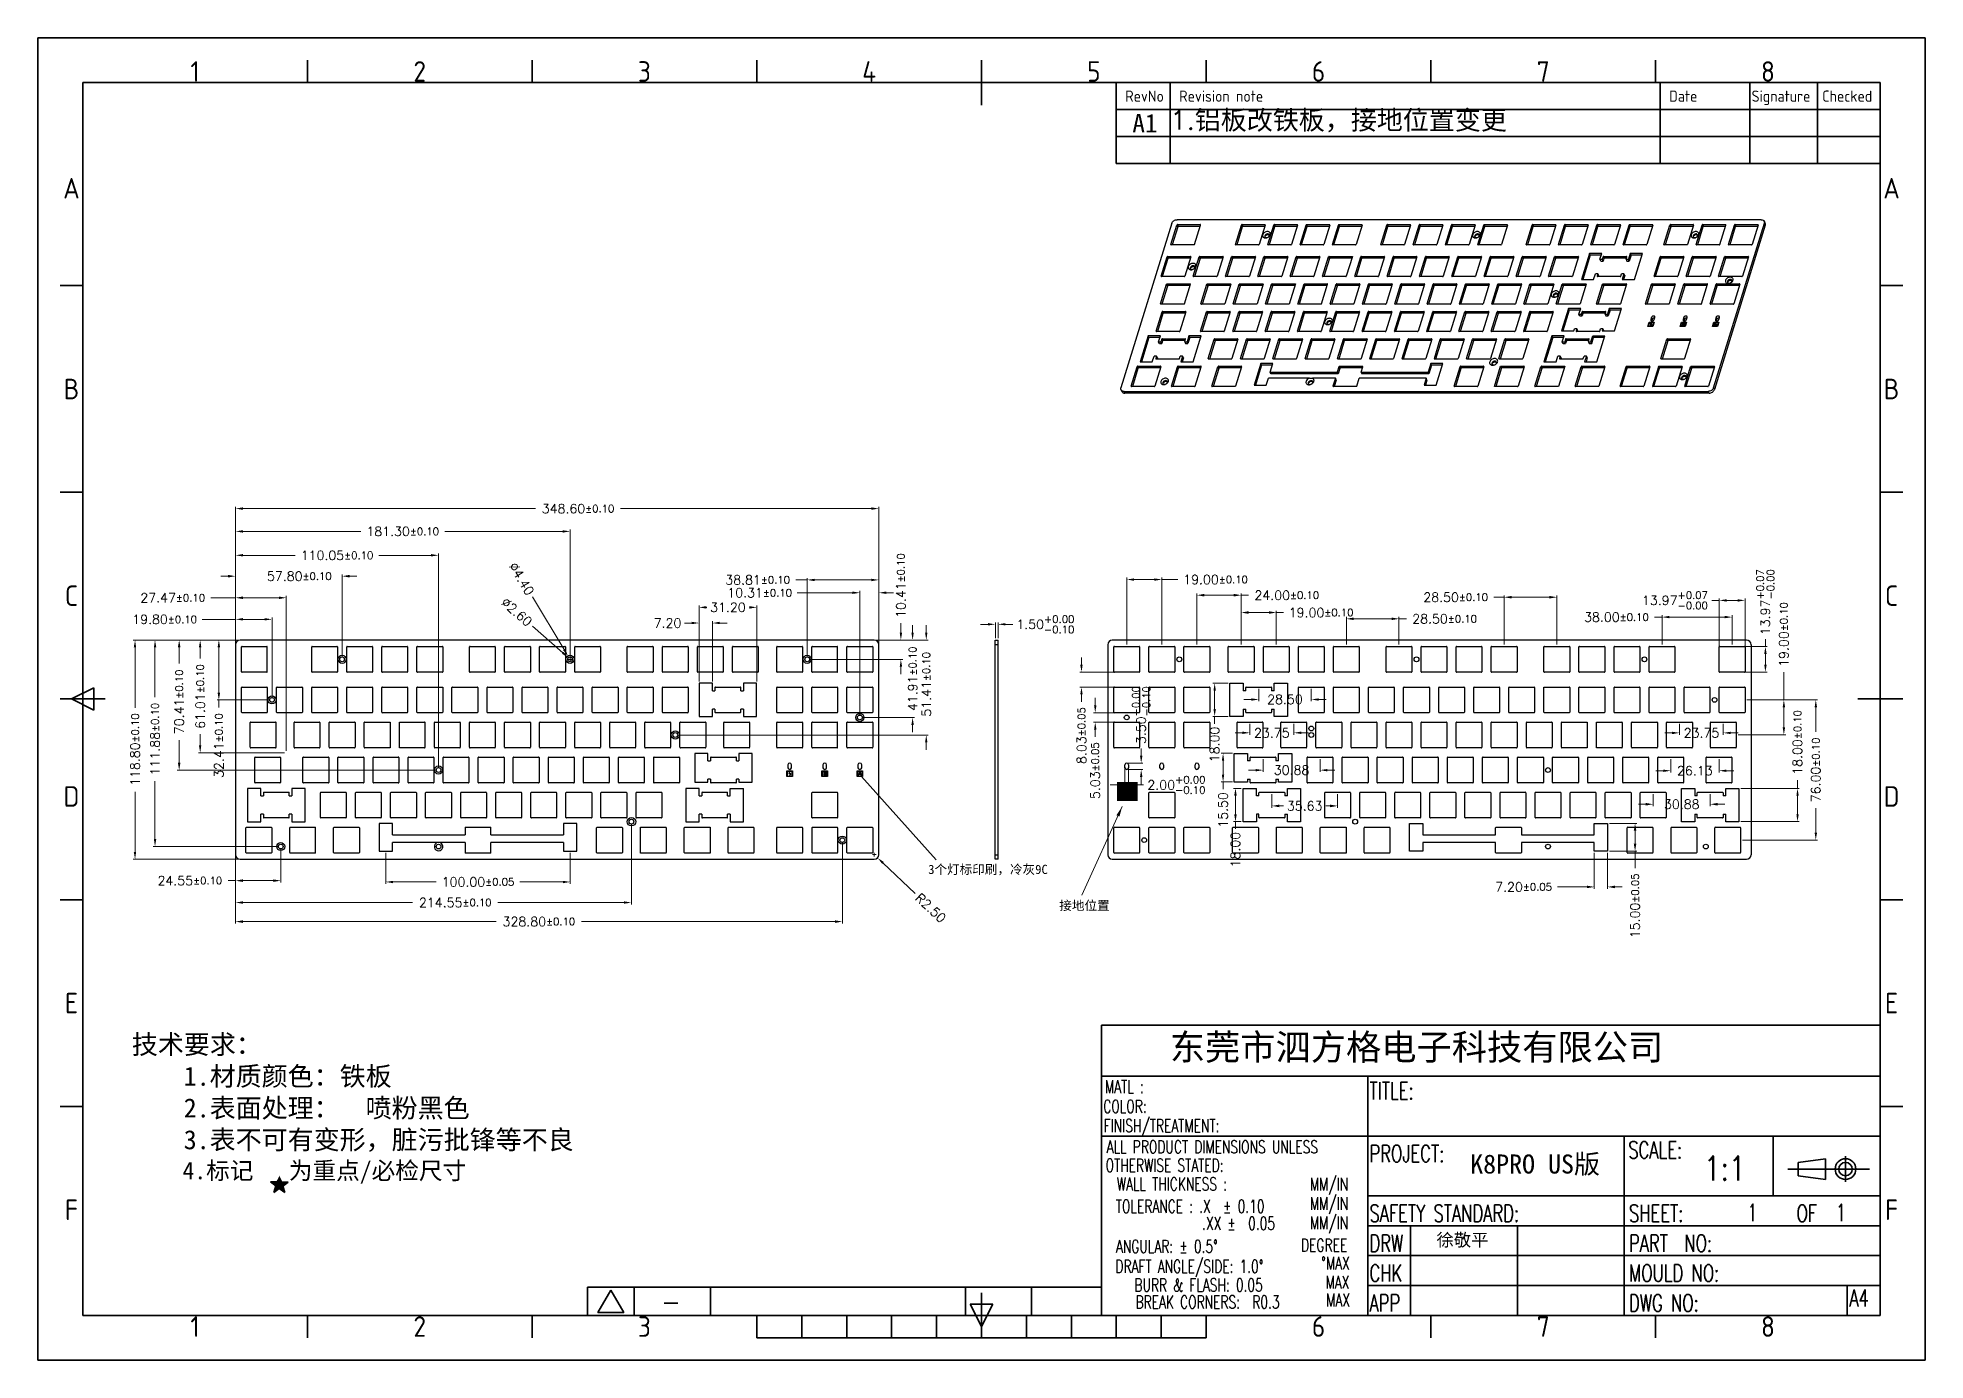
# Model space of a CAD drawing. Header units: inches. Extents: x 19872 to 20895, y -3871 to -3154.
import ezdxf
from ezdxf.enums import TextEntityAlignment as Align

# ---------------------------------------------------------------- set-up
doc = ezdxf.new("R2010")
doc.units = ezdxf.units.IN
doc.header["$LTSCALE"] = 1.21
doc.header["$MEASUREMENT"] = 0
doc.header["$PDMODE"] = 3
doc.header["$PDSIZE"] = 0.3125
doc.layers.get('0').update_dxf_attribs({"linetype": 'CONTINUOUS'})
doc.layers.get('Defpoints').update_dxf_attribs({"linetype": 'CONTINUOUS'})
for name, color, linetype in [('BOTTOMOVERLAY', 54, 'CONTINUOUS'), ('TOPLAYER', 1, 'CONTINUOUS'), ('TOPOVERLAY', 2, 'CONTINUOUS'), ('TOPPASTE', 8, 'CONTINUOUS'), ('TOPSOLDER', 216, 'CONTINUOUS'), ('图层1', 7, 'CONTINUOUS')]:
    doc.layers.add(name, color=color, linetype=linetype)
doc.layers.add('图框层', color=7, linetype='CONTINUOUS', lineweight=35)
doc.layers.add('文字说明层', color=7, linetype='CONTINUOUS', lineweight=35)
doc.styles.add('ISO Proportional', font='isocp.shx')
doc.styles.add('ROMANS', font='romans.shx', dxfattribs={"bigfont": 'gbcbig.shx'})
doc.styles.get("Standard").update_dxf_attribs({"font": 'txt.shx', "bigfont": '@extfont2.shx'})
doc.dimstyles.new('铝板', dxfattribs={"dimtxt": 5, "dimasz": 4, "dimexe": 1, "dimexo": 1, "dimgap": 1.5, "dimtad": 0, "dimzin": 0, "dimdsep": 46, "dimtxsty": 'ROMANS', "dimcen": 1, "dimclrd": 4, "dimclre": 4, "dimclrt": 6, "dimadec": 0, "dimazin": 0, "dimtm": 1e-09, "dimtfac": 0.8, "dimtofl": 0, "dimtmove": 0, "dimatfit": 3, "dimfxl": 0, "dimtolj": 1, "dimtzin": 0, "dimlwd": 20, "dimlwe": 20, "dimarcsym": 0})
doc.dimstyles.new('长铝条', dxfattribs={"dimtxt": 7, "dimasz": 5.5, "dimexe": 1, "dimexo": 1, "dimgap": 1.5, "dimtad": 0, "dimzin": 0, "dimdsep": 46, "dimtxsty": 'ISO Proportional', "dimcen": 1, "dimclrd": 4, "dimclre": 4, "dimclrt": 6, "dimadec": 0, "dimazin": 0, "dimtm": 1e-09, "dimtfac": 0.8, "dimtofl": 0, "dimtmove": 0, "dimatfit": 3, "dimfxl": 0, "dimtolj": 1, "dimtzin": 0, "dimlwd": 20, "dimlwe": 20, "dimarcsym": 0})

msp = doc.modelspace()

# ---------------------------------------------------------------- texts
at = {"layer": '图层1', "attachment_point": 1}
for s, width, insert, char_height in [('{\\fSimSun|b0|i0|c134|p2;A1}', 42.30419, (20464.949, -3195.596), 10), ('{\\Ftxt,@extfont2|c134;1.\\fSimSun|b0|i0|c134|p2;铝板改铁板，接地位置变更}', 254.41928, (20485.464, -3193.742), 10.3297)]:
    msp.add_mtext_dynamic_manual_height_columns(s, width=width, gutter_width=1, heights=[0], dxfattribs=dict(at, insert=insert, char_height=char_height))
at = {"layer": '图层1', "color": 1, "char_height": 5, "attachment_point": 1}
for s, insert in [('{\\fSimSun|b0|i0|c134|p2;3个灯标印刷，冷灰9C}', (20354.321, -3602.503)), ('{\\fSimSun|b0|i0|c134|p2;接地位置}', (20425.356, -3622.062))]:
    msp.add_mtext_dynamic_manual_height_columns(s, width=67.3548, gutter_width=1, heights=[0], dxfattribs=dict(at, insert=insert))
at = {"layer": '图框层', "color": 0, "lineweight": 30, "style": 'ISO Proportional'}
for s, p in [('1', (19957.098, -3172.546)), ('2', (20078.841, -3172.546)), ('3', (20200.585, -3172.546)), ('4', (20322.328, -3172.546)), ('5', (20444.072, -3172.546)), ('6', (20565.815, -3172.546)), ('7', (20687.559, -3172.546)), ('8', (20809.302, -3172.546)), ('A', (19890.139, -3235.852)), ('A', (20876.261, -3235.852)), ('B', (19890.139, -3344.652)), ('B', (20876.261, -3344.652)), ('C', (19890.139, -3456.656)), ('C', (20876.261, -3456.656)), ('D', (19890.139, -3565.456)), ('D', (20876.261, -3565.456)), ('E', (19890.139, -3677.46)), ('E', (20876.261, -3677.46)), ('F', (19890.139, -3789.464)), ('F', (20876.261, -3789.464)), ('1', (19957.098, -3852.771)), ('2', (20078.841, -3852.771)), ('3', (20200.585, -3852.771)), ('6', (20565.815, -3852.771)), ('7', (20687.559, -3852.771)), ('8', (20809.302, -3852.771))]:
    msp.add_text(s, height=11.103, dxfattribs=at).set_placement(p, align=Align.MIDDLE)
for s, height, p in [('RevNo', 6.0872, (20461.116, -3185.938)), ('Revision note', 6.08717, (20490.334, -3185.938)), ('Date', 6.0872, (20755.735, -3185.938)), ('Signature', 6.0872, (20800.441, -3185.938)), ('Checked', 6.0872, (20838.723, -3185.938))]:
    msp.add_text(s, height=height, dxfattribs=at).set_placement(p, align=Align.MIDDLE_LEFT)
at = {"layer": '图框层', "color": 0, "lineweight": 30, "style": 'ROMANS'}
for s, height, width, p in [('MATL :', 6.9409, 0.7, (20450.095, -3726.253)), ('TITLE:', 9.2545, 0.7, (20593.431, -3729.625)), ('COLOR:', 6.9409, 0.7, (20449.16, -3736.951)), ('FINISH/TREATMENT:', 6.94089, 0.7, (20449.394, -3747.359)), ('ALL PRODUCT DIMENSIONS UNLESS', 6.94089, 0.7, (20450.982, -3758.843)), ('SCALE:', 9.2545, 0.7, (20733.661, -3761.666)), ('OTHERWISE STATED:', 6.94089, 0.7, (20450.426, -3768.852)), ('PROJECT:', 9.2545, 0.7, (20593.431, -3763.638)), ('1:1', 13.1852, 0.8, (20774.566, -3773.596)), ('WALL THICKNESS :', 6.94089, 0.7, (20456.475, -3778.958)), ('MM/IN', 6.9409, 0.7, (20561.082, -3779.115)), ('MM/IN', 6.9409, 0.7, (20561.082, -3789.501)), ('TOLERANCE : .X  %%P 0.10', 6.94089, 0.7, (20455.964, -3791.07)), (' .XX %%P  0.05', 6.94089, 0.7, (20499.342, -3800.28)), ('MM/IN', 6.9409, 0.7, (20561.082, -3800.073)), ('SAFETY STANDARD:', 9.25453, 0.7, (20593.431, -3796.029)), ('SHEET:', 9.2545, 0.7, (20734.036, -3796.029)), ('1', 9.255, 0.7, (20798.132, -3795.604)), ('OF', 9.2545, 0.7, (20824.829, -3796.029)), ('1', 9.255, 0.7, (20846.036, -3795.604)), ('DRW', 9.2545, 0.7, (20593.431, -3812.224)), ('PART  NO:', 9.2545, 0.7, (20734.036, -3812.224)), ('ANGULAR: %%P 0.5%%D', 6.94089, 0.7, (20456.013, -3812.798)), ('DEGREE', 6.9409, 0.7, (20556.316, -3812.158)), ('DRAFT ANGLE/SIDE: 1.0%%D', 6.94089, 0.7, (20455.743, -3823.633)), ('%%DMAX', 6.9409, 0.7, (20567.3, -3821.88)), ('CHK', 9.2545, 0.7, (20593.431, -3828.42)), ('MOULD NO:', 9.2545, 0.7, (20734.036, -3828.42)), ('MAX', 6.9409, 0.7, (20569.579, -3832.214)), ('A4', 9.2545, 0.7, (20853.429, -3841.979)), ('MAX', 6.9409, 0.7, (20569.909, -3841.876)), ('APP', 9.2545, 0.7, (20593.431, -3844.615)), ('DWG NO:', 9.2545, 0.7, (20734.036, -3844.615))]:
    msp.add_text(s, height=height, dxfattribs=dict(at, width=width)).set_placement(p)
at = {"layer": '图框层', "color": 0, "lineweight": 30, "style": 'ROMANS', "width": 0.7}
for s, p in [('BURR & FLASH: 0.05', (20535.593, -3833.714)), ('BREAK CORNERS:  R0.3', (20544.719, -3842.961))]:
    msp.add_text(s, height=6.94089, dxfattribs=at).set_placement(p, align=Align.RIGHT)
at = {"layer": '图框层', "color": 0, "lineweight": 30}
for s, insert, char_height, width, attachment_point in [('{\\fSimSun|b0|i0|c134|p2;\\C256;东莞市泗方格电子科技有限公司}', (20485.223, -3694.3), 14, 291.56693, 1), ('{\\fSimSun|b0|i0|c134|p2;\\C3;K8PRO US版}', (20647.98, -3759.508), 10.32972, 102.63316, 1), ('{\\fSimSun|b0|i0|c134|p2;\\C3;徐敬平}', (20643.809, -3806.195), 6.88648, 57.84078, 5)]:
    msp.add_mtext(s, dxfattribs=dict(at, insert=insert, char_height=char_height, width=width, attachment_point=attachment_point))
at = {"layer": '文字说明层', "color": 0, "lineweight": 30, "insert": (19922.861, -3694.686), "char_height": 9.394608, "width": 441.38038, "attachment_point": 1}
msp.add_mtext('{\\fSimSun|b0|i0|c134|p2;\\H1.0995x;技术要求：\\P\\fSimSun|b0|i0|c136|p2;    \\fSimSun|b0|i0|c134|p2;1.材质颜色：铁板    \\P    2.表面处理：\\fSimSun|b0|i0|c136|p2;  \\fSimSun|b0|i0|c134|p2;喷粉黑色\\fSimSun|b0|i0|c136|p2;   \\fSimSun|b0|i0|c134|p2;\\P    3.表不可有变形，脏污批锋等不良\\P   \\H0.90947x; 4.标记   为重点/必检尺寸  \\fSimSun|b0|i0|c0|p2;   }', dxfattribs=at)

# ---------------------------------------------------------------- blocks, each defined once
blk = doc.blocks.new('*D431')
at = {"layer": 'Defpoints', "color": 0}
for p in [(20327.6, -3409.5), (19979, -3484.7), (20327.6, -3493.2)]:
    blk.add_point(p, dxfattribs=at)
at = {"layer": '图层1', "color": 4, "lineweight": 20}
for p, q in [((19979, -3483.7), (19979, -3408.5)), ((19983, -3409.5), (20141.5, -3409.5)), ((20323.6, -3409.5), (20187.7, -3409.5)), ((20327.6, -3492.2), (20327.6, -3408.5))]:
    blk.add_line(p, q, dxfattribs=at)
at = {"layer": '图层1', "color": 4}
for points in [[(19983, -3408.8), (19983, -3410.1), (19979, -3409.5)], [(20323.6, -3408.8), (20323.6, -3410.1), (20327.6, -3409.5)]]:
    blk.add_solid(points, dxfattribs=at)
at = {"layer": '图层1', "color": 6, "insert": (20164.6, -3409.5), "char_height": 5, "attachment_point": 5, "style": 'ROMANS'}
blk.add_mtext('\\A1;348.60{\\H4.000000;±0.10}', dxfattribs=at)
blk = doc.blocks.new('*D432')
at = {"layer": 'Defpoints', "color": 0}
for p in [(19984.6, -3480.7), (19924.6, -3599.5), (19991.6, -3599.5)]:
    blk.add_point(p, dxfattribs=at)
at = {"layer": '图层1', "color": 4, "lineweight": 20}
for p, q in [((19983.6, -3480.7), (19923.6, -3480.7)), ((19924.6, -3484.7), (19924.6, -3517.4)), ((19924.6, -3595.5), (19924.6, -3562.9)), ((19990.6, -3599.5), (19923.6, -3599.5))]:
    blk.add_line(p, q, dxfattribs=at)
at = {"layer": '图层1', "color": 4}
for points in [[(19923.9, -3484.7), (19925.2, -3484.7), (19924.6, -3480.7)], [(19923.9, -3595.5), (19925.2, -3595.5), (19924.6, -3599.5)]]:
    blk.add_solid(points, dxfattribs=at)
at = {"layer": '图层1', "color": 6, "insert": (19924.6, -3540.1), "char_height": 5, "attachment_point": 5, "rotation": 90, "style": 'ROMANS'}
blk.add_mtext('\\A1;118.80{\\H4.000000;±0.10}', dxfattribs=at)
blk = doc.blocks.new('*D433')
at = {"layer": 'Defpoints', "color": 0}
for p in [(20392.2, -3472.2), (20390.7, -3480.7), (20392.2, -3480.7)]:
    blk.add_point(p, dxfattribs=at)
at = {"layer": '图层1', "color": 4, "lineweight": 20}
for p, q in [((20386.7, -3472.2), (20382.7, -3472.2)), ((20390.7, -3479.7), (20390.7, -3471.2)), ((20392.2, -3479.7), (20392.2, -3471.2)), ((20396.2, -3472.2), (20400.2, -3472.2))]:
    blk.add_line(p, q, dxfattribs=at)
at = {"layer": '图层1', "color": 4}
for points in [[(20386.7, -3471.5), (20386.7, -3472.8), (20390.7, -3472.2)], [(20396.2, -3471.5), (20396.2, -3472.8), (20392.2, -3472.2)]]:
    blk.add_solid(points, dxfattribs=at)
at = {"layer": '图层1', "color": 6, "insert": (20417.8, -3472.2), "char_height": 5, "attachment_point": 5, "style": 'ROMANS'}
blk.add_mtext('\\A1;1.50{\\H4.000000;\\S+0.00^ -0.10;}', dxfattribs=at)
blk = doc.blocks.new('*D434')
at = {"layer": 'Defpoints', "color": 0}
for p in [(20036.8, -3446.1), (19979, -3489.4), (20036.8, -3491.2)]:
    blk.add_point(p, dxfattribs=at)
at = {"layer": '图层1', "color": 4, "lineweight": 20}
for p, q in [((19975, -3446.1), (19971, -3446.1)), ((19979, -3488.4), (19979, -3445.1)), ((20036.8, -3490.2), (20036.8, -3445.1)), ((20040.8, -3446.1), (20044.8, -3446.1))]:
    blk.add_line(p, q, dxfattribs=at)
at = {"layer": '图层1', "color": 4}
for points in [[(19975, -3445.4), (19975, -3446.8), (19979, -3446.1)], [(20040.8, -3445.4), (20040.8, -3446.8), (20036.8, -3446.1)]]:
    blk.add_solid(points, dxfattribs=at)
at = {"layer": '图层1', "color": 6, "insert": (20013.6, -3446.1), "char_height": 5, "attachment_point": 5, "style": 'ROMANS'}
blk.add_mtext('\\A1;57.80{\\H4.000000;±0.10}', dxfattribs=at)
blk = doc.blocks.new('*D405')
at = {"layer": 'Defpoints', "color": 0}
for p in [(20160.3, -3421.8), (19979, -3489.4), (20160.3, -3491.2)]:
    blk.add_point(p, dxfattribs=at)
at = {"layer": '图层1', "color": 4, "lineweight": 20}
for p, q in [((19979, -3488.4), (19979, -3420.8)), ((19983, -3421.8), (20046.9, -3421.8)), ((20156.3, -3421.8), (20092.4, -3421.8)), ((20160.3, -3490.2), (20160.3, -3420.8))]:
    blk.add_line(p, q, dxfattribs=at)
at = {"layer": '图层1', "color": 4}
for points in [[(19983, -3421.2), (19983, -3422.5), (19979, -3421.8)], [(20156.3, -3421.2), (20156.3, -3422.5), (20160.3, -3421.8)]]:
    blk.add_solid(points, dxfattribs=at)
at = {"layer": '图层1', "color": 6, "insert": (20069.6, -3421.8), "char_height": 5, "attachment_point": 5, "style": 'ROMANS'}
blk.add_mtext('\\A1;181.30{\\H4.000000;±0.10}', dxfattribs=at)
blk = doc.blocks.new('*D406')
at = {"layer": 'Defpoints', "color": 0}
for p in [(20288.8, -3448.1), (20327.6, -3486.3), (20288.8, -3491.2)]:
    blk.add_point(p, dxfattribs=at)
at = {"layer": '图层1', "color": 4, "lineweight": 20}
for p, q in [((20288.8, -3448.1), (20282.6, -3448.1)), ((20288.8, -3490.2), (20288.8, -3447.1)), ((20323.6, -3448.1), (20292.8, -3448.1)), ((20327.6, -3485.3), (20327.6, -3447.1))]:
    blk.add_line(p, q, dxfattribs=at)
at = {"layer": '图层1', "color": 4}
for points in [[(20292.8, -3447.5), (20292.8, -3448.8), (20288.8, -3448.1)], [(20323.6, -3447.5), (20323.6, -3448.8), (20327.6, -3448.1)]]:
    blk.add_solid(points, dxfattribs=at)
at = {"layer": '图层1', "color": 6, "insert": (20261.9, -3448.1), "char_height": 5, "attachment_point": 5, "style": 'ROMANS'}
blk.add_mtext('\\A1;38.81{\\H4.000000;±0.10}', dxfattribs=at)
blk = doc.blocks.new('*D435')
at = {"layer": 'Defpoints', "color": 0}
for p in [(19988.7, -3480.7), (19970, -3513.2), (19998.8, -3513.2)]:
    blk.add_point(p, dxfattribs=at)
at = {"layer": '图层1', "color": 4, "lineweight": 20}
for p, q in [((19987.7, -3480.7), (19969, -3480.7)), ((19970, -3484.7), (19970, -3509.2)), ((19997.8, -3513.2), (19969, -3513.2)), ((19970, -3513.2), (19970, -3517.2))]:
    blk.add_line(p, q, dxfattribs=at)
at = {"layer": '图层1', "color": 4}
for points in [[(19969.3, -3484.7), (19970.7, -3484.7), (19970, -3480.7)], [(19969.3, -3509.2), (19970.7, -3509.2), (19970, -3513.2)]]:
    blk.add_solid(points, dxfattribs=at)
at = {"layer": '图层1', "color": 6, "insert": (19970, -3537.9), "char_height": 5, "attachment_point": 5, "rotation": 90, "style": 'ROMANS'}
blk.add_mtext('\\A1;32.41{\\H4.000000;±0.10}', dxfattribs=at)
blk = doc.blocks.new('*D407')
at = {"layer": 'Defpoints', "color": 0}
for p in [(19959.9, -3480.7), (19988.7, -3480.7), (20006.5, -3541.8)]:
    blk.add_point(p, dxfattribs=at)
at = {"layer": '图层1', "color": 4, "lineweight": 20}
for p, q in [((19987.7, -3480.7), (19958.9, -3480.7)), ((19959.9, -3484.7), (19959.9, -3490.7)), ((19959.9, -3537.8), (19959.9, -3531.8)), ((20005.5, -3541.8), (19958.9, -3541.8))]:
    blk.add_line(p, q, dxfattribs=at)
at = {"layer": '图层1', "color": 4}
for points in [[(19959.2, -3484.7), (19960.5, -3484.7), (19959.9, -3480.7)], [(19959.2, -3537.8), (19960.5, -3537.8), (19959.9, -3541.8)]]:
    blk.add_solid(points, dxfattribs=at)
at = {"layer": '图层1', "color": 6, "insert": (19959.9, -3511.3), "char_height": 5, "attachment_point": 5, "rotation": 90, "style": 'ROMANS'}
blk.add_mtext('\\A1;61.01{\\H4.000000;±0.10}', dxfattribs=at)
blk = doc.blocks.new('*D436')
at = {"layer": 'Defpoints', "color": 0}
for p in [(19935.4, -3480.7), (19993.7, -3480.7), (20003.5, -3592.6)]:
    blk.add_point(p, dxfattribs=at)
at = {"layer": '图层1', "color": 4, "lineweight": 20}
for p, q in [((19992.7, -3480.7), (19934.4, -3480.7)), ((19935.4, -3484.7), (19935.4, -3511.7)), ((19935.4, -3588.6), (19935.4, -3557.2)), ((20002.5, -3592.6), (19934.4, -3592.6))]:
    blk.add_line(p, q, dxfattribs=at)
at = {"layer": '图层1', "color": 4}
for points in [[(19934.8, -3484.7), (19936.1, -3484.7), (19935.4, -3480.7)], [(19934.8, -3588.6), (19936.1, -3588.6), (19935.4, -3592.6)]]:
    blk.add_solid(points, dxfattribs=at)
at = {"layer": '图层1', "color": 6, "insert": (19935.4, -3534.4), "char_height": 5, "attachment_point": 5, "rotation": 90, "style": 'ROMANS'}
blk.add_mtext('\\A1;111.88{\\H4.000000;±0.10}', dxfattribs=at)
blk = doc.blocks.new('*D437')
at = {"layer": 'Defpoints', "color": 0}
for p in [(19998.8, -3469.5), (19979, -3496.4), (19998.8, -3513.2)]:
    blk.add_point(p, dxfattribs=at)
at = {"layer": '图层1', "color": 4, "lineweight": 20}
for p, q in [((19979, -3469.5), (19961, -3469.5)), ((19979, -3495.4), (19979, -3468.5)), ((19994.8, -3469.5), (19983, -3469.5)), ((19998.8, -3512.2), (19998.8, -3468.5))]:
    blk.add_line(p, q, dxfattribs=at)
at = {"layer": '图层1', "color": 4}
for points in [[(19983, -3468.8), (19983, -3470.1), (19979, -3469.5)], [(19994.8, -3468.8), (19994.8, -3470.1), (19998.8, -3469.5)]]:
    blk.add_solid(points, dxfattribs=at)
at = {"layer": '图层1', "color": 6, "insert": (19940.6, -3469.5), "char_height": 5, "attachment_point": 5, "style": 'ROMANS'}
blk.add_mtext('\\A1;19.80{\\H4.000000;±0.10}', dxfattribs=at)
blk = doc.blocks.new('*D438')
at = {"layer": 'Defpoints', "color": 0}
for p in [(19979, -3457.8), (19979, -3547.1), (20006.5, -3541.8)]:
    blk.add_point(p, dxfattribs=at)
at = {"layer": '图层1', "color": 4, "lineweight": 20}
for p, q in [((19979, -3457.8), (19965.7, -3457.8)), ((19979, -3546.1), (19979, -3456.8)), ((20002.5, -3457.8), (19983, -3457.8)), ((20006.5, -3540.8), (20006.5, -3456.8))]:
    blk.add_line(p, q, dxfattribs=at)
at = {"layer": '图层1', "color": 4}
for points in [[(19983, -3457.1), (19983, -3458.5), (19979, -3457.8)], [(20002.5, -3457.1), (20002.5, -3458.5), (20006.5, -3457.8)]]:
    blk.add_solid(points, dxfattribs=at)
at = {"layer": '图层1', "color": 6, "insert": (19945, -3457.8), "char_height": 5, "attachment_point": 5, "style": 'ROMANS'}
blk.add_mtext('\\A1;27.47{\\H4.000000;±0.10}', dxfattribs=at)
blk = doc.blocks.new('*D408')
at = {"layer": 'Defpoints', "color": 0}
for p in [(20089, -3434.8), (19979, -3489.4), (20089, -3551.2)]:
    blk.add_point(p, dxfattribs=at)
at = {"layer": '图层1', "color": 4, "lineweight": 20}
for p, q in [((19979, -3488.4), (19979, -3433.8)), ((19983, -3434.8), (20011.3, -3434.8)), ((20085, -3434.8), (20056.7, -3434.8)), ((20089, -3550.2), (20089, -3433.8))]:
    blk.add_line(p, q, dxfattribs=at)
at = {"layer": '图层1', "color": 4}
for points in [[(19983, -3434.1), (19983, -3435.4), (19979, -3434.8)], [(20085, -3434.1), (20085, -3435.4), (20089, -3434.8)]]:
    blk.add_solid(points, dxfattribs=at)
at = {"layer": '图层1', "color": 6, "insert": (20034, -3434.8), "char_height": 5, "attachment_point": 5, "style": 'ROMANS'}
blk.add_mtext('\\A1;110.05{\\H4.000000;±0.10}', dxfattribs=at)
blk = doc.blocks.new('*D439')
at = {"layer": 'Defpoints', "color": 0}
for p in [(20317.3, -3455.1), (20317.3, -3522.7), (20327.6, -3522.5)]:
    blk.add_point(p, dxfattribs=at)
at = {"layer": '图层1', "color": 4, "lineweight": 20}
for p, q in [((20313.3, -3455.1), (20283.4, -3455.1)), ((20317.3, -3521.7), (20317.3, -3454.1)), ((20327.6, -3521.5), (20327.6, -3454.1)), ((20331.6, -3455.1), (20335.6, -3455.1))]:
    blk.add_line(p, q, dxfattribs=at)
at = {"layer": '图层1', "color": 4}
for points in [[(20313.3, -3454.4), (20313.3, -3455.7), (20317.3, -3455.1)], [(20331.6, -3454.4), (20331.6, -3455.7), (20327.6, -3455.1)]]:
    blk.add_solid(points, dxfattribs=at)
at = {"layer": '图层1', "color": 6, "insert": (20263, -3455.1), "char_height": 5, "attachment_point": 5, "style": 'ROMANS'}
blk.add_mtext('\\A1;10.31{\\H4.000000;±0.10}', dxfattribs=at)
blk = doc.blocks.new('*D409')
at = {"layer": 'Defpoints', "color": 0}
for p in [(20288.8, -3480.7), (20339.5, -3480.7), (20288.8, -3491.2)]:
    blk.add_point(p, dxfattribs=at)
at = {"layer": '图层1', "color": 4, "lineweight": 20}
for p, q in [((20339.5, -3476.7), (20339.5, -3471.6)), ((20289.8, -3480.7), (20340.5, -3480.7)), ((20289.8, -3491.2), (20340.5, -3491.2)), ((20339.5, -3495.2), (20339.5, -3499.2))]:
    blk.add_line(p, q, dxfattribs=at)
at = {"layer": '图层1', "color": 4}
for points in [[(20338.9, -3476.7), (20340.2, -3476.7), (20339.5, -3480.7)], [(20338.9, -3495.2), (20340.2, -3495.2), (20339.5, -3491.2)]]:
    blk.add_solid(points, dxfattribs=at)
at = {"layer": '图层1', "color": 6, "insert": (20339.5, -3451.2), "char_height": 5, "attachment_point": 5, "rotation": 90, "style": 'ROMANS'}
blk.add_mtext('\\A1;10.41{\\H4.000000;±0.10}', dxfattribs=at)
blk = doc.blocks.new('*D440')
at = {"layer": 'Defpoints', "color": 0}
for p in [(20322.7, -3480.7), (20317.3, -3522.7), (20345.9, -3522.7)]:
    blk.add_point(p, dxfattribs=at)
at = {"layer": '图层1', "color": 4, "lineweight": 20}
for p, q in [((20345.9, -3476.7), (20345.9, -3472.7)), ((20323.7, -3480.7), (20346.9, -3480.7)), ((20318.3, -3522.7), (20346.9, -3522.7)), ((20345.9, -3526.7), (20345.9, -3530.7))]:
    blk.add_line(p, q, dxfattribs=at)
at = {"layer": '图层1', "color": 4}
for points in [[(20345.2, -3476.7), (20346.5, -3476.7), (20345.9, -3480.7)], [(20345.2, -3526.7), (20346.5, -3526.7), (20345.9, -3522.7)]]:
    blk.add_solid(points, dxfattribs=at)
at = {"layer": '图层1', "color": 6, "insert": (20345.9, -3501.7), "char_height": 5, "attachment_point": 5, "rotation": 90, "style": 'ROMANS'}
blk.add_mtext('\\A1;41.91{\\H4.000000;±0.10}', dxfattribs=at)
blk = doc.blocks.new('*D441')
at = {"layer": 'Defpoints', "color": 0}
for p in [(19979, -3595.1), (20003.5, -3592.6), (19979, -3611.1)]:
    blk.add_point(p, dxfattribs=at)
at = {"layer": '图层1', "color": 4, "lineweight": 20}
for p, q in [((19979, -3596.1), (19979, -3612.1)), ((20003.5, -3593.6), (20003.5, -3612.1)), ((19979, -3611.1), (19975, -3611.1)), ((19999.5, -3611.1), (19983, -3611.1))]:
    blk.add_line(p, q, dxfattribs=at)
at = {"layer": '图层1', "color": 4}
for points in [[(19983, -3610.4), (19983, -3611.8), (19979, -3611.1)], [(19999.5, -3610.4), (19999.5, -3611.8), (20003.5, -3611.1)]]:
    blk.add_solid(points, dxfattribs=at)
at = {"layer": '图层1', "color": 6, "insert": (19954.3, -3611.1), "char_height": 5, "attachment_point": 5, "style": 'ROMANS'}
blk.add_mtext('\\A1;24.55{\\H4.000000;±0.10}', dxfattribs=at)
blk = doc.blocks.new('*D410')
at = {"layer": 'Defpoints', "color": 0}
for p in [(20193.5, -3579.1), (19979, -3604.1), (20193.5, -3623)]:
    blk.add_point(p, dxfattribs=at)
at = {"layer": '图层1', "color": 4, "lineweight": 20}
for p, q in [((20193.5, -3580.1), (20193.5, -3624)), ((19979, -3605.1), (19979, -3624)), ((19983, -3623), (20075, -3623)), ((20189.5, -3623), (20121.2, -3623))]:
    blk.add_line(p, q, dxfattribs=at)
at = {"layer": '图层1', "color": 4}
for points in [[(19983, -3622.3), (19983, -3623.6), (19979, -3623)], [(20189.5, -3622.3), (20189.5, -3623.6), (20193.5, -3623)]]:
    blk.add_solid(points, dxfattribs=at)
at = {"layer": '图层1', "color": 6, "insert": (20098.1, -3623), "char_height": 5, "attachment_point": 5, "style": 'ROMANS'}
blk.add_mtext('\\A1;214.55{\\H4.000000;±0.10}', dxfattribs=at)
blk = doc.blocks.new('*D442')
at = {"layer": 'Defpoints', "color": 0}
for p in [(19979, -3578.7), (20307.8, -3589.1), (20307.8, -3633.3)]:
    blk.add_point(p, dxfattribs=at)
at = {"layer": '图层1', "color": 4, "lineweight": 20}
for p, q in [((19979, -3579.7), (19979, -3634.3)), ((20307.8, -3590.1), (20307.8, -3634.3)), ((19983, -3633.3), (20120.3, -3633.3)), ((20303.8, -3633.3), (20166.5, -3633.3))]:
    blk.add_line(p, q, dxfattribs=at)
at = {"layer": '图层1', "color": 4}
for points in [[(19983, -3632.6), (19983, -3634), (19979, -3633.3)], [(20303.8, -3632.6), (20303.8, -3634), (20307.8, -3633.3)]]:
    blk.add_solid(points, dxfattribs=at)
at = {"layer": '图层1', "color": 6, "insert": (20143.4, -3633.3), "char_height": 5, "attachment_point": 5, "style": 'ROMANS'}
blk.add_mtext('\\A1;328.80{\\H4.000000;±0.10}', dxfattribs=at)
blk = doc.blocks.new('*D411')
at = {"layer": 'Defpoints', "color": 0}
for p in [(20217.3, -3480.7), (20353.3, -3480.7), (20217.3, -3532.2)]:
    blk.add_point(p, dxfattribs=at)
at = {"layer": '图层1', "color": 4, "lineweight": 20}
for p, q in [((20353.3, -3476.7), (20353.3, -3472.7)), ((20218.3, -3480.7), (20354.3, -3480.7)), ((20218.3, -3532.2), (20354.3, -3532.2)), ((20353.3, -3536.2), (20353.3, -3540.2))]:
    blk.add_line(p, q, dxfattribs=at)
at = {"layer": '图层1', "color": 4}
for points in [[(20352.6, -3476.7), (20353.9, -3476.7), (20353.3, -3480.7)], [(20352.6, -3536.2), (20353.9, -3536.2), (20353.3, -3532.2)]]:
    blk.add_solid(points, dxfattribs=at)
at = {"layer": '图层1', "color": 6, "insert": (20353.3, -3504.7), "char_height": 5, "attachment_point": 5, "rotation": 90, "style": 'ROMANS'}
blk.add_mtext('\\A1;51.41{\\H4.000000;±0.10}', dxfattribs=at)
blk = doc.blocks.new('*D412')
at = {"layer": 'Defpoints', "color": 0}
for p in [(20060.4, -3595.1), (20160.4, -3595.1), (20160.4, -3611.8)]:
    blk.add_point(p, dxfattribs=at)
at = {"layer": '图层1', "color": 4, "lineweight": 20}
for p, q in [((20060.4, -3596.1), (20060.4, -3612.8)), ((20160.4, -3596.1), (20160.4, -3612.8)), ((20064.4, -3611.8), (20087.7, -3611.8)), ((20156.4, -3611.8), (20133.1, -3611.8))]:
    blk.add_line(p, q, dxfattribs=at)
at = {"layer": '图层1', "color": 4}
for points in [[(20064.4, -3611.2), (20064.4, -3612.5), (20060.4, -3611.8)], [(20156.4, -3611.2), (20156.4, -3612.5), (20160.4, -3611.8)]]:
    blk.add_solid(points, dxfattribs=at)
at = {"layer": '图层1', "color": 6, "insert": (20110.4, -3611.8), "char_height": 5, "attachment_point": 5, "style": 'ROMANS'}
blk.add_mtext('\\A1;100.00{\\H4.000000;±0.05}', dxfattribs=at)
blk = doc.blocks.new('*D413')
at = {"layer": 'Defpoints', "color": 0}
for p in [(19948.5, -3480.7), (20089, -3480.7), (20089, -3551.2)]:
    blk.add_point(p, dxfattribs=at)
at = {"layer": '图层1', "color": 4, "lineweight": 20}
for p, q in [((20088, -3480.7), (19947.5, -3480.7)), ((19948.5, -3484.7), (19948.5, -3493.5)), ((19948.5, -3547.2), (19948.5, -3534.9)), ((20088, -3551.2), (19947.5, -3551.2))]:
    blk.add_line(p, q, dxfattribs=at)
at = {"layer": '图层1', "color": 4}
for points in [[(19947.8, -3484.7), (19949.2, -3484.7), (19948.5, -3480.7)], [(19947.8, -3547.2), (19949.2, -3547.2), (19948.5, -3551.2)]]:
    blk.add_solid(points, dxfattribs=at)
at = {"layer": '图层1', "color": 6, "insert": (19948.5, -3514.2), "char_height": 5, "attachment_point": 5, "rotation": 90, "style": 'ROMANS'}
blk.add_mtext('\\A1;70.41{\\H4.000000;±0.10}', dxfattribs=at)
blk = doc.blocks.new('*D414')
at = {"layer": 'Defpoints', "color": 0}
for p in [(20715.2, -3595.1), (20722.4, -3595.1), (20722.4, -3614.5)]:
    blk.add_point(p, dxfattribs=at)
at = {"layer": '图层1', "color": 4, "lineweight": 20}
for p, q in [((20715.2, -3596.1), (20715.2, -3615.5)), ((20722.4, -3596.1), (20722.4, -3615.5)), ((20711.2, -3614.5), (20695.2, -3614.5)), ((20726.4, -3614.5), (20730.4, -3614.5))]:
    blk.add_line(p, q, dxfattribs=at)
at = {"layer": '图层1', "color": 4}
for points in [[(20711.2, -3613.8), (20711.2, -3615.2), (20715.2, -3614.5)], [(20726.4, -3613.8), (20726.4, -3615.2), (20722.4, -3614.5)]]:
    blk.add_solid(points, dxfattribs=at)
at = {"layer": '图层1', "color": 6, "insert": (20676.9, -3614.5), "char_height": 5, "attachment_point": 5, "style": 'ROMANS'}
blk.add_mtext('\\A1;7.20{\\H4.000000;±0.05}', dxfattribs=at)
blk = doc.blocks.new('*D415')
at = {"layer": 'Defpoints', "color": 0}
for p in [(20722.4, -3580.1), (20722.4, -3595.1), (20737.3, -3595.1)]:
    blk.add_point(p, dxfattribs=at)
at = {"layer": '图层1', "color": 4, "lineweight": 20}
for p, q in [((20723.4, -3580.1), (20738.3, -3580.1)), ((20737.3, -3584.1), (20737.3, -3591.1)), ((20723.4, -3595.1), (20738.3, -3595.1)), ((20737.3, -3595.1), (20737.3, -3604.4))]:
    blk.add_line(p, q, dxfattribs=at)
at = {"layer": '图层1', "color": 4}
for points in [[(20736.6, -3584.1), (20738, -3584.1), (20737.3, -3580.1)], [(20736.6, -3591.1), (20738, -3591.1), (20737.3, -3595.1)]]:
    blk.add_solid(points, dxfattribs=at)
at = {"layer": '图层1', "color": 6, "insert": (20737.3, -3624.8), "char_height": 5, "attachment_point": 5, "rotation": 90, "style": 'ROMANS'}
blk.add_mtext('\\A1;15.00{\\H4.000000;±0.05}', dxfattribs=at)
blk = doc.blocks.new('*D416')
at = {"layer": 'Defpoints', "color": 0}
for p in [(20793.6, -3561.1), (20793.6, -3579.1), (20825.3, -3579.1)]:
    blk.add_point(p, dxfattribs=at)
at = {"layer": '图层1', "color": 4, "lineweight": 20}
for p, q in [((20825.3, -3561.1), (20825.3, -3556.6)), ((20794.6, -3561.1), (20826.3, -3561.1)), ((20825.3, -3575.1), (20825.3, -3565.1)), ((20794.6, -3579.1), (20826.3, -3579.1))]:
    blk.add_line(p, q, dxfattribs=at)
at = {"layer": '图层1', "color": 4}
for points in [[(20824.7, -3565.1), (20826, -3565.1), (20825.3, -3561.1)], [(20824.7, -3575.1), (20826, -3575.1), (20825.3, -3579.1)]]:
    blk.add_solid(points, dxfattribs=at)
at = {"layer": '图层1', "color": 6, "insert": (20825.3, -3536.2), "char_height": 5, "attachment_point": 5, "rotation": 90, "style": 'ROMANS'}
blk.add_mtext('\\A1;18.00{\\H4.000000;±0.10}', dxfattribs=at)
blk = doc.blocks.new('*D417')
at = {"layer": 'Defpoints', "color": 0}
for p in [(20796.9, -3459.2), (20782.9, -3487.3), (20796.9, -3487.3)]:
    blk.add_point(p, dxfattribs=at)
at = {"layer": '图层1', "color": 4, "lineweight": 20}
for p, q in [((20782.9, -3459.2), (20778.9, -3459.2)), ((20782.9, -3486.3), (20782.9, -3458.2)), ((20792.9, -3459.2), (20786.9, -3459.2)), ((20796.9, -3486.3), (20796.9, -3458.2))]:
    blk.add_line(p, q, dxfattribs=at)
at = {"layer": '图层1', "color": 4}
for points in [[(20786.9, -3458.6), (20786.9, -3459.9), (20782.9, -3459.2)], [(20792.9, -3458.6), (20792.9, -3459.9), (20796.9, -3459.2)]]:
    blk.add_solid(points, dxfattribs=at)
at = {"layer": '图层1', "color": 6, "insert": (20758.9, -3459.2), "char_height": 5, "attachment_point": 5, "style": 'ROMANS'}
blk.add_mtext('\\A1;13.97{\\H4.000000;\\S+0.07^ -0.00;}', dxfattribs=at)
blk = doc.blocks.new('*D418')
at = {"layer": 'Defpoints', "color": 0}
for p in [(20792.9, -3484.2), (20792.9, -3498.1), (20807.9, -3498.1)]:
    blk.add_point(p, dxfattribs=at)
at = {"layer": '图层1', "color": 4, "lineweight": 20}
for p, q in [((20793.9, -3484.2), (20808.9, -3484.2)), ((20807.9, -3484.2), (20807.9, -3480.2)), ((20807.9, -3494.1), (20807.9, -3488.2)), ((20793.9, -3498.1), (20808.9, -3498.1))]:
    blk.add_line(p, q, dxfattribs=at)
at = {"layer": '图层1', "color": 4}
for points in [[(20807.3, -3488.2), (20808.6, -3488.2), (20807.9, -3484.2)], [(20807.3, -3494.1), (20808.6, -3494.1), (20807.9, -3498.1)]]:
    blk.add_solid(points, dxfattribs=at)
at = {"layer": '图层1', "color": 6, "insert": (20807.9, -3460.2), "char_height": 5, "attachment_point": 5, "rotation": 90, "style": 'ROMANS'}
blk.add_mtext('\\A1;13.97{\\H4.000000;\\S+0.07^ -0.00;}', dxfattribs=at)
blk = doc.blocks.new('*D443')
at = {"layer": 'Defpoints', "color": 0}
for p in [(20480.9, -3447.9), (20461.9, -3484.2), (20480.9, -3484.2)]:
    blk.add_point(p, dxfattribs=at)
at = {"layer": '图层1', "color": 4, "lineweight": 20}
for p, q in [((20461.9, -3483.2), (20461.9, -3446.9)), ((20465.9, -3447.9), (20476.9, -3447.9)), ((20480.9, -3483.2), (20480.9, -3446.9)), ((20480.9, -3447.9), (20489.6, -3447.9))]:
    blk.add_line(p, q, dxfattribs=at)
at = {"layer": '图层1', "color": 4}
for points in [[(20465.9, -3447.3), (20465.9, -3448.6), (20461.9, -3447.9)], [(20476.9, -3447.3), (20476.9, -3448.6), (20480.9, -3447.9)]]:
    blk.add_solid(points, dxfattribs=at)
at = {"layer": '图层1', "color": 6, "insert": (20510, -3447.9), "char_height": 5, "attachment_point": 5, "style": 'ROMANS'}
blk.add_mtext('\\A1;19.00{\\H4.000000;±0.10}', dxfattribs=at)
blk = doc.blocks.new('*D419')
at = {"layer": 'Defpoints', "color": 0}
for p in [(20523.9, -3456.4), (20499.9, -3484.2), (20523.9, -3484.2)]:
    blk.add_point(p, dxfattribs=at)
at = {"layer": '图层1', "color": 4, "lineweight": 20}
for p, q in [((20499.9, -3483.2), (20499.9, -3455.4)), ((20503.9, -3456.4), (20519.9, -3456.4)), ((20523.9, -3483.2), (20523.9, -3455.4)), ((20523.9, -3456.4), (20527.9, -3456.4))]:
    blk.add_line(p, q, dxfattribs=at)
at = {"layer": '图层1', "color": 4}
for points in [[(20503.9, -3455.7), (20503.9, -3457.1), (20499.9, -3456.4)], [(20519.9, -3455.7), (20519.9, -3457.1), (20523.9, -3456.4)]]:
    blk.add_solid(points, dxfattribs=at)
at = {"layer": '图层1', "color": 6, "insert": (20548.6, -3456.4), "char_height": 5, "attachment_point": 5, "style": 'ROMANS'}
blk.add_mtext('\\A1;24.00{\\H4.000000;±0.10}', dxfattribs=at)
blk = doc.blocks.new('*D420')
at = {"layer": 'Defpoints', "color": 0}
for p in [(20542.9, -3465.8), (20523.9, -3484.2), (20542.9, -3484.2)]:
    blk.add_point(p, dxfattribs=at)
at = {"layer": '图层1', "color": 4, "lineweight": 20}
for p, q in [((20523.9, -3483.2), (20523.9, -3464.8)), ((20527.9, -3465.8), (20538.9, -3465.8)), ((20542.9, -3483.2), (20542.9, -3464.8)), ((20542.9, -3465.8), (20546.9, -3465.8))]:
    blk.add_line(p, q, dxfattribs=at)
at = {"layer": '图层1', "color": 4}
for points in [[(20527.9, -3465.1), (20527.9, -3466.5), (20523.9, -3465.8)], [(20538.9, -3465.1), (20538.9, -3466.5), (20542.9, -3465.8)]]:
    blk.add_solid(points, dxfattribs=at)
at = {"layer": '图层1', "color": 6, "insert": (20567.2, -3465.8), "char_height": 5, "attachment_point": 5, "style": 'ROMANS'}
blk.add_mtext('\\A1;19.00{\\H4.000000;±0.10}', dxfattribs=at)
blk = doc.blocks.new('*D421')
at = {"layer": 'Defpoints', "color": 0}
for p in [(20609.4, -3469.2), (20580.9, -3484.2), (20609.4, -3484.2)]:
    blk.add_point(p, dxfattribs=at)
at = {"layer": '图层1', "color": 4, "lineweight": 20}
for p, q in [((20580.9, -3483.2), (20580.9, -3468.2)), ((20584.9, -3469.2), (20605.4, -3469.2)), ((20609.4, -3483.2), (20609.4, -3468.2)), ((20609.4, -3469.2), (20613.4, -3469.2))]:
    blk.add_line(p, q, dxfattribs=at)
at = {"layer": '图层1', "color": 4}
for points in [[(20584.9, -3468.5), (20584.9, -3469.9), (20580.9, -3469.2)], [(20605.4, -3468.5), (20605.4, -3469.9), (20609.4, -3469.2)]]:
    blk.add_solid(points, dxfattribs=at)
at = {"layer": '图层1', "color": 6, "insert": (20634.1, -3469.2), "char_height": 5, "attachment_point": 5, "style": 'ROMANS'}
blk.add_mtext('\\A1;28.50{\\H4.000000;±0.10}', dxfattribs=at)
blk = doc.blocks.new('*D422')
at = {"layer": 'Defpoints', "color": 0}
for p in [(20694.9, -3457.5), (20666.4, -3484.2), (20694.9, -3484.2)]:
    blk.add_point(p, dxfattribs=at)
at = {"layer": '图层1', "color": 4, "lineweight": 20}
for p, q in [((20666.4, -3483.2), (20666.4, -3456.5)), ((20694.9, -3483.2), (20694.9, -3456.5)), ((20666.4, -3457.5), (20660.8, -3457.5)), ((20690.9, -3457.5), (20670.4, -3457.5))]:
    blk.add_line(p, q, dxfattribs=at)
at = {"layer": '图层1', "color": 4}
for points in [[(20670.4, -3456.8), (20670.4, -3458.2), (20666.4, -3457.5)], [(20690.9, -3456.8), (20690.9, -3458.2), (20694.9, -3457.5)]]:
    blk.add_solid(points, dxfattribs=at)
at = {"layer": '图层1', "color": 6, "insert": (20640.1, -3457.5), "char_height": 5, "attachment_point": 5, "style": 'ROMANS'}
blk.add_mtext('\\A1;28.50{\\H4.000000;±0.10}', dxfattribs=at)
blk = doc.blocks.new('*D423')
at = {"layer": 'Defpoints', "color": 0}
for p in [(20789.9, -3468.3), (20751.9, -3484.2), (20789.9, -3484.2)]:
    blk.add_point(p, dxfattribs=at)
at = {"layer": '图层1', "color": 4, "lineweight": 20}
for p, q in [((20751.9, -3468.3), (20747.9, -3468.3)), ((20751.9, -3483.2), (20751.9, -3467.3)), ((20785.9, -3468.3), (20755.9, -3468.3)), ((20789.9, -3483.2), (20789.9, -3467.3))]:
    blk.add_line(p, q, dxfattribs=at)
at = {"layer": '图层1', "color": 4}
for points in [[(20755.9, -3467.6), (20755.9, -3468.9), (20751.9, -3468.3)], [(20785.9, -3467.6), (20785.9, -3468.9), (20789.9, -3468.3)]]:
    blk.add_solid(points, dxfattribs=at)
at = {"layer": '图层1', "color": 6, "insert": (20727.2, -3468.3), "char_height": 5, "attachment_point": 5, "style": 'ROMANS'}
blk.add_mtext('\\A1;38.00{\\H4.000000;±0.10}', dxfattribs=at)
blk = doc.blocks.new('*D444')
at = {"layer": 'Defpoints', "color": 0}
for p in [(20437.4, -3506.2), (20461.9, -3498.1), (20461.9, -3506.2)]:
    blk.add_point(p, dxfattribs=at)
at = {"layer": '图层1', "color": 4, "lineweight": 20}
for p, q in [((20437.4, -3494.1), (20437.4, -3490.1)), ((20460.9, -3498.1), (20436.4, -3498.1)), ((20460.9, -3506.2), (20436.4, -3506.2)), ((20437.4, -3510.2), (20437.4, -3514.2))]:
    blk.add_line(p, q, dxfattribs=at)
at = {"layer": '图层1', "color": 4}
for points in [[(20436.7, -3494.1), (20438, -3494.1), (20437.4, -3498.1)], [(20436.7, -3510.2), (20438, -3510.2), (20437.4, -3506.2)]]:
    blk.add_solid(points, dxfattribs=at)
at = {"layer": '图层1', "color": 6, "insert": (20437.4, -3532.5), "char_height": 5, "attachment_point": 5, "rotation": 90, "style": 'ROMANS'}
blk.add_mtext('\\A1;8.03{\\H4.000000;±0.05}', dxfattribs=at)
blk = doc.blocks.new('*D424')
at = {"layer": 'Defpoints', "color": 0}
for p in [(20444.8, -3525.2), (20459.5, -3520.1), (20459.5, -3525.2)]:
    blk.add_point(p, dxfattribs=at)
at = {"layer": '图层1', "color": 4, "lineweight": 20}
for p, q in [((20444.8, -3516.1), (20444.8, -3512.1)), ((20458.5, -3520.1), (20443.8, -3520.1)), ((20458.5, -3525.2), (20443.8, -3525.2)), ((20444.8, -3529.2), (20444.8, -3533.2))]:
    blk.add_line(p, q, dxfattribs=at)
at = {"layer": '图层1', "color": 4}
for points in [[(20444.2, -3516.1), (20445.5, -3516.1), (20444.8, -3520.1)], [(20444.2, -3529.2), (20445.5, -3529.2), (20444.8, -3525.2)]]:
    blk.add_solid(points, dxfattribs=at)
at = {"layer": '图层1', "color": 6, "insert": (20444.8, -3551.5), "char_height": 5, "attachment_point": 5, "rotation": 90, "style": 'ROMANS'}
blk.add_mtext('\\A1;5.03{\\H4.000000;±0.05}', dxfattribs=at)
blk = doc.blocks.new('*D425')
at = {"layer": 'Defpoints', "color": 0}
for p in [(20796.9, -3513.1), (20794.5, -3589.1), (20835.2, -3589.1)]:
    blk.add_point(p, dxfattribs=at)
at = {"layer": '图层1', "color": 4, "lineweight": 20}
for p, q in [((20797.9, -3513.1), (20836.2, -3513.1)), ((20835.2, -3517.1), (20835.2, -3530.4)), ((20835.2, -3585.1), (20835.2, -3571.9)), ((20795.5, -3589.1), (20836.2, -3589.1))]:
    blk.add_line(p, q, dxfattribs=at)
at = {"layer": '图层1', "color": 4}
for points in [[(20834.6, -3517.1), (20835.9, -3517.1), (20835.2, -3513.1)], [(20834.6, -3585.1), (20835.9, -3585.1), (20835.2, -3589.1)]]:
    blk.add_solid(points, dxfattribs=at)
at = {"layer": '图层1', "color": 6, "insert": (20835.2, -3551.1), "char_height": 5, "attachment_point": 5, "rotation": 90, "style": 'ROMANS'}
blk.add_mtext('\\A1;76.00{\\H4.000000;±0.10}', dxfattribs=at)
blk = doc.blocks.new('*D445')
at = {"layer": 'Defpoints', "color": 0}
for p in [(20796.9, -3513.1), (20792.1, -3532.1), (20817.9, -3532.1)]:
    blk.add_point(p, dxfattribs=at)
at = {"layer": '图层1', "color": 4, "lineweight": 20}
for p, q in [((20817.9, -3513.1), (20817.9, -3498.1)), ((20797.9, -3513.1), (20818.9, -3513.1)), ((20817.9, -3528.1), (20817.9, -3517.1)), ((20793.1, -3532.1), (20818.9, -3532.1))]:
    blk.add_line(p, q, dxfattribs=at)
at = {"layer": '图层1', "color": 4}
for points in [[(20817.3, -3517.1), (20818.6, -3517.1), (20817.9, -3513.1)], [(20817.3, -3528.1), (20818.6, -3528.1), (20817.9, -3532.1)]]:
    blk.add_solid(points, dxfattribs=at)
at = {"layer": '图层1', "color": 6, "insert": (20817.9, -3477.7), "char_height": 5, "attachment_point": 5, "rotation": 90, "style": 'ROMANS'}
blk.add_mtext('\\A1;19.00{\\H4.000000;±0.10}', dxfattribs=at)
blk = doc.blocks.new('*D446')
at = {"layer": 'Defpoints', "color": 0}
for p in [(20535.8, -3544.2), (20566.6, -3544.2), (20566.6, -3551.2)]:
    blk.add_point(p, dxfattribs=at)
at = {"layer": '图层1', "color": 4, "lineweight": 20}
for p, q in [((20535.8, -3545.2), (20535.8, -3552.2)), ((20566.6, -3545.2), (20566.6, -3552.2)), ((20531.8, -3551.2), (20527.8, -3551.2)), ((20570.6, -3551.2), (20574.6, -3551.2))]:
    blk.add_line(p, q, dxfattribs=at)
at = {"layer": '图层1', "color": 4}
for points in [[(20531.8, -3550.6), (20531.8, -3551.9), (20535.8, -3551.2)], [(20570.6, -3550.6), (20570.6, -3551.9), (20566.6, -3551.2)]]:
    blk.add_solid(points, dxfattribs=at)
at = {"layer": '图层1', "color": 6, "insert": (20551.2, -3551.2), "char_height": 5, "attachment_point": 5, "style": 'ROMANS'}
blk.add_mtext('\\A1;30.88', dxfattribs=at)
blk = doc.blocks.new('*D447')
at = {"layer": 'Defpoints', "color": 0}
for p in [(20540.5, -3563.2), (20576.1, -3563.2), (20576.1, -3570.6)]:
    blk.add_point(p, dxfattribs=at)
at = {"layer": '图层1', "color": 4, "lineweight": 20}
for p, q in [((20540.5, -3564.2), (20540.5, -3571.6)), ((20576.1, -3564.2), (20576.1, -3571.6)), ((20544.5, -3570.6), (20546.8, -3570.6)), ((20572.1, -3570.6), (20569.8, -3570.6))]:
    blk.add_line(p, q, dxfattribs=at)
at = {"layer": '图层1', "color": 4}
for points in [[(20544.5, -3569.9), (20544.5, -3571.3), (20540.5, -3570.6)], [(20572.1, -3569.9), (20572.1, -3571.3), (20576.1, -3570.6)]]:
    blk.add_solid(points, dxfattribs=at)
at = {"layer": '图层1', "color": 6, "insert": (20558.3, -3570.6), "char_height": 5, "attachment_point": 5, "style": 'ROMANS'}
blk.add_mtext('\\A1;35.63', dxfattribs=at)
blk = doc.blocks.new('*D426')
at = {"layer": 'Defpoints', "color": 0}
for p in [(20533.4, -3506.2), (20561.9, -3506.2), (20561.9, -3512.9)]:
    blk.add_point(p, dxfattribs=at)
at = {"layer": '图层1', "color": 4, "lineweight": 20}
for p, q in [((20533.4, -3507.2), (20533.4, -3513.9)), ((20561.9, -3507.2), (20561.9, -3513.9)), ((20529.4, -3512.9), (20525.4, -3512.9)), ((20565.9, -3512.9), (20569.9, -3512.9))]:
    blk.add_line(p, q, dxfattribs=at)
at = {"layer": '图层1', "color": 4}
for points in [[(20529.4, -3512.3), (20529.4, -3513.6), (20533.4, -3512.9)], [(20565.9, -3512.3), (20565.9, -3513.6), (20561.9, -3512.9)]]:
    blk.add_solid(points, dxfattribs=at)
at = {"layer": '图层1', "color": 6, "insert": (20547.6, -3512.9), "char_height": 5, "attachment_point": 5, "style": 'ROMANS'}
blk.add_mtext('\\A1;28.50', dxfattribs=at)
blk = doc.blocks.new('*D448')
at = {"layer": 'Defpoints', "color": 0}
for p in [(20761.4, -3525.2), (20785.1, -3525.2), (20785.1, -3531)]:
    blk.add_point(p, dxfattribs=at)
at = {"layer": '图层1', "color": 4, "lineweight": 20}
for p, q in [((20761.4, -3526.2), (20761.4, -3532)), ((20785.1, -3526.2), (20785.1, -3532)), ((20757.4, -3531), (20753.4, -3531)), ((20789.1, -3531), (20793.1, -3531))]:
    blk.add_line(p, q, dxfattribs=at)
at = {"layer": '图层1', "color": 4}
for points in [[(20757.4, -3530.4), (20757.4, -3531.7), (20761.4, -3531)], [(20789.1, -3530.4), (20789.1, -3531.7), (20785.1, -3531)]]:
    blk.add_solid(points, dxfattribs=at)
at = {"layer": '图层1', "color": 6, "insert": (20773.3, -3531), "char_height": 5, "attachment_point": 5, "style": 'ROMANS'}
blk.add_mtext('\\A1;23.75', dxfattribs=at)
blk = doc.blocks.new('*D449')
at = {"layer": 'Defpoints', "color": 0}
for p in [(20756.6, -3544.2), (20782.8, -3544.2), (20782.8, -3551.5)]:
    blk.add_point(p, dxfattribs=at)
at = {"layer": '图层1', "color": 4, "lineweight": 20}
for p, q in [((20756.6, -3545.2), (20756.6, -3552.5)), ((20782.8, -3545.2), (20782.8, -3552.5)), ((20752.6, -3551.5), (20748.6, -3551.5)), ((20786.8, -3551.5), (20790.8, -3551.5))]:
    blk.add_line(p, q, dxfattribs=at)
at = {"layer": '图层1', "color": 4}
for points in [[(20752.6, -3550.9), (20752.6, -3552.2), (20756.6, -3551.5)], [(20786.8, -3550.9), (20786.8, -3552.2), (20782.8, -3551.5)]]:
    blk.add_solid(points, dxfattribs=at)
at = {"layer": '图层1', "color": 6, "insert": (20769.7, -3551.5), "char_height": 5, "attachment_point": 5, "style": 'ROMANS'}
blk.add_mtext('\\A1;26.13', dxfattribs=at)
blk = doc.blocks.new('*D450')
at = {"layer": 'Defpoints', "color": 0}
for p in [(20747.1, -3563.2), (20778, -3563.2), (20778, -3569.7)]:
    blk.add_point(p, dxfattribs=at)
at = {"layer": '图层1', "color": 4, "lineweight": 20}
for p, q in [((20747.1, -3564.2), (20747.1, -3570.7)), ((20778, -3564.2), (20778, -3570.7)), ((20743.1, -3569.7), (20739.1, -3569.7)), ((20782, -3569.7), (20786, -3569.7))]:
    blk.add_line(p, q, dxfattribs=at)
at = {"layer": '图层1', "color": 4}
for points in [[(20743.1, -3569), (20743.1, -3570.4), (20747.1, -3569.7)], [(20782, -3569), (20782, -3570.4), (20778, -3569.7)]]:
    blk.add_solid(points, dxfattribs=at)
at = {"layer": '图层1', "color": 6, "insert": (20762.6, -3569.7), "char_height": 5, "attachment_point": 5, "style": 'ROMANS'}
blk.add_mtext('\\A1;30.88', dxfattribs=at)
blk = doc.blocks.new('*D451')
at = {"layer": 'Defpoints', "color": 0}
for p in [(20528.6, -3525.2), (20552.4, -3525.2), (20552.4, -3531)]:
    blk.add_point(p, dxfattribs=at)
at = {"layer": '图层1', "color": 4, "lineweight": 20}
for p, q in [((20528.6, -3526.2), (20528.6, -3532)), ((20552.4, -3526.2), (20552.4, -3532)), ((20524.6, -3531), (20520.6, -3531)), ((20556.4, -3531), (20560.4, -3531))]:
    blk.add_line(p, q, dxfattribs=at)
at = {"layer": '图层1', "color": 4}
for points in [[(20524.6, -3530.3), (20524.6, -3531.6), (20528.6, -3531)], [(20556.4, -3530.3), (20556.4, -3531.6), (20552.4, -3531)]]:
    blk.add_solid(points, dxfattribs=at)
at = {"layer": '图层1', "color": 6, "insert": (20540.5, -3531), "char_height": 5, "attachment_point": 5, "style": 'ROMANS'}
blk.add_mtext('\\A1;23.75', dxfattribs=at)
blk = doc.blocks.new('*D427')
at = {"layer": 'Defpoints', "color": 0}
for p in [(20325.1, -3597), (20326.9, -3598.8)]:
    blk.add_point(p, dxfattribs=at)
at = {"layer": '图层1', "color": 4, "lineweight": 20}
for p, q in [((20324.1, -3597), (20326.1, -3597)), ((20325.1, -3598), (20325.1, -3596)), ((20347.3, -3618), (20329.8, -3601.5))]:
    blk.add_line(p, q, dxfattribs=at)
at = {"layer": '图层1', "color": 4}
blk.add_solid([(20330.3, -3601), (20329.4, -3602), (20326.9, -3598.8)], dxfattribs=at)
at = {"layer": '图层1', "color": 6, "insert": (20355.7, -3625.9), "char_height": 5, "attachment_point": 5, "rotation": 316.6727, "style": 'ROMANS'}
blk.add_mtext('\\A1;R2.50', dxfattribs=at)
blk = doc.blocks.new('*D428')
at = {"layer": 'Defpoints', "color": 0}
for p in [(20517.8, -3504.1), (20509.5, -3522.1), (20517.8, -3522.1)]:
    blk.add_point(p, dxfattribs=at)
at = {"layer": '图层1', "color": 4, "lineweight": 20}
for p, q in [((20516.8, -3504.1), (20508.5, -3504.1)), ((20509.5, -3508.1), (20509.5, -3518.1)), ((20516.8, -3522.1), (20508.5, -3522.1)), ((20509.5, -3522.1), (20509.5, -3526.1))]:
    blk.add_line(p, q, dxfattribs=at)
at = {"layer": '图层1', "color": 4}
for points in [[(20508.9, -3508.1), (20510.2, -3508.1), (20509.5, -3504.1)], [(20508.9, -3518.1), (20510.2, -3518.1), (20509.5, -3522.1)]]:
    blk.add_solid(points, dxfattribs=at)
at = {"layer": '图层1', "color": 6, "insert": (20509.5, -3537.3), "char_height": 5, "attachment_point": 5, "rotation": 90, "style": 'ROMANS'}
blk.add_mtext('\\A1;18.00', dxfattribs=at)
blk = doc.blocks.new('*D429')
at = {"layer": 'Defpoints', "color": 0}
for p in [(20520.2, -3542.1), (20514.1, -3557.6), (20520.2, -3557.6)]:
    blk.add_point(p, dxfattribs=at)
at = {"layer": '图层1', "color": 4, "lineweight": 20}
for p, q in [((20519.2, -3542.1), (20513.1, -3542.1)), ((20514.1, -3546.1), (20514.1, -3553.6)), ((20519.2, -3557.6), (20513.1, -3557.6)), ((20514.1, -3557.6), (20514.1, -3561.6))]:
    blk.add_line(p, q, dxfattribs=at)
at = {"layer": '图层1', "color": 4}
for points in [[(20513.4, -3546.1), (20514.7, -3546.1), (20514.1, -3542.1)], [(20513.4, -3553.6), (20514.7, -3553.6), (20514.1, -3557.6)]]:
    blk.add_solid(points, dxfattribs=at)
at = {"layer": '图层1', "color": 6, "insert": (20514.1, -3572.8), "char_height": 5, "attachment_point": 5, "rotation": 90, "style": 'ROMANS'}
blk.add_mtext('\\A1;15.50', dxfattribs=at)
blk = doc.blocks.new('*D430')
at = {"layer": 'Defpoints', "color": 0}
for p in [(20524.9, -3561.1), (20520.8, -3579.1), (20524.9, -3579.1)]:
    blk.add_point(p, dxfattribs=at)
at = {"layer": '图层1', "color": 4, "lineweight": 20}
for p, q in [((20523.9, -3561.1), (20519.8, -3561.1)), ((20520.8, -3565.1), (20520.8, -3575.1)), ((20523.9, -3579.1), (20519.8, -3579.1)), ((20520.8, -3579.1), (20520.8, -3583.1))]:
    blk.add_line(p, q, dxfattribs=at)
at = {"layer": '图层1', "color": 4}
for points in [[(20520.1, -3565.1), (20521.5, -3565.1), (20520.8, -3561.1)], [(20520.1, -3575.1), (20521.5, -3575.1), (20520.8, -3579.1)]]:
    blk.add_solid(points, dxfattribs=at)
at = {"layer": '图层1', "color": 6, "insert": (20520.8, -3594.3), "char_height": 5, "attachment_point": 5, "rotation": 90, "style": 'ROMANS'}
blk.add_mtext('\\A1;18.00', dxfattribs=at)
blk = doc.blocks.new('*D452')
at = {"layer": 'Defpoints', "color": 0}
for p in [(20460.9, -3549.1), (20462.9, -3549.1), (20462.9, -3559.2)]:
    blk.add_point(p, dxfattribs=at)
at = {"layer": '图层1', "color": 4, "lineweight": 20}
for p, q in [((20460.9, -3550.1), (20460.9, -3560.2)), ((20462.9, -3550.1), (20462.9, -3560.2)), ((20456.9, -3559.2), (20452.9, -3559.2)), ((20466.9, -3559.2), (20470.9, -3559.2))]:
    blk.add_line(p, q, dxfattribs=at)
at = {"layer": '图层1', "color": 4}
for points in [[(20456.9, -3558.5), (20456.9, -3559.9), (20460.9, -3559.2)], [(20466.9, -3558.5), (20466.9, -3559.9), (20462.9, -3559.2)]]:
    blk.add_solid(points, dxfattribs=at)
at = {"layer": '图层1', "color": 6, "insert": (20488.8, -3559.2), "char_height": 5, "attachment_point": 5, "style": 'ROMANS'}
blk.add_mtext('\\A1;2.00{\\H4.000000;\\S+0.00^ -0.10;}', dxfattribs=at)
blk = doc.blocks.new('*D453')
at = {"layer": 'Defpoints', "color": 0}
for p in [(20461.9, -3547.4), (20461.9, -3550.9), (20469.7, -3550.9)]:
    blk.add_point(p, dxfattribs=at)
at = {"layer": '图层1', "color": 4, "lineweight": 20}
for p, q in [((20462.9, -3547.4), (20470.7, -3547.4)), ((20469.7, -3543.4), (20469.7, -3539.4)), ((20462.9, -3550.9), (20470.7, -3550.9)), ((20469.7, -3554.9), (20469.7, -3558.9))]:
    blk.add_line(p, q, dxfattribs=at)
at = {"layer": '图层1', "color": 4}
for points in [[(20469.1, -3543.4), (20470.4, -3543.4), (20469.7, -3547.4)], [(20469.1, -3554.9), (20470.4, -3554.9), (20469.7, -3550.9)]]:
    blk.add_solid(points, dxfattribs=at)
at = {"layer": '图层1', "color": 6, "insert": (20469.7, -3521.4), "char_height": 5, "attachment_point": 5, "rotation": 90, "style": 'ROMANS'}
blk.add_mtext('\\A1;3.50{\\H4.000000;\\S+0.00^ -0.10;}', dxfattribs=at)
blk = doc.blocks.new('*D454')
at = {"layer": 'Defpoints', "color": 0}
for p in [(20159.3, -3490.3), (20161.3, -3492)]:
    blk.add_point(p, dxfattribs=at)
at = {"layer": '图层1', "color": 4, "lineweight": 20}
for p, q in [((20139.9, -3473.1), (20156.3, -3487.6)), ((20159.3, -3491.2), (20161.3, -3491.2)), ((20160.3, -3492.2), (20160.3, -3490.2))]:
    blk.add_line(p, q, dxfattribs=at)
at = {"layer": '图层1', "color": 4}
blk.add_solid([(20156.8, -3487.1), (20155.9, -3488.1), (20159.3, -3490.3)], dxfattribs=at)
at = {"layer": '图层1', "color": 6, "insert": (20131.4, -3465.5), "char_height": 5, "attachment_point": 5, "rotation": 318.4315, "style": 'ROMANS'}
blk.add_mtext('\\A1;∅2.60', dxfattribs=at)
blk = doc.blocks.new('*D455')
at = {"layer": 'Defpoints', "color": 0}
for p in [(20159.1, -3489.3), (20161.4, -3493)]:
    blk.add_point(p, dxfattribs=at)
at = {"layer": '图层1', "color": 4, "lineweight": 20}
for p, q in [((20139.9, -3457.3), (20157.1, -3485.8)), ((20159.3, -3491.2), (20161.3, -3491.2)), ((20160.3, -3492.2), (20160.3, -3490.2))]:
    blk.add_line(p, q, dxfattribs=at)
at = {"layer": '图层1', "color": 4}
blk.add_solid([(20157.7, -3485.5), (20156.5, -3486.2), (20159.1, -3489.3)], dxfattribs=at)
at = {"layer": '图层1', "color": 6, "insert": (20134, -3447.5), "char_height": 5, "attachment_point": 5, "rotation": 301.066, "style": 'ROMANS'}
blk.add_mtext('\\A1;∅4.40', dxfattribs=at)
blk = doc.blocks.new('*D456')
at = {"layer": 'Defpoints', "color": 0}
for p in [(20230.2, -3463), (20230.2, -3504.1), (20261.4, -3504.1)]:
    blk.add_point(p, dxfattribs=at)
at = {"layer": '图层1', "color": 4, "lineweight": 20}
for p, q in [((20230.2, -3503.1), (20230.2, -3462)), ((20234.2, -3463), (20234.3, -3463)), ((20257.4, -3463), (20257.3, -3463)), ((20261.4, -3503.1), (20261.4, -3462))]:
    blk.add_line(p, q, dxfattribs=at)
at = {"layer": '图层1', "color": 4}
for points in [[(20234.2, -3462.3), (20234.2, -3463.7), (20230.2, -3463)], [(20257.4, -3462.3), (20257.4, -3463.7), (20261.4, -3463)]]:
    blk.add_solid(points, dxfattribs=at)
at = {"layer": '图层1', "color": 6, "insert": (20245.8, -3463), "char_height": 5, "attachment_point": 5, "style": 'ROMANS'}
blk.add_mtext('\\A1;31.20', dxfattribs=at)
blk = doc.blocks.new('*D457')
at = {"layer": 'Defpoints', "color": 0}
for p in [(20230.2, -3471.5), (20230.2, -3504.1), (20237.4, -3504.1)]:
    blk.add_point(p, dxfattribs=at)
at = {"layer": '图层1', "color": 4, "lineweight": 20}
for p, q in [((20226.2, -3471.5), (20222.2, -3471.5)), ((20230.2, -3503.1), (20230.2, -3470.5)), ((20237.4, -3503.1), (20237.4, -3470.5)), ((20241.4, -3471.5), (20245.4, -3471.5))]:
    blk.add_line(p, q, dxfattribs=at)
at = {"layer": '图层1', "color": 4}
for points in [[(20226.2, -3470.8), (20226.2, -3472.1), (20230.2, -3471.5)], [(20241.4, -3470.8), (20241.4, -3472.1), (20237.4, -3471.5)]]:
    blk.add_solid(points, dxfattribs=at)
at = {"layer": '图层1', "color": 6, "insert": (20213.1, -3471.5), "char_height": 5, "attachment_point": 5, "style": 'ROMANS'}
blk.add_mtext('\\A1;7.20', dxfattribs=at)
blk = doc.blocks.new('P_193')
at = {"layer": 'BOTTOMOVERLAY'}
for points, const_width in [([(0.712511, 0, 1), (-0.712511, 0, 1)], 0.2), ([(-0.762511, 0, 1), (-0.662511, 0, 1)], 0.1), ([(0.662511, 0, 1), (0.762511, 0, 1)], 0.1)]:
    blk.add_lwpolyline(points, format="xyb", close=True, dxfattribs=dict(at, const_width=const_width))
at = {"layer": 'TOPLAYER'}
blk.add_solid([(-5.499999, -5), (5.499999, -5), (-5.499999, 5), (5.499999, 5)], dxfattribs=at)
at = {"layer": 'TOPOVERLAY'}
for points, const_width in [([(0.700001, 0, 1), (-0.700001, 0, 1)], 0.15001), ([(-0.737504, 0, 1), (-0.662498, 0, 1)], 0.075004), ([(0.662498, 0, 1), (0.737504, 0, 1)], 0.075004)]:
    blk.add_lwpolyline(points, format="xyb", close=True, dxfattribs=dict(at, const_width=const_width))
at = {"layer": 'TOPPASTE'}
blk.add_solid([(-5.499999, -5), (5.499999, -5), (-5.499999, 5), (5.499999, 5)], dxfattribs=at)
at = {"layer": 'TOPSOLDER'}
blk.add_solid([(-5.601599, -5.1016), (5.601599, -5.1016), (-5.601599, 5.1016), (5.601599, 5.1016)], dxfattribs=at)

# ---------------------------------------------------------------- dimensions: what is measured, and where the dimension line sits
at = {"layer": '图层1'}
for base, p1, p2, override, picture, middle in [((20327.585, -3409.477), (19978.984, -3484.723), (20327.585, -3493.195), {"dimgap": 1.5, "dimtol": 1, "dimlim": 0, "dimtp": 0.1, "dimtm": 0.1}, '*D431', (20164.62, -3409.477)), ((20160.28, -3421.843), (19978.984, -3489.367), (20160.28, -3491.156), {"dimtol": 1, "dimtp": 0.1, "dimtm": 0.1}, '*D405', (20069.632, -3421.843)), ((20089.03, -3434.771), (19978.984, -3489.367), (20089.03, -3551.159), {"dimtol": 1, "dimtp": 0.1, "dimtm": 0.1}, '*D408', (20034.007, -3434.771)), ((20036.78, -3446.103), (19978.984, -3489.367), (20036.78, -3491.156), {"dimtol": 1, "dimtp": 0.1, "dimtm": 0.1}, '*D434', (20013.567, -3446.103)), ((20288.780048347, -3448.117235956), (20327.585048345, -3486.261054923), (20288.780048347, -3491.155502364), {"dimtol": 1, "dimtp": 0.1, "dimtm": 0.1}, '*D406', (20261.902776367, -3448.117235956)), ((20480.883, -3447.943), (20461.883, -3484.156), (20480.883, -3484.156), {"dimtol": 1, "dimtp": 0.1, "dimtm": 0.1}, '*D443', (20509.972, -3447.943)), ((19978.984, -3457.797), (20006.455, -3541.759), (19978.984, -3547.108), {"dimtol": 1, "dimtp": 0.1, "dimtm": 0.1}, '*D438', (19945.026, -3457.797)), ((20317.280048346, -3455.072045928), (20327.585048345, -3522.452495363), (20317.280048346, -3522.658853582), {"dimtol": 1, "dimtp": 0.1, "dimtm": 0.1}, '*D439', (20263.020268467, -3455.072045928)), ((20523.883, -3456.415), (20499.883, -3484.156), (20523.883, -3484.156), {"dimtol": 1, "dimtp": 0.1, "dimtm": 0.1}, '*D419', (20548.597, -3456.415)), ((20694.883, -3457.506), (20666.383, -3484.156), (20694.883, -3484.156), {"dimtol": 1, "dimtp": 0.1, "dimtm": 0.1}, '*D422', (20640.122, -3457.506)), ((20796.868, -3459.245), (20782.898, -3487.272), (20796.868, -3487.272), {"dimgap": 1.5, "dimtol": 1, "dimlim": 0, "dimtp": 0.07, "dimtm": 1e-09}, '*D417', (20758.921, -3459.245)), ((19998.78, -3469.464), (19978.984, -3496.419), (19998.78, -3513.159), {"dimtol": 1, "dimtp": 0.1, "dimtm": 0.1}, '*D437', (19940.609, -3469.464)), ((20789.883, -3468.258), (20751.883, -3484.156), (20789.883, -3484.156), {"dimtol": 1, "dimtp": 0.1, "dimtm": 0.1}, '*D423', (20727.168, -3468.258)), ((20462.883, -3559.209), (20460.883, -3549.129), (20462.883, -3549.129), {"dimgap": 1.5, "dimtol": 1, "dimlim": 0, "dimtm": 0.1}, '*D452', (20488.835, -3559.209)), ((20307.78, -3633.311), (19978.984, -3578.682), (20307.78, -3589.129), {"dimtol": 1, "dimtp": 0.1, "dimtm": 0.1}, '*D442', (20143.382, -3633.311)), ((20193.53, -3622.975), (19978.984, -3604.08), (20193.53, -3579.144), {"dimtol": 1, "dimtp": 0.1, "dimtm": 0.1}, '*D410', (20098.132, -3622.975)), ((20722.358, -3614.508), (20715.158, -3595.144), (20722.358, -3595.144), {"dimtol": 1, "dimtp": 0.05, "dimtm": 0.05}, '*D414', (20676.897, -3614.508))]:
    dim = msp.add_linear_dim(base=base, p1=p1, p2=p2, dimstyle='铝板', override=override, dxfattribs=at)
    dim.commit()
    dim.dimension.update_dxf_attribs({"geometry": picture, "text_midpoint": middle, "dimtype": 160})
for base, p1, p2, override, picture, middle in [((20339.523, -3480.746), (20288.78, -3491.156), (20288.78, -3480.746), {"dimtol": 1, "dimtp": 0.1, "dimtm": 0.1}, '*D409', (20339.523, -3451.225)), ((20807.929, -3498.126), (20792.855, -3484.156), (20792.855, -3498.126), {"dimtol": 1, "dimtp": 0.07, "dimtm": 1e-09}, '*D418', (20807.929, -3460.179)), ((20817.926, -3532.144), (20796.868, -3513.144), (20792.118, -3532.144), {"dimtol": 1, "dimtp": 0.1, "dimtm": 0.1}, '*D445', (20817.926, -3477.732)), ((20353.263, -3480.746), (20217.295, -3532.159), (20217.295, -3480.746), {"dimtol": 1, "dimtp": 0.1, "dimtm": 0.1}, '*D411', (20353.263, -3504.702)), ((20345.855, -3522.659), (20322.744, -3480.746), (20317.28, -3522.659), {"dimtol": 1, "dimtp": 0.1, "dimtm": 0.1}, '*D440', (20345.855, -3501.702)), ((19924.579, -3599.546), (19984.627, -3480.746), (19991.625, -3599.546), {"dimtol": 1, "dimtp": 0.1, "dimtm": 0.1}, '*D432', (19924.579, -3540.146)), ((19935.445, -3480.746), (20003.53, -3592.629), (19993.7, -3480.746), {"dimtol": 1, "dimtp": 0.1, "dimtm": 0.1}, '*D436', (19935.445, -3534.433)), ((19948.499, -3480.746), (20089.03, -3551.159), (20089.03, -3480.746), {"dimtol": 1, "dimtp": 0.1, "dimtm": 0.1}, '*D413', (19948.499, -3514.202)), ((20437.379, -3506.159), (20461.883, -3498.126), (20461.883, -3506.159), {"dimtol": 1, "dimtp": 0.05, "dimtm": 0.05}, '*D444', (20437.379, -3532.492)), ((20469.749, -3550.879), (20461.883, -3547.379), (20461.883, -3550.879), {"dimtol": 1, "dimtm": 0.1}, '*D453', (20469.749, -3521.426)), ((20825.343, -3579.144), (20793.608, -3561.144), (20793.608, -3579.144), {"dimtol": 1, "dimtp": 0.1, "dimtm": 0.1}, '*D416', (20825.343, -3536.238)), ((20737.315, -3595.144), (20722.358, -3580.144), (20722.358, -3595.144), {"dimtol": 1, "dimtp": 0.05, "dimtm": 0.05}, '*D415', (20737.315, -3624.78))]:
    dim = msp.add_linear_dim(base=base, p1=p1, p2=p2, angle=90, dimstyle='铝板', override=override, dxfattribs=at)
    dim.commit()
    dim.dimension.update_dxf_attribs({"geometry": picture, "text_midpoint": middle, "dimtype": 160})
for p1, p2, picture, middle in [((20161.415, -3493.04), (20159.145, -3489.271), '*D455', (20133.982, -3447.502)), ((20161.253, -3492.018), (20159.307, -3490.293), '*D454', (20131.374, -3465.52))]:
    dim = msp.add_diameter_dim_2p(p1=p1, p2=p2, dimstyle='铝板', dxfattribs=at)
    dim.commit()
    dim.dimension.update_dxf_attribs({"geometry": picture, "text_midpoint": middle, "dimtype": 163})
at = {"layer": '图层1', "color": 1}
dim = msp.add_linear_dim(base=(20230.18, -3463.013), p1=(20261.38, -3504.144), p2=(20230.18, -3504.144), dimstyle='铝板', dxfattribs=at)
dim.commit()
dim.dimension.update_dxf_attribs({"geometry": '*D456', "text_midpoint": (20245.78, -3463.013), "dimtype": 160})
at = {"layer": '图层1'}
for base, p1, p2, override, picture, middle in [((20542.883, -3465.809), (20523.883, -3484.156), (20542.883, -3484.156), {"dimtol": 1, "dimtp": 0.1, "dimtm": 0.1}, '*D420', (20567.24, -3465.809)), ((20609.383, -3469.206), (20580.883, -3484.156), (20609.383, -3484.156), {"dimtol": 1, "dimtp": 0.1, "dimtm": 0.1}, '*D421', (20634.097, -3469.206)), ((20392.191, -3472.163), (20390.691, -3480.746), (20392.191, -3480.746), {"dimgap": 1.5, "dimtol": 1, "dimlim": 0, "dimtm": 0.1}, '*D433', (20417.786, -3472.163)), ((19978.984, -3611.11), (20003.53, -3592.629), (19978.984, -3595.05), {"dimtol": 1, "dimtp": 0.1, "dimtm": 0.1}, '*D441', (19954.27, -3611.11)), ((20160.405, -3611.834), (20060.405, -3595.144), (20160.405, -3595.144), {"dimgap": 1.5, "dimtol": 1, "dimlim": 0, "dimtp": 0.05, "dimtm": 0.05}, '*D412', (20110.405, -3611.834))]:
    dim = msp.add_linear_dim(base=base, p1=p1, p2=p2, dimstyle='铝板', override=override, dxfattribs=at)
    dim.commit()
    dim.dimension.update_dxf_attribs({"geometry": picture, "text_midpoint": middle})
at = {"layer": '图层1', "color": 1}
dim = msp.add_linear_dim(base=(20230.18, -3471.455), p1=(20237.38, -3504.144), p2=(20230.18, -3504.144), dimstyle='铝板', dxfattribs=at)
dim.commit()
dim.dimension.update_dxf_attribs({"geometry": '*D457', "text_midpoint": (20213.061, -3471.455)})
at = {"layer": '图层1'}
for base, p1, p2, override, picture, middle in [((19959.856, -3480.746), (20006.455, -3541.759), (19988.659, -3480.746), {"dimtol": 1, "dimtp": 0.1, "dimtm": 0.1}, '*D407', (19959.856, -3511.252)), ((19970.009, -3513.159), (19988.659, -3480.746), (19998.78, -3513.159), {"dimtol": 1, "dimtp": 0.1, "dimtm": 0.1}, '*D435', (19970.009, -3537.873)), ((20444.82, -3525.159), (20459.484, -3520.129), (20459.484, -3525.159), {"dimtol": 1, "dimtp": 0.05, "dimtm": 0.05}, '*D424', (20444.82, -3551.492)), ((20835.223, -3589.144), (20796.868, -3513.144), (20794.493, -3589.144), {"dimtol": 1, "dimtp": 0.1, "dimtm": 0.1}, '*D425', (20835.223, -3551.144))]:
    dim = msp.add_linear_dim(base=base, p1=p1, p2=p2, angle=90, dimstyle='铝板', override=override, dxfattribs=at)
    dim.commit()
    dim.dimension.update_dxf_attribs({"geometry": picture, "text_midpoint": middle})
for base, p1, p2, picture, middle in [((20509.524, -3522.144), (20517.783, -3504.144), (20517.783, -3522.144), '*D428', (20509.524, -3537.287)), ((20514.069, -3557.644), (20520.158, -3542.144), (20520.158, -3557.644), '*D429', (20514.069, -3572.787))]:
    dim = msp.add_linear_dim(base=base, p1=p1, p2=p2, angle=90, dimstyle='铝板', dxfattribs=at)
    dim.commit()
    dim.dimension.update_dxf_attribs({"geometry": picture, "text_midpoint": middle, "dimtype": 160})
for base, p1, p2, picture, middle in [((20561.883, -3512.918), (20533.383, -3506.159), (20561.883, -3506.159), '*D426', (20547.633, -3512.918)), ((20552.383, -3530.973), (20528.633, -3525.159), (20552.383, -3525.159), '*D451', (20540.508, -3530.973)), ((20785.133, -3531.048), (20761.383, -3525.159), (20785.133, -3525.159), '*D448', (20773.258, -3531.048)), ((20566.632651198, -3551.248907253), (20535.757651199, -3544.158853582), (20566.632651198, -3544.158853582), '*D446', (20551.195151199, -3551.248907253)), ((20782.757651201, -3551.518441898), (20756.6326512, -3544.158853582), (20782.757651201, -3544.158853582), '*D449', (20769.6951512, -3551.518441898)), ((20576.1326512, -3570.587725186), (20540.507651199, -3563.15885358), (20576.1326512, -3563.15885358), '*D447', (20558.3201512, -3570.587725186)), ((20778.007651198, -3569.713296303), (20747.132651199, -3563.15885358), (20778.007651198, -3563.15885358), '*D450', (20762.570151198, -3569.713296303))]:
    dim = msp.add_linear_dim(base=base, p1=p1, p2=p2, dimstyle='铝板', dxfattribs=at)
    dim.commit()
    dim.dimension.update_dxf_attribs({"geometry": picture, "text_midpoint": middle})
dim = msp.add_linear_dim(base=(20520.789, -3579.144), p1=(20524.908, -3561.144), p2=(20524.908, -3579.144), angle=90, dimstyle='铝板', dxfattribs=at)
dim.commit()
dim.dimension.update_dxf_attribs({"geometry": '*D430', "text_midpoint": (20520.789, -3594.287)})
dim = msp.add_radius_dim(center=(20325.085, -3597.046), mpoint=(20326.904, -3598.761), dimstyle='铝板', dxfattribs=at)
dim.commit()
dim.dimension.update_dxf_attribs({"geometry": '*D427', "text_midpoint": (20355.692, -3625.916), "dimtype": 164})

# ---------------------------------------------------------------- hatches: boundary and pattern name
at = {"layer": '图框层', "lineweight": 30}
msp.add_hatch(color=1, dxfattribs=at).paths.add_polyline_path([(20003.91, -3774.416), (20002.798, -3770.881), (20001.62, -3774.394), (19997.914, -3774.359), (20000.891, -3776.565), (19999.713, -3780.078), (20002.731, -3777.929), (20005.708, -3780.135), (20004.596, -3776.601), (20007.615, -3774.451)])

# ---------------------------------------------------------------- linework, layer by layer
at = {"color": 7, "linetype": 'Continuous'}
for p, q in [((20486.279, -3254.853), (20458.732, -3343.996)), ((20485.794, -3266.289), (20489.04, -3255.785)), ((20489.498, -3256.717), (20486.472, -3266.509)), ((20489.498, -3256.717), (20489.04, -3255.785)), ((20805.664, -3252.895), (20489.187, -3252.895)), ((20489.366, -3255.566), (20489.824, -3256.498)), ((20489.366, -3255.566), (20501.718, -3255.566)), ((20501.687, -3256.498), (20489.824, -3256.498)), ((20498.662, -3266.289), (20501.908, -3255.785)), ((20501.876, -3255.888), (20501.718, -3255.566)), ((20520.795, -3266.289), (20524.041, -3255.785)), ((20524.498, -3256.717), (20521.473, -3266.509)), ((20524.498, -3256.717), (20524.041, -3255.785)), ((20524.366, -3255.566), (20524.824, -3256.498)), ((20524.366, -3255.566), (20536.718, -3255.566)), ((20536.688, -3256.498), (20524.824, -3256.498)), ((20536.908, -3255.785), (20533.662, -3266.289)), ((20536.876, -3255.888), (20536.718, -3255.566)), ((20538.295, -3266.289), (20541.541, -3255.785)), ((20541.998, -3256.717), (20538.973, -3266.509)), ((20541.998, -3256.717), (20541.541, -3255.785)), ((20541.867, -3255.566), (20542.324, -3256.498)), ((20541.867, -3255.566), (20554.218, -3255.566)), ((20554.188, -3256.498), (20542.324, -3256.498)), ((20554.408, -3255.785), (20551.162, -3266.289)), ((20554.376, -3255.888), (20554.218, -3255.566)), ((20555.795, -3266.289), (20559.041, -3255.785)), ((20559.499, -3256.717), (20556.473, -3266.509)), ((20559.499, -3256.717), (20559.041, -3255.785)), ((20559.367, -3255.566), (20559.824, -3256.498)), ((20559.367, -3255.566), (20571.718, -3255.566)), ((20571.688, -3256.498), (20559.824, -3256.498)), ((20571.908, -3255.785), (20568.662, -3266.289)), ((20571.876, -3255.888), (20571.718, -3255.566)), ((20573.295, -3266.289), (20576.541, -3255.785)), ((20576.999, -3256.717), (20573.973, -3266.509)), ((20576.999, -3256.717), (20576.541, -3255.785)), ((20576.867, -3255.566), (20577.324, -3256.498)), ((20576.867, -3255.566), (20589.218, -3255.566)), ((20589.188, -3256.498), (20577.324, -3256.498)), ((20589.408, -3255.785), (20586.162, -3266.289)), ((20589.377, -3255.888), (20589.218, -3255.566)), ((20599.545, -3266.289), (20602.791, -3255.785)), ((20603.249, -3256.717), (20600.223, -3266.509)), ((20603.249, -3256.717), (20602.791, -3255.785)), ((20603.117, -3255.566), (20603.575, -3256.498)), ((20603.117, -3255.566), (20615.469, -3255.566)), ((20615.438, -3256.498), (20603.575, -3256.498)), ((20615.659, -3255.785), (20612.413, -3266.289)), ((20615.627, -3255.888), (20615.469, -3255.566)), ((20617.046, -3266.289), (20620.292, -3255.785)), ((20620.749, -3256.717), (20617.723, -3266.509)), ((20620.749, -3256.717), (20620.292, -3255.785)), ((20620.617, -3255.566), (20621.075, -3256.498)), ((20620.617, -3255.566), (20632.969, -3255.566)), ((20632.938, -3256.498), (20621.075, -3256.498)), ((20633.159, -3255.785), (20629.913, -3266.289)), ((20633.127, -3255.888), (20632.969, -3255.566)), ((20634.546, -3266.289), (20637.792, -3255.785)), ((20638.249, -3256.717), (20635.224, -3266.509)), ((20638.249, -3256.717), (20637.792, -3255.785)), ((20638.117, -3255.566), (20638.575, -3256.498)), ((20638.117, -3255.566), (20650.469, -3255.566)), ((20650.439, -3256.498), (20638.575, -3256.498)), ((20650.659, -3255.785), (20647.413, -3266.289)), ((20650.627, -3255.888), (20650.469, -3255.566)), ((20652.046, -3266.289), (20655.292, -3255.785)), ((20655.75, -3256.717), (20652.724, -3266.509)), ((20655.75, -3256.717), (20655.292, -3255.785)), ((20655.618, -3255.566), (20667.969, -3255.566)), ((20655.618, -3255.566), (20656.075, -3256.498)), ((20667.939, -3256.498), (20656.075, -3256.498)), ((20668.159, -3255.785), (20664.913, -3266.289)), ((20668.127, -3255.888), (20667.969, -3255.566)), ((20678.296, -3266.289), (20681.542, -3255.785)), ((20682, -3256.717), (20678.974, -3266.509)), ((20682, -3256.717), (20681.542, -3255.785)), ((20681.868, -3255.566), (20694.219, -3255.566)), ((20681.868, -3255.566), (20682.325, -3256.498)), ((20694.189, -3256.498), (20682.325, -3256.498)), ((20694.409, -3255.785), (20691.163, -3266.289)), ((20694.378, -3255.888), (20694.219, -3255.566)), ((20695.796, -3266.289), (20699.042, -3255.785)), ((20699.5, -3256.717), (20696.474, -3266.509)), ((20699.5, -3256.717), (20699.042, -3255.785)), ((20699.368, -3255.566), (20711.719, -3255.566)), ((20699.368, -3255.566), (20699.826, -3256.498)), ((20711.689, -3256.498), (20699.826, -3256.498)), ((20711.91, -3255.785), (20708.663, -3266.289)), ((20711.878, -3255.888), (20711.719, -3255.566)), ((20713.296, -3266.289), (20716.543, -3255.785)), ((20717, -3256.717), (20713.974, -3266.509)), ((20717, -3256.717), (20716.543, -3255.785)), ((20716.868, -3255.566), (20729.22, -3255.566)), ((20716.868, -3255.566), (20717.326, -3256.498)), ((20729.189, -3256.498), (20717.326, -3256.498)), ((20729.41, -3255.785), (20726.164, -3266.289)), ((20729.378, -3255.888), (20729.22, -3255.566)), ((20730.797, -3266.289), (20734.043, -3255.785)), ((20734.5, -3256.717), (20731.474, -3266.509)), ((20734.5, -3256.717), (20734.043, -3255.785)), ((20734.368, -3255.566), (20746.72, -3255.566)), ((20734.368, -3255.566), (20734.826, -3256.498)), ((20746.69, -3256.498), (20734.826, -3256.498)), ((20746.91, -3255.785), (20743.664, -3266.289)), ((20746.878, -3255.888), (20746.72, -3255.566)), ((20752.902, -3266.289), (20756.148, -3255.785)), ((20756.606, -3256.717), (20753.58, -3266.509)), ((20756.606, -3256.717), (20756.148, -3255.785)), ((20756.474, -3255.566), (20768.825, -3255.566)), ((20756.474, -3255.566), (20756.931, -3256.498)), ((20768.795, -3256.498), (20756.931, -3256.498)), ((20769.015, -3255.785), (20765.769, -3266.289)), ((20768.983, -3255.888), (20768.825, -3255.566)), ((20770.402, -3266.289), (20773.648, -3255.785)), ((20774.106, -3256.717), (20771.08, -3266.509)), ((20774.106, -3256.717), (20773.648, -3255.785)), ((20773.974, -3255.566), (20786.325, -3255.566)), ((20773.974, -3255.566), (20774.432, -3256.498)), ((20786.295, -3256.498), (20774.432, -3256.498)), ((20779.814, -3343.996), (20807.362, -3254.853)), ((20807.819, -3255.785), (20780.272, -3344.928)), ((20783.269, -3266.289), (20786.516, -3255.785)), ((20786.484, -3255.888), (20786.325, -3255.566)), ((20787.902, -3266.289), (20791.148, -3255.785)), ((20791.606, -3256.717), (20788.58, -3266.509)), ((20791.606, -3256.717), (20791.148, -3255.785)), ((20791.474, -3255.566), (20803.826, -3255.566)), ((20791.474, -3255.566), (20791.932, -3256.498)), ((20803.795, -3256.498), (20791.932, -3256.498)), ((20804.016, -3255.785), (20800.77, -3266.289)), ((20803.984, -3255.888), (20803.826, -3255.566)), ((20807.761, -3254.684), (20807.303, -3253.752)), ((20807.819, -3255.785), (20807.362, -3254.853)), ((20485.794, -3266.289), (20485.89, -3266.484)), ((20498.336, -3266.509), (20485.984, -3266.509)), ((20520.795, -3266.289), (20520.89, -3266.484)), ((20533.336, -3266.509), (20520.985, -3266.509)), ((20538.295, -3266.289), (20538.39, -3266.484)), ((20550.836, -3266.509), (20538.485, -3266.509)), ((20555.795, -3266.289), (20555.89, -3266.484)), ((20568.337, -3266.509), (20555.985, -3266.509)), ((20573.295, -3266.289), (20573.391, -3266.484)), ((20585.837, -3266.509), (20573.485, -3266.509)), ((20599.545, -3266.289), (20599.641, -3266.484)), ((20612.087, -3266.509), (20599.735, -3266.509)), ((20617.046, -3266.289), (20617.141, -3266.484)), ((20629.587, -3266.509), (20617.236, -3266.509)), ((20634.546, -3266.289), (20634.641, -3266.484)), ((20647.087, -3266.509), (20634.736, -3266.509)), ((20652.046, -3266.289), (20652.141, -3266.484)), ((20664.587, -3266.509), (20652.236, -3266.509)), ((20678.296, -3266.289), (20678.392, -3266.484)), ((20690.838, -3266.509), (20678.486, -3266.509)), ((20695.796, -3266.289), (20695.892, -3266.484)), ((20708.338, -3266.509), (20695.986, -3266.509)), ((20712.587, -3271.223), (20708.23, -3285.323)), ((20713.044, -3272.156), (20708.975, -3285.323)), ((20719.219, -3271.223), (20712.587, -3271.223)), ((20713.044, -3272.156), (20712.587, -3271.223)), ((20718.93, -3272.156), (20713.044, -3272.156)), ((20713.296, -3266.289), (20713.392, -3266.484)), ((20725.838, -3266.509), (20713.487, -3266.509)), ((20718.25, -3274.356), (20719.219, -3271.223)), ((20730.797, -3266.289), (20730.892, -3266.484)), ((20743.338, -3266.509), (20730.987, -3266.509)), ((20734.692, -3271.223), (20733.724, -3274.356)), ((20735.15, -3272.156), (20734.182, -3275.289)), ((20741.324, -3271.223), (20734.692, -3271.223)), ((20735.15, -3272.156), (20734.692, -3271.223)), ((20741.036, -3272.156), (20735.15, -3272.156)), ((20736.967, -3285.323), (20741.324, -3271.223)), ((20752.902, -3266.289), (20752.997, -3266.484)), ((20765.444, -3266.509), (20753.092, -3266.509)), ((20770.402, -3266.289), (20770.498, -3266.484)), ((20782.944, -3266.509), (20770.592, -3266.509)), ((20787.902, -3266.289), (20787.998, -3266.484)), ((20800.444, -3266.509), (20788.092, -3266.509)), ((20480.468, -3283.525), (20483.714, -3273.021)), ((20484.172, -3273.953), (20481.146, -3283.745)), ((20484.172, -3273.953), (20483.714, -3273.021)), ((20484.04, -3272.801), (20484.497, -3273.734)), ((20484.04, -3272.801), (20496.391, -3272.801)), ((20496.361, -3273.734), (20484.497, -3273.734)), ((20496.581, -3273.021), (20493.335, -3283.525)), ((20496.55, -3273.124), (20496.391, -3272.801)), ((20497.968, -3283.525), (20501.214, -3273.021)), ((20501.672, -3273.953), (20498.646, -3283.745)), ((20501.672, -3273.953), (20501.214, -3273.021)), ((20501.54, -3272.801), (20501.998, -3273.734)), ((20501.54, -3272.801), (20513.891, -3272.801)), ((20513.861, -3273.734), (20501.998, -3273.734)), ((20514.082, -3273.021), (20510.835, -3283.525)), ((20514.05, -3273.124), (20513.891, -3272.801)), ((20515.468, -3283.525), (20518.714, -3273.021)), ((20519.172, -3273.953), (20516.146, -3283.745)), ((20519.172, -3273.953), (20518.714, -3273.021)), ((20519.04, -3272.801), (20519.498, -3273.734)), ((20519.04, -3272.801), (20531.392, -3272.801)), ((20531.361, -3273.734), (20519.498, -3273.734)), ((20531.582, -3273.021), (20528.336, -3283.525)), ((20531.55, -3273.124), (20531.392, -3272.801)), ((20532.969, -3283.525), (20536.215, -3273.021)), ((20536.672, -3273.953), (20533.646, -3283.745)), ((20536.672, -3273.953), (20536.215, -3273.021)), ((20536.54, -3272.801), (20536.998, -3273.734)), ((20536.54, -3272.801), (20548.892, -3272.801)), ((20548.862, -3273.734), (20536.998, -3273.734)), ((20549.082, -3273.021), (20545.836, -3283.525)), ((20549.05, -3273.124), (20548.892, -3272.801)), ((20550.469, -3283.525), (20553.715, -3273.021)), ((20554.172, -3273.953), (20551.147, -3283.745)), ((20554.172, -3273.953), (20553.715, -3273.021)), ((20554.04, -3272.801), (20554.498, -3273.734)), ((20554.04, -3272.801), (20566.392, -3272.801)), ((20566.362, -3273.734), (20554.498, -3273.734)), ((20566.582, -3273.021), (20563.336, -3283.525)), ((20566.55, -3273.124), (20566.392, -3272.801)), ((20567.969, -3283.525), (20571.215, -3273.021)), ((20571.673, -3273.953), (20568.647, -3283.745)), ((20571.673, -3273.953), (20571.215, -3273.021)), ((20571.541, -3272.801), (20571.998, -3273.734)), ((20571.541, -3272.801), (20584.15, -3272.801)), ((20583.862, -3273.734), (20571.998, -3273.734)), ((20584.15, -3272.801), (20580.836, -3283.525)), ((20585.469, -3283.525), (20588.715, -3273.021)), ((20589.173, -3273.953), (20586.147, -3283.745)), ((20589.173, -3273.953), (20588.715, -3273.021)), ((20589.041, -3272.801), (20589.498, -3273.734)), ((20589.041, -3272.801), (20601.392, -3272.801)), ((20601.362, -3273.734), (20589.498, -3273.734)), ((20601.582, -3273.021), (20598.336, -3283.525)), ((20601.55, -3273.124), (20601.392, -3272.801)), ((20602.969, -3283.525), (20606.215, -3273.021)), ((20606.673, -3273.953), (20603.647, -3283.745)), ((20606.673, -3273.953), (20606.215, -3273.021)), ((20606.541, -3272.801), (20606.999, -3273.734)), ((20606.541, -3272.801), (20618.892, -3272.801)), ((20618.862, -3273.734), (20606.999, -3273.734)), ((20619.083, -3273.021), (20615.836, -3283.525)), ((20619.051, -3273.124), (20618.892, -3272.801)), ((20620.469, -3283.525), (20623.715, -3273.021)), ((20624.173, -3273.953), (20621.147, -3283.745)), ((20624.173, -3273.953), (20623.715, -3273.021)), ((20624.041, -3272.801), (20624.499, -3273.734)), ((20624.041, -3272.801), (20636.393, -3272.801)), ((20636.362, -3273.734), (20624.499, -3273.734)), ((20636.583, -3273.021), (20633.337, -3283.525)), ((20636.551, -3273.124), (20636.393, -3272.801)), ((20637.969, -3283.525), (20641.216, -3273.021)), ((20641.673, -3273.953), (20638.647, -3283.745)), ((20641.673, -3273.953), (20641.216, -3273.021)), ((20641.541, -3272.801), (20641.999, -3273.734)), ((20641.541, -3272.801), (20653.893, -3272.801)), ((20653.862, -3273.734), (20641.999, -3273.734)), ((20654.083, -3273.021), (20650.837, -3283.525)), ((20654.051, -3273.124), (20653.893, -3272.801)), ((20655.47, -3283.525), (20658.716, -3273.021)), ((20659.173, -3273.953), (20656.148, -3283.745)), ((20659.173, -3273.953), (20658.716, -3273.021)), ((20659.041, -3272.801), (20671.393, -3272.801)), ((20659.041, -3272.801), (20659.499, -3273.734)), ((20671.363, -3273.734), (20659.499, -3273.734)), ((20671.583, -3273.021), (20668.337, -3283.525)), ((20671.551, -3273.124), (20671.393, -3272.801)), ((20672.97, -3283.525), (20676.216, -3273.021)), ((20676.673, -3273.953), (20673.648, -3283.745)), ((20676.673, -3273.953), (20676.216, -3273.021)), ((20676.542, -3272.801), (20688.893, -3272.801)), ((20676.542, -3272.801), (20676.999, -3273.734)), ((20688.863, -3273.734), (20676.999, -3273.734)), ((20689.083, -3273.021), (20685.837, -3283.525)), ((20689.051, -3273.124), (20688.893, -3272.801)), ((20690.47, -3283.525), (20693.716, -3273.021)), ((20694.174, -3273.953), (20691.148, -3283.745)), ((20694.174, -3273.953), (20693.716, -3273.021)), ((20694.042, -3272.801), (20706.393, -3272.801)), ((20694.042, -3272.801), (20694.499, -3273.734)), ((20706.363, -3273.734), (20694.499, -3273.734)), ((20706.583, -3273.021), (20703.337, -3283.525)), ((20706.551, -3273.124), (20706.393, -3272.801)), ((20714.861, -3285.323), (20715.83, -3282.19)), ((20717.133, -3282.19), (20715.83, -3282.19)), ((20717.133, -3282.19), (20716.72, -3283.525)), ((20717.59, -3283.122), (20717.133, -3282.19)), ((20718.25, -3274.356), (20719.554, -3274.356)), ((20718.708, -3275.289), (20718.25, -3274.356)), ((20718.708, -3275.289), (20720.011, -3275.289)), ((20719.966, -3273.021), (20719.554, -3274.356)), ((20720.011, -3275.289), (20719.554, -3274.356)), ((20720.424, -3273.953), (20719.966, -3273.021)), ((20720.424, -3273.953), (20720.011, -3275.289)), ((20720.292, -3272.801), (20732.643, -3272.801)), ((20720.292, -3272.801), (20720.75, -3273.734)), ((20732.613, -3273.734), (20720.75, -3273.734)), ((20729.587, -3283.525), (20730, -3282.19)), ((20731.303, -3282.19), (20730, -3282.19)), ((20731.303, -3282.19), (20730.335, -3285.323)), ((20731.761, -3283.122), (20731.303, -3282.19)), ((20732.421, -3274.356), (20732.834, -3273.021)), ((20732.421, -3274.356), (20733.724, -3274.356)), ((20732.421, -3274.356), (20732.878, -3275.289)), ((20732.802, -3273.124), (20732.643, -3272.801)), ((20732.878, -3275.289), (20734.182, -3275.289)), ((20734.182, -3275.289), (20733.724, -3274.356)), ((20747.576, -3283.525), (20750.822, -3273.021)), ((20751.279, -3273.953), (20748.254, -3283.745)), ((20751.279, -3273.953), (20750.822, -3273.021)), ((20751.148, -3272.801), (20763.499, -3272.801)), ((20751.148, -3272.801), (20751.605, -3273.734)), ((20763.469, -3273.734), (20751.605, -3273.734)), ((20763.689, -3273.021), (20760.443, -3283.525)), ((20763.657, -3273.124), (20763.499, -3272.801)), ((20765.076, -3283.525), (20768.322, -3273.021)), ((20768.78, -3273.953), (20765.754, -3283.745)), ((20768.78, -3273.953), (20768.322, -3273.021)), ((20768.648, -3272.801), (20780.999, -3272.801)), ((20768.648, -3272.801), (20769.105, -3273.734)), ((20780.969, -3273.734), (20769.105, -3273.734)), ((20781.189, -3273.021), (20777.943, -3283.525)), ((20781.157, -3273.124), (20780.999, -3272.801)), ((20782.576, -3283.525), (20785.822, -3273.021)), ((20786.28, -3273.953), (20783.254, -3283.745)), ((20786.28, -3273.953), (20785.822, -3273.021)), ((20786.148, -3272.801), (20798.499, -3272.801)), ((20786.148, -3272.801), (20786.605, -3273.734)), ((20798.469, -3273.734), (20786.605, -3273.734)), ((20798.689, -3273.021), (20795.443, -3283.525)), ((20798.658, -3273.124), (20798.499, -3272.801)), ((20480.244, -3298.408), (20483.49, -3287.904)), ((20480.468, -3283.525), (20480.564, -3283.72)), ((20493.01, -3283.745), (20480.658, -3283.745)), ((20483.948, -3288.836), (20480.922, -3298.628)), ((20483.948, -3288.836), (20483.49, -3287.904)), ((20483.816, -3287.685), (20484.273, -3288.617)), ((20483.816, -3287.685), (20496.167, -3287.685)), ((20496.137, -3288.617), (20484.273, -3288.617)), ((20493.111, -3298.408), (20496.357, -3287.904)), ((20496.325, -3288.007), (20496.167, -3287.685)), ((20497.968, -3283.525), (20498.064, -3283.72)), ((20510.51, -3283.745), (20498.158, -3283.745)), ((20502.119, -3298.408), (20505.365, -3287.904)), ((20505.823, -3288.836), (20502.797, -3298.628)), ((20505.823, -3288.836), (20505.365, -3287.904)), ((20505.691, -3287.685), (20506.148, -3288.617)), ((20505.691, -3287.685), (20518.042, -3287.685)), ((20518.012, -3288.617), (20506.148, -3288.617)), ((20518.232, -3287.904), (20514.986, -3298.408)), ((20515.468, -3283.525), (20515.564, -3283.72)), ((20528.01, -3283.745), (20515.659, -3283.745)), ((20518.201, -3288.007), (20518.042, -3287.685)), ((20519.619, -3298.408), (20522.865, -3287.904)), ((20523.323, -3288.836), (20520.297, -3298.628)), ((20523.323, -3288.836), (20522.865, -3287.904)), ((20523.191, -3287.685), (20523.649, -3288.617)), ((20523.191, -3287.685), (20535.542, -3287.685)), ((20535.512, -3288.617), (20523.649, -3288.617)), ((20535.733, -3287.904), (20532.486, -3298.408)), ((20532.969, -3283.525), (20533.064, -3283.72)), ((20545.51, -3283.745), (20533.159, -3283.745)), ((20535.701, -3288.007), (20535.542, -3287.685)), ((20537.119, -3298.408), (20540.365, -3287.904)), ((20540.823, -3288.836), (20537.797, -3298.628)), ((20540.823, -3288.836), (20540.365, -3287.904)), ((20540.691, -3287.685), (20541.149, -3288.617)), ((20540.691, -3287.685), (20553.3, -3287.685)), ((20553.012, -3288.617), (20541.149, -3288.617)), ((20553.3, -3287.685), (20549.919, -3298.628)), ((20550.469, -3283.525), (20550.564, -3283.72)), ((20563.01, -3283.745), (20550.659, -3283.745)), ((20554.552, -3298.628), (20557.933, -3287.685)), ((20558.391, -3288.617), (20555.297, -3298.628)), ((20557.933, -3287.685), (20558.391, -3288.617)), ((20557.933, -3287.685), (20570.543, -3287.685)), ((20570.512, -3288.617), (20558.391, -3288.617)), ((20567.487, -3298.408), (20570.733, -3287.904)), ((20567.969, -3283.525), (20568.064, -3283.72)), ((20580.51, -3283.745), (20568.159, -3283.745)), ((20570.701, -3288.007), (20570.543, -3287.685)), ((20572.12, -3298.408), (20575.366, -3287.904)), ((20575.823, -3288.836), (20572.798, -3298.628)), ((20575.823, -3288.836), (20575.366, -3287.904)), ((20575.691, -3287.685), (20576.149, -3288.617)), ((20575.691, -3287.685), (20588.043, -3287.685)), ((20588.013, -3288.617), (20576.149, -3288.617)), ((20588.233, -3287.904), (20584.987, -3298.408)), ((20585.469, -3283.525), (20585.564, -3283.72)), ((20598.011, -3283.745), (20585.659, -3283.745)), ((20588.201, -3288.007), (20588.043, -3287.685)), ((20589.62, -3298.408), (20592.866, -3287.904)), ((20593.324, -3288.836), (20590.298, -3298.628)), ((20593.324, -3288.836), (20592.866, -3287.904)), ((20593.192, -3287.685), (20593.649, -3288.617)), ((20593.192, -3287.685), (20605.543, -3287.685)), ((20605.513, -3288.617), (20593.649, -3288.617)), ((20605.733, -3287.904), (20602.487, -3298.408)), ((20602.969, -3283.525), (20603.065, -3283.72)), ((20615.511, -3283.745), (20603.159, -3283.745)), ((20605.701, -3288.007), (20605.543, -3287.685)), ((20607.12, -3298.408), (20610.366, -3287.904)), ((20610.824, -3288.836), (20607.798, -3298.628)), ((20610.824, -3288.836), (20610.366, -3287.904)), ((20610.692, -3287.685), (20611.149, -3288.617)), ((20610.692, -3287.685), (20623.043, -3287.685)), ((20623.013, -3288.617), (20611.149, -3288.617)), ((20623.233, -3287.904), (20619.987, -3298.408)), ((20620.469, -3283.525), (20620.565, -3283.72)), ((20633.011, -3283.745), (20620.659, -3283.745)), ((20623.201, -3288.007), (20623.043, -3287.685)), ((20624.62, -3298.408), (20627.866, -3287.904)), ((20628.324, -3288.836), (20625.298, -3298.628)), ((20628.324, -3288.836), (20627.866, -3287.904)), ((20628.192, -3287.685), (20628.65, -3288.617)), ((20628.192, -3287.685), (20640.543, -3287.685)), ((20640.513, -3288.617), (20628.65, -3288.617)), ((20640.733, -3287.904), (20637.487, -3298.408)), ((20637.969, -3283.525), (20638.065, -3283.72)), ((20650.511, -3283.745), (20638.16, -3283.745)), ((20640.702, -3288.007), (20640.543, -3287.685)), ((20642.12, -3298.408), (20645.366, -3287.904)), ((20645.824, -3288.836), (20642.798, -3298.628)), ((20645.824, -3288.836), (20645.366, -3287.904)), ((20645.692, -3287.685), (20658.044, -3287.685)), ((20645.692, -3287.685), (20646.15, -3288.617)), ((20658.013, -3288.617), (20646.15, -3288.617)), ((20658.234, -3287.904), (20654.988, -3298.408)), ((20655.47, -3283.525), (20655.565, -3283.72)), ((20668.011, -3283.745), (20655.66, -3283.745)), ((20658.202, -3288.007), (20658.044, -3287.685)), ((20659.62, -3298.408), (20662.867, -3287.904)), ((20663.324, -3288.836), (20660.298, -3298.628)), ((20663.324, -3288.836), (20662.867, -3287.904)), ((20663.192, -3287.685), (20675.544, -3287.685)), ((20663.192, -3287.685), (20663.65, -3288.617)), ((20675.513, -3288.617), (20663.65, -3288.617)), ((20675.734, -3287.904), (20672.488, -3298.408)), ((20672.97, -3283.525), (20673.065, -3283.72)), ((20685.511, -3283.745), (20673.16, -3283.745)), ((20675.702, -3288.007), (20675.544, -3287.685)), ((20677.121, -3298.408), (20680.367, -3287.904)), ((20680.824, -3288.836), (20677.799, -3298.628)), ((20680.824, -3288.836), (20680.367, -3287.904)), ((20680.692, -3287.685), (20693.044, -3287.685)), ((20680.692, -3287.685), (20681.15, -3288.617)), ((20693.014, -3288.617), (20681.15, -3288.617)), ((20693.234, -3287.904), (20689.988, -3298.408)), ((20690.47, -3283.525), (20690.565, -3283.72)), ((20703.012, -3283.745), (20690.66, -3283.745)), ((20693.202, -3288.007), (20693.044, -3287.685)), ((20694.621, -3298.408), (20697.867, -3287.904)), ((20698.324, -3288.836), (20695.299, -3298.628)), ((20698.324, -3288.836), (20697.867, -3287.904)), ((20698.193, -3287.685), (20710.544, -3287.685)), ((20698.193, -3287.685), (20698.65, -3288.617)), ((20710.514, -3288.617), (20698.65, -3288.617)), ((20710.734, -3287.904), (20707.488, -3298.408)), ((20708.23, -3285.323), (20714.861, -3285.323)), ((20710.702, -3288.007), (20710.544, -3287.685)), ((20716.496, -3298.408), (20719.742, -3287.904)), ((20716.72, -3283.525), (20716.816, -3283.72)), ((20729.262, -3283.745), (20716.91, -3283.745)), ((20720.2, -3288.836), (20717.174, -3298.628)), ((20717.59, -3283.122), (20717.398, -3283.745)), ((20720.2, -3288.836), (20719.742, -3287.904)), ((20720.068, -3287.685), (20732.419, -3287.685)), ((20720.068, -3287.685), (20720.525, -3288.617)), ((20732.389, -3288.617), (20720.525, -3288.617)), ((20732.609, -3287.904), (20729.363, -3298.408)), ((20730.335, -3285.323), (20736.967, -3285.323)), ((20731.761, -3283.122), (20731.081, -3285.323)), ((20732.577, -3288.007), (20732.419, -3287.685)), ((20742.976, -3298.408), (20746.223, -3287.904)), ((20746.68, -3288.836), (20743.654, -3298.628)), ((20746.68, -3288.836), (20746.223, -3287.904)), ((20746.548, -3287.685), (20758.9, -3287.685)), ((20746.548, -3287.685), (20747.006, -3288.617)), ((20758.869, -3288.617), (20747.006, -3288.617)), ((20747.576, -3283.525), (20747.671, -3283.72)), ((20760.117, -3283.745), (20747.766, -3283.745)), ((20759.09, -3287.904), (20755.844, -3298.408)), ((20759.058, -3288.007), (20758.9, -3287.685)), ((20760.477, -3298.408), (20763.723, -3287.904)), ((20764.18, -3288.836), (20761.155, -3298.628)), ((20764.18, -3288.836), (20763.723, -3287.904)), ((20764.048, -3287.685), (20776.4, -3287.685)), ((20764.048, -3287.685), (20764.506, -3288.617)), ((20776.37, -3288.617), (20764.506, -3288.617)), ((20765.076, -3283.525), (20765.171, -3283.72)), ((20777.617, -3283.745), (20765.266, -3283.745)), ((20773.344, -3298.408), (20776.59, -3287.904)), ((20776.558, -3288.007), (20776.4, -3287.685)), ((20777.977, -3298.408), (20781.223, -3287.904)), ((20781.68, -3288.836), (20778.655, -3298.628)), ((20781.68, -3288.836), (20781.223, -3287.904)), ((20781.549, -3287.685), (20793.9, -3287.685)), ((20781.549, -3287.685), (20782.006, -3288.617)), ((20793.87, -3288.617), (20782.006, -3288.617)), ((20782.576, -3283.525), (20782.672, -3283.72)), ((20795.118, -3283.745), (20782.766, -3283.745)), ((20794.09, -3287.904), (20790.844, -3298.408)), ((20794.058, -3288.007), (20793.9, -3287.685)), ((20477.832, -3313.292), (20481.078, -3302.787)), ((20480.244, -3298.408), (20480.339, -3298.603)), ((20492.785, -3298.628), (20480.434, -3298.628)), ((20481.536, -3303.72), (20481.078, -3302.787)), ((20481.404, -3302.568), (20481.861, -3303.5)), ((20481.404, -3302.568), (20493.755, -3302.568)), ((20493.945, -3302.787), (20490.699, -3313.292)), ((20493.914, -3302.89), (20493.755, -3302.568)), ((20501.895, -3313.292), (20505.141, -3302.787)), ((20502.119, -3298.408), (20502.214, -3298.603)), ((20514.661, -3298.628), (20502.309, -3298.628)), ((20505.598, -3303.72), (20505.141, -3302.787)), ((20505.467, -3302.568), (20505.924, -3303.5)), ((20505.467, -3302.568), (20517.818, -3302.568)), ((20518.008, -3302.787), (20514.762, -3313.292)), ((20517.976, -3302.89), (20517.818, -3302.568)), ((20519.395, -3313.292), (20522.641, -3302.787)), ((20519.619, -3298.408), (20519.715, -3298.603)), ((20532.161, -3298.628), (20519.809, -3298.628)), ((20523.099, -3303.72), (20522.641, -3302.787)), ((20522.967, -3302.568), (20523.424, -3303.5)), ((20522.967, -3302.568), (20535.318, -3302.568)), ((20535.508, -3302.787), (20532.262, -3313.292)), ((20535.476, -3302.89), (20535.318, -3302.568)), ((20536.895, -3313.292), (20540.141, -3302.787)), ((20537.119, -3298.408), (20537.215, -3298.603)), ((20549.919, -3298.628), (20537.309, -3298.628)), ((20540.599, -3303.72), (20540.141, -3302.787)), ((20540.467, -3302.568), (20540.924, -3303.5)), ((20540.467, -3302.568), (20552.818, -3302.568)), ((20553.008, -3302.787), (20549.762, -3313.292)), ((20552.977, -3302.89), (20552.818, -3302.568)), ((20554.395, -3313.292), (20557.641, -3302.787)), ((20567.161, -3298.628), (20554.552, -3298.628)), ((20558.099, -3303.72), (20557.641, -3302.787)), ((20557.967, -3302.568), (20558.425, -3303.5)), ((20557.967, -3302.568), (20570.319, -3302.568)), ((20570.509, -3302.787), (20567.263, -3313.292)), ((20570.477, -3302.89), (20570.319, -3302.568)), ((20571.895, -3313.292), (20575.142, -3302.787)), ((20572.12, -3298.408), (20572.215, -3298.603)), ((20584.661, -3298.628), (20572.31, -3298.628)), ((20575.599, -3303.72), (20575.142, -3302.787)), ((20575.467, -3302.568), (20575.925, -3303.5)), ((20575.467, -3302.568), (20587.819, -3302.568)), ((20588.009, -3302.787), (20584.763, -3313.292)), ((20587.977, -3302.89), (20587.819, -3302.568)), ((20589.396, -3313.292), (20592.642, -3302.787)), ((20589.62, -3298.408), (20589.715, -3298.603)), ((20602.161, -3298.628), (20589.81, -3298.628)), ((20593.099, -3303.72), (20592.642, -3302.787)), ((20592.967, -3302.568), (20593.425, -3303.5)), ((20592.967, -3302.568), (20605.319, -3302.568)), ((20605.509, -3302.787), (20602.263, -3313.292)), ((20605.477, -3302.89), (20605.319, -3302.568)), ((20606.896, -3313.292), (20610.142, -3302.787)), ((20607.12, -3298.408), (20607.215, -3298.603)), ((20619.662, -3298.628), (20607.31, -3298.628)), ((20610.599, -3303.72), (20610.142, -3302.787)), ((20610.468, -3302.568), (20610.925, -3303.5)), ((20610.468, -3302.568), (20622.819, -3302.568)), ((20623.009, -3302.787), (20619.763, -3313.292)), ((20622.977, -3302.89), (20622.819, -3302.568)), ((20624.396, -3313.292), (20627.642, -3302.787)), ((20624.62, -3298.408), (20624.716, -3298.603)), ((20637.162, -3298.628), (20624.81, -3298.628)), ((20628.1, -3303.72), (20627.642, -3302.787)), ((20627.968, -3302.568), (20640.319, -3302.568)), ((20627.968, -3302.568), (20628.425, -3303.5)), ((20640.509, -3302.787), (20637.263, -3313.292)), ((20640.477, -3302.89), (20640.319, -3302.568)), ((20641.896, -3313.292), (20645.142, -3302.787)), ((20642.12, -3298.408), (20642.216, -3298.603)), ((20654.662, -3298.628), (20642.31, -3298.628)), ((20645.6, -3303.72), (20645.142, -3302.787)), ((20645.468, -3302.568), (20657.819, -3302.568)), ((20645.468, -3302.568), (20645.925, -3303.5)), ((20658.009, -3302.787), (20654.763, -3313.292)), ((20657.978, -3302.89), (20657.819, -3302.568)), ((20659.396, -3313.292), (20662.642, -3302.787)), ((20659.62, -3298.408), (20659.716, -3298.603)), ((20672.162, -3298.628), (20659.811, -3298.628)), ((20663.1, -3303.72), (20662.642, -3302.787)), ((20662.968, -3302.568), (20675.319, -3302.568)), ((20662.968, -3302.568), (20663.426, -3303.5)), ((20675.51, -3302.787), (20672.263, -3313.292)), ((20675.478, -3302.89), (20675.319, -3302.568)), ((20680.143, -3302.787), (20676.896, -3313.292)), ((20677.121, -3298.408), (20677.216, -3298.603)), ((20689.662, -3298.628), (20677.311, -3298.628)), ((20680.6, -3303.72), (20680.143, -3302.787)), ((20680.468, -3302.568), (20692.82, -3302.568)), ((20680.468, -3302.568), (20680.926, -3303.5)), ((20693.01, -3302.787), (20689.764, -3313.292)), ((20692.978, -3302.89), (20692.82, -3302.568)), ((20694.621, -3298.408), (20694.716, -3298.603)), ((20707.162, -3298.628), (20694.811, -3298.628)), ((20701.201, -3300.99), (20697.449, -3313.131)), ((20701.658, -3301.922), (20698.195, -3313.131)), ((20707.833, -3300.99), (20701.201, -3300.99)), ((20701.658, -3301.922), (20701.201, -3300.99)), ((20707.544, -3301.922), (20701.658, -3301.922)), ((20706.864, -3304.123), (20707.833, -3300.99)), ((20708.58, -3302.787), (20708.168, -3304.123)), ((20709.038, -3303.72), (20708.58, -3302.787)), ((20708.906, -3302.568), (20721.257, -3302.568)), ((20708.906, -3302.568), (20709.364, -3303.5)), ((20716.496, -3298.408), (20716.591, -3298.603)), ((20729.038, -3298.628), (20716.686, -3298.628)), ((20721.035, -3304.123), (20721.448, -3302.787)), ((20721.416, -3302.89), (20721.257, -3302.568)), ((20723.306, -3300.99), (20722.338, -3304.123)), ((20723.764, -3301.922), (20722.796, -3305.055)), ((20729.938, -3300.99), (20723.306, -3300.99)), ((20723.764, -3301.922), (20723.306, -3300.99)), ((20729.65, -3301.922), (20723.764, -3301.922)), ((20726.186, -3313.131), (20729.938, -3300.99)), ((20742.976, -3298.408), (20743.072, -3298.603)), ((20755.518, -3298.628), (20743.167, -3298.628)), ((20760.477, -3298.408), (20760.572, -3298.603)), ((20773.018, -3298.628), (20760.667, -3298.628)), ((20777.977, -3298.408), (20778.072, -3298.603)), ((20790.518, -3298.628), (20778.167, -3298.628)), ((20477.832, -3313.292), (20477.928, -3313.486)), ((20481.536, -3303.72), (20478.51, -3313.511)), ((20493.725, -3303.5), (20481.861, -3303.5)), ((20501.895, -3313.292), (20501.99, -3313.486)), ((20505.598, -3303.72), (20502.573, -3313.511)), ((20517.788, -3303.5), (20505.924, -3303.5)), ((20519.395, -3313.292), (20519.49, -3313.486)), ((20523.099, -3303.72), (20520.073, -3313.511)), ((20535.288, -3303.5), (20523.424, -3303.5)), ((20536.895, -3313.292), (20536.991, -3313.486)), ((20540.599, -3303.72), (20537.573, -3313.511)), ((20552.788, -3303.5), (20540.924, -3303.5)), ((20554.395, -3313.292), (20554.491, -3313.486)), ((20558.099, -3303.72), (20555.073, -3313.511)), ((20570.288, -3303.5), (20558.425, -3303.5)), ((20571.895, -3313.292), (20571.991, -3313.486)), ((20575.599, -3303.72), (20572.573, -3313.511)), ((20587.788, -3303.5), (20575.925, -3303.5)), ((20589.396, -3313.292), (20589.491, -3313.486)), ((20593.099, -3303.72), (20590.074, -3313.511)), ((20605.289, -3303.5), (20593.425, -3303.5)), ((20606.896, -3313.292), (20606.991, -3313.486)), ((20610.599, -3303.72), (20607.574, -3313.511)), ((20622.789, -3303.5), (20610.925, -3303.5)), ((20624.396, -3313.292), (20624.491, -3313.486)), ((20628.1, -3303.72), (20625.074, -3313.511)), ((20640.289, -3303.5), (20628.425, -3303.5)), ((20641.896, -3313.292), (20641.992, -3313.486)), ((20645.6, -3303.72), (20642.574, -3313.511)), ((20657.789, -3303.5), (20645.925, -3303.5)), ((20659.396, -3313.292), (20659.492, -3313.486)), ((20663.1, -3303.72), (20660.074, -3313.511)), ((20675.289, -3303.5), (20663.426, -3303.5)), ((20676.896, -3313.292), (20676.992, -3313.486)), ((20680.6, -3303.72), (20677.574, -3313.511)), ((20692.789, -3303.5), (20680.926, -3303.5)), ((20697.449, -3313.131), (20704.08, -3313.131)), ((20704.08, -3313.131), (20704.444, -3311.956)), ((20705.747, -3311.956), (20704.444, -3311.956)), ((20705.747, -3311.956), (20705.334, -3313.292)), ((20705.334, -3313.292), (20705.43, -3313.486)), ((20706.204, -3312.889), (20705.747, -3311.956)), ((20706.204, -3312.889), (20706.012, -3313.511)), ((20706.864, -3304.123), (20708.168, -3304.123)), ((20707.322, -3305.055), (20706.864, -3304.123)), ((20707.322, -3305.055), (20708.625, -3305.055)), ((20708.625, -3305.055), (20708.168, -3304.123)), ((20709.038, -3303.72), (20708.625, -3305.055)), ((20721.227, -3303.5), (20709.364, -3303.5)), ((20718.201, -3313.292), (20718.614, -3311.956)), ((20719.917, -3311.956), (20718.614, -3311.956)), ((20719.917, -3311.956), (20719.554, -3313.131)), ((20719.554, -3313.131), (20726.186, -3313.131)), ((20720.375, -3312.889), (20719.917, -3311.956)), ((20720.375, -3312.889), (20720.3, -3313.131)), ((20721.035, -3304.123), (20722.338, -3304.123)), ((20721.035, -3304.123), (20721.492, -3305.055)), ((20721.492, -3305.055), (20722.796, -3305.055)), ((20722.796, -3305.055), (20722.338, -3304.123)), ((20744.209, -3310.769), (20744.935, -3308.419)), ((20746.972, -3310.769), (20744.209, -3310.769)), ((20744.254, -3310.783), (20744.965, -3308.482)), ((20745.066, -3308.587), (20744.439, -3310.618)), ((20744.439, -3310.618), (20746.827, -3310.618)), ((20744.439, -3310.618), (20744.469, -3310.68)), ((20746.857, -3310.68), (20744.469, -3310.68)), ((20744.935, -3308.419), (20747.698, -3308.419)), ((20744.935, -3308.419), (20744.965, -3308.482)), ((20744.965, -3308.482), (20747.679, -3308.482)), ((20745.066, -3308.587), (20747.454, -3308.587)), ((20746.236, -3308.665), (20745.419, -3309.696)), ((20746.136, -3309.696), (20745.419, -3309.696)), ((20745.499, -3309.696), (20745.947, -3309.13)), ((20745.647, -3310.571), (20746.464, -3309.54)), ((20746.136, -3309.696), (20745.647, -3310.571)), ((20745.747, -3309.54), (20746.236, -3308.665)), ((20745.747, -3309.54), (20746.464, -3309.54)), ((20745.778, -3309.602), (20745.747, -3309.54)), ((20745.778, -3309.602), (20746.415, -3309.602)), ((20746.182, -3305.874), (20745.819, -3307.049)), ((20745.819, -3307.049), (20746.163, -3307.749)), ((20745.869, -3310.291), (20746.167, -3309.758)), ((20746.167, -3309.758), (20746.136, -3309.696)), ((20746.64, -3306.806), (20746.182, -3305.874)), ((20746.64, -3306.806), (20746.329, -3307.812)), ((20746.827, -3310.618), (20747.454, -3308.587)), ((20746.827, -3310.618), (20746.857, -3310.68)), ((20747.485, -3308.649), (20746.857, -3310.68)), ((20747.698, -3308.419), (20746.972, -3310.769)), ((20747.454, -3308.587), (20747.485, -3308.649)), ((20747.661, -3307.049), (20748.024, -3305.874)), ((20761.709, -3310.769), (20762.435, -3308.419)), ((20764.472, -3310.769), (20761.709, -3310.769)), ((20761.754, -3310.783), (20762.466, -3308.482)), ((20762.571, -3308.587), (20761.943, -3310.618)), ((20761.943, -3310.618), (20764.331, -3310.618)), ((20761.943, -3310.618), (20761.974, -3310.68)), ((20764.362, -3310.68), (20761.974, -3310.68)), ((20762.435, -3308.419), (20765.198, -3308.419)), ((20762.435, -3308.419), (20762.466, -3308.482)), ((20762.466, -3308.482), (20765.179, -3308.482)), ((20762.571, -3308.587), (20764.959, -3308.587)), ((20763.234, -3309.708), (20762.904, -3309.849)), ((20762.904, -3309.849), (20762.935, -3309.911)), ((20762.904, -3309.849), (20762.954, -3309.985)), ((20762.935, -3309.911), (20763.265, -3309.77)), ((20762.954, -3309.985), (20763.178, -3309.889)), ((20762.997, -3310.477), (20763.178, -3309.889)), ((20762.997, -3310.477), (20764.318, -3309.913)), ((20763.18, -3309.255), (20763.049, -3309.385)), ((20763.049, -3309.385), (20763.29, -3309.527)), ((20763.054, -3310.452), (20763.209, -3309.951)), ((20763.129, -3309.398), (20763.21, -3309.317)), ((20763.209, -3309.951), (20763.178, -3309.889)), ((20763.345, -3309.35), (20763.18, -3309.255)), ((20763.21, -3309.317), (20763.18, -3309.255)), ((20763.21, -3309.317), (20763.375, -3309.412)), ((20763.234, -3309.708), (20763.29, -3309.527)), ((20763.265, -3309.77), (20763.234, -3309.708)), ((20763.628, -3309.03), (20763.265, -3310.205)), ((20763.265, -3309.77), (20763.321, -3309.59)), ((20763.951, -3309.917), (20763.265, -3310.205)), ((20763.265, -3310.205), (20763.295, -3310.268)), ((20763.321, -3309.59), (20763.29, -3309.527)), ((20763.295, -3310.268), (20763.981, -3309.979)), ((20763.682, -3305.874), (20763.319, -3307.049)), ((20763.319, -3307.049), (20763.663, -3307.749)), ((20763.345, -3309.35), (20763.526, -3308.763)), ((20763.375, -3309.412), (20763.345, -3309.35)), ((20763.375, -3309.412), (20763.557, -3308.825)), ((20763.522, -3309.664), (20763.55, -3309.574)), ((20763.522, -3309.664), (20763.951, -3309.917)), ((20764.5, -3309.326), (20763.526, -3308.763)), ((20763.557, -3308.825), (20763.526, -3308.763)), ((20764.135, -3309.324), (20763.55, -3309.574)), ((20763.55, -3309.574), (20763.58, -3309.636)), ((20763.557, -3308.825), (20764.48, -3309.359)), ((20763.58, -3309.636), (20763.567, -3309.678)), ((20763.58, -3309.636), (20764.166, -3309.386)), ((20763.628, -3309.03), (20764.135, -3309.324)), ((20764.14, -3306.806), (20763.682, -3305.874)), ((20763.81, -3309.62), (20764.5, -3309.326)), ((20764.318, -3309.913), (20763.81, -3309.62)), ((20763.841, -3309.682), (20763.81, -3309.62)), ((20764.14, -3306.806), (20763.829, -3307.812)), ((20763.841, -3309.682), (20764.299, -3309.947)), ((20763.951, -3309.917), (20763.981, -3309.979)), ((20764.135, -3309.324), (20764.166, -3309.386)), ((20764.331, -3310.618), (20764.959, -3308.587)), ((20764.331, -3310.618), (20764.362, -3310.68)), ((20764.989, -3308.649), (20764.362, -3310.68)), ((20765.198, -3308.419), (20764.472, -3310.769)), ((20764.959, -3308.587), (20764.989, -3308.649)), ((20765.161, -3307.049), (20765.524, -3305.874)), ((20779.209, -3310.769), (20779.935, -3308.419)), ((20781.972, -3310.769), (20779.209, -3310.769)), ((20779.254, -3310.783), (20779.966, -3308.482)), ((20780.071, -3308.587), (20779.443, -3310.618)), ((20779.443, -3310.618), (20781.831, -3310.618)), ((20779.443, -3310.618), (20779.474, -3310.68)), ((20781.862, -3310.68), (20779.474, -3310.68)), ((20779.935, -3308.419), (20782.698, -3308.419)), ((20779.935, -3308.419), (20779.966, -3308.482)), ((20779.966, -3308.482), (20782.679, -3308.482)), ((20781.048, -3308.853), (20780.038, -3310.294)), ((20780.249, -3310.294), (20780.038, -3310.294)), ((20780.071, -3308.587), (20782.459, -3308.587)), ((20780.112, -3310.294), (20781.078, -3308.915)), ((20780.249, -3310.294), (20780.504, -3309.926)), ((20781.21, -3309.926), (20780.504, -3309.926)), ((20780.578, -3309.803), (20781.151, -3308.975)), ((20780.578, -3309.803), (20781.213, -3309.803)), ((20780.578, -3309.803), (20780.608, -3309.865)), ((20781.244, -3309.865), (20780.608, -3309.865)), ((20781.182, -3305.874), (20780.819, -3307.049)), ((20780.819, -3307.049), (20781.163, -3307.749)), ((20781.048, -3308.853), (20781.33, -3308.853)), ((20781.048, -3308.853), (20781.078, -3308.915)), ((20781.078, -3308.915), (20781.361, -3308.915)), ((20781.182, -3309.037), (20781.151, -3308.975)), ((20781.151, -3308.975), (20781.213, -3309.803)), ((20781.64, -3306.806), (20781.182, -3305.874)), ((20781.241, -3309.988), (20781.21, -3309.926)), ((20781.21, -3309.926), (20781.238, -3310.294)), ((20781.213, -3309.803), (20781.244, -3309.865)), ((20781.45, -3310.294), (20781.238, -3310.294)), ((20781.64, -3306.806), (20781.329, -3307.812)), ((20781.45, -3310.294), (20781.33, -3308.853)), ((20781.831, -3310.618), (20782.459, -3308.587)), ((20781.831, -3310.618), (20781.862, -3310.68)), ((20782.49, -3308.649), (20781.862, -3310.68)), ((20782.698, -3308.419), (20781.972, -3310.769)), ((20782.459, -3308.587), (20782.49, -3308.649)), ((20782.661, -3307.049), (20783.025, -3305.874)), ((20473.475, -3315.873), (20469.117, -3329.973)), ((20473.932, -3316.805), (20469.863, -3329.973)), ((20473.932, -3316.805), (20473.475, -3315.873)), ((20480.106, -3315.873), (20473.475, -3315.873)), ((20479.818, -3316.805), (20473.932, -3316.805)), ((20490.374, -3313.511), (20478.022, -3313.511)), ((20479.138, -3319.006), (20480.106, -3315.873)), ((20479.596, -3319.938), (20479.138, -3319.006)), ((20479.138, -3319.006), (20480.441, -3319.006)), ((20479.596, -3319.938), (20480.899, -3319.938)), ((20480.854, -3317.67), (20480.441, -3319.006)), ((20480.899, -3319.938), (20480.441, -3319.006)), ((20481.312, -3318.603), (20480.854, -3317.67)), ((20481.312, -3318.603), (20480.899, -3319.938)), ((20481.18, -3317.451), (20481.637, -3318.384)), ((20481.18, -3317.451), (20493.531, -3317.451)), ((20493.501, -3318.384), (20481.637, -3318.384)), ((20493.308, -3319.006), (20493.721, -3317.67)), ((20493.308, -3319.006), (20493.766, -3319.938)), ((20493.308, -3319.006), (20494.612, -3319.006)), ((20493.689, -3317.774), (20493.531, -3317.451)), ((20493.766, -3319.938), (20495.069, -3319.938)), ((20495.58, -3315.873), (20494.612, -3319.006)), ((20495.069, -3319.938), (20494.612, -3319.006)), ((20496.038, -3316.805), (20495.069, -3319.938)), ((20496.038, -3316.805), (20495.58, -3315.873)), ((20502.212, -3315.873), (20495.58, -3315.873)), ((20501.924, -3316.805), (20496.038, -3316.805)), ((20497.855, -3329.973), (20502.212, -3315.873)), ((20514.436, -3313.511), (20502.085, -3313.511)), ((20506.046, -3328.175), (20509.292, -3317.67)), ((20509.749, -3318.603), (20506.724, -3328.394)), ((20509.749, -3318.603), (20509.292, -3317.67)), ((20509.617, -3317.451), (20510.075, -3318.384)), ((20509.617, -3317.451), (20521.969, -3317.451)), ((20521.939, -3318.384), (20510.075, -3318.384)), ((20522.159, -3317.67), (20518.913, -3328.175)), ((20531.937, -3313.511), (20519.585, -3313.511)), ((20522.127, -3317.774), (20521.969, -3317.451)), ((20523.546, -3328.175), (20526.792, -3317.67)), ((20527.249, -3318.603), (20524.224, -3328.394)), ((20527.249, -3318.603), (20526.792, -3317.67)), ((20527.118, -3317.451), (20527.575, -3318.384)), ((20527.118, -3317.451), (20539.469, -3317.451)), ((20539.439, -3318.384), (20527.575, -3318.384)), ((20539.659, -3317.67), (20536.413, -3328.175)), ((20549.437, -3313.511), (20537.085, -3313.511)), ((20539.627, -3317.774), (20539.469, -3317.451)), ((20541.046, -3328.175), (20544.292, -3317.67)), ((20544.75, -3318.603), (20541.724, -3328.394)), ((20544.75, -3318.603), (20544.292, -3317.67)), ((20544.618, -3317.451), (20545.075, -3318.384)), ((20544.618, -3317.451), (20556.969, -3317.451)), ((20556.939, -3318.384), (20545.075, -3318.384)), ((20557.159, -3317.67), (20553.913, -3328.175)), ((20566.937, -3313.511), (20554.585, -3313.511)), ((20557.127, -3317.774), (20556.969, -3317.451)), ((20558.546, -3328.175), (20561.792, -3317.67)), ((20562.25, -3318.603), (20559.224, -3328.394)), ((20562.25, -3318.603), (20561.792, -3317.67)), ((20562.118, -3317.451), (20562.575, -3318.384)), ((20562.118, -3317.451), (20574.469, -3317.451)), ((20574.439, -3318.384), (20562.575, -3318.384)), ((20574.659, -3317.67), (20571.413, -3328.175)), ((20584.437, -3313.511), (20572.086, -3313.511)), ((20574.628, -3317.774), (20574.469, -3317.451)), ((20576.046, -3328.175), (20579.292, -3317.67)), ((20579.75, -3318.603), (20576.724, -3328.394)), ((20579.75, -3318.603), (20579.292, -3317.67)), ((20579.618, -3317.451), (20580.076, -3318.384)), ((20579.618, -3317.451), (20591.969, -3317.451)), ((20591.939, -3318.384), (20580.076, -3318.384)), ((20592.16, -3317.67), (20588.914, -3328.175)), ((20601.937, -3313.511), (20589.586, -3313.511)), ((20592.128, -3317.774), (20591.969, -3317.451)), ((20593.546, -3328.175), (20596.793, -3317.67)), ((20597.25, -3318.603), (20594.224, -3328.394)), ((20597.25, -3318.603), (20596.793, -3317.67)), ((20597.118, -3317.451), (20597.576, -3318.384)), ((20597.118, -3317.451), (20609.47, -3317.451)), ((20609.439, -3318.384), (20597.576, -3318.384)), ((20609.66, -3317.67), (20606.414, -3328.175)), ((20619.437, -3313.511), (20607.086, -3313.511)), ((20609.628, -3317.774), (20609.47, -3317.451)), ((20611.047, -3328.175), (20614.293, -3317.67)), ((20614.75, -3318.603), (20611.725, -3328.394)), ((20614.75, -3318.603), (20614.293, -3317.67)), ((20614.618, -3317.451), (20615.076, -3318.384)), ((20614.618, -3317.451), (20626.97, -3317.451)), ((20626.94, -3318.384), (20615.076, -3318.384)), ((20627.16, -3317.67), (20623.914, -3328.175)), ((20636.937, -3313.511), (20624.586, -3313.511)), ((20627.128, -3317.774), (20626.97, -3317.451)), ((20628.547, -3328.175), (20631.793, -3317.67)), ((20632.25, -3318.603), (20629.225, -3328.394)), ((20632.25, -3318.603), (20631.793, -3317.67)), ((20632.119, -3317.451), (20644.47, -3317.451)), ((20632.119, -3317.451), (20632.576, -3318.384)), ((20644.44, -3318.384), (20632.576, -3318.384)), ((20644.66, -3317.67), (20641.414, -3328.175)), ((20654.438, -3313.511), (20642.086, -3313.511)), ((20644.628, -3317.774), (20644.47, -3317.451)), ((20646.047, -3328.175), (20649.293, -3317.67)), ((20649.751, -3318.603), (20646.725, -3328.394)), ((20649.751, -3318.603), (20649.293, -3317.67)), ((20649.619, -3317.451), (20661.97, -3317.451)), ((20649.619, -3317.451), (20650.076, -3318.384)), ((20661.94, -3318.384), (20650.076, -3318.384)), ((20662.16, -3317.67), (20658.914, -3328.175)), ((20671.938, -3313.511), (20659.586, -3313.511)), ((20662.128, -3317.774), (20661.97, -3317.451)), ((20663.547, -3328.175), (20666.793, -3317.67)), ((20667.251, -3318.603), (20664.225, -3328.394)), ((20667.251, -3318.603), (20666.793, -3317.67)), ((20667.119, -3317.451), (20679.47, -3317.451)), ((20667.119, -3317.451), (20667.576, -3318.384)), ((20679.44, -3318.384), (20667.576, -3318.384)), ((20679.66, -3317.67), (20676.414, -3328.175)), ((20689.438, -3313.511), (20677.087, -3313.511)), ((20679.629, -3317.774), (20679.47, -3317.451)), ((20692.227, -3315.873), (20687.869, -3329.973)), ((20692.684, -3316.805), (20688.615, -3329.973)), ((20698.858, -3315.873), (20692.227, -3315.873)), ((20692.684, -3316.805), (20692.227, -3315.873)), ((20698.57, -3316.805), (20692.684, -3316.805)), ((20697.89, -3319.006), (20698.858, -3315.873)), ((20697.89, -3319.006), (20699.193, -3319.006)), ((20698.348, -3319.938), (20697.89, -3319.006)), ((20698.348, -3319.938), (20699.651, -3319.938)), ((20699.606, -3317.67), (20699.193, -3319.006)), ((20699.651, -3319.938), (20699.193, -3319.006)), ((20700.064, -3318.603), (20699.606, -3317.67)), ((20700.064, -3318.603), (20699.651, -3319.938)), ((20699.932, -3317.451), (20712.283, -3317.451)), ((20699.932, -3317.451), (20700.389, -3318.384)), ((20712.253, -3318.384), (20700.389, -3318.384)), ((20717.876, -3313.511), (20705.524, -3313.511)), ((20712.06, -3319.006), (20712.473, -3317.67)), ((20712.06, -3319.006), (20713.364, -3319.006)), ((20712.06, -3319.006), (20712.518, -3319.938)), ((20712.441, -3317.774), (20712.283, -3317.451)), ((20712.518, -3319.938), (20713.821, -3319.938)), ((20713.364, -3319.006), (20714.332, -3315.873)), ((20713.364, -3319.006), (20713.821, -3319.938)), ((20713.821, -3319.938), (20714.79, -3316.805)), ((20714.332, -3315.873), (20720.964, -3315.873)), ((20714.332, -3315.873), (20714.79, -3316.805)), ((20720.676, -3316.805), (20714.79, -3316.805)), ((20716.606, -3329.973), (20720.964, -3315.873)), ((20751.278, -3328.175), (20754.524, -3317.67)), ((20754.982, -3318.603), (20751.956, -3328.394)), ((20754.982, -3318.603), (20754.524, -3317.67)), ((20754.85, -3317.451), (20767.201, -3317.451)), ((20754.85, -3317.451), (20755.307, -3318.384)), ((20767.171, -3318.384), (20755.307, -3318.384)), ((20767.391, -3317.67), (20764.145, -3328.175)), ((20767.36, -3317.774), (20767.201, -3317.451)), ((20464.259, -3343.058), (20467.505, -3332.554)), ((20467.962, -3333.486), (20464.936, -3343.277)), ((20467.962, -3333.486), (20467.505, -3332.554)), ((20467.83, -3332.334), (20468.288, -3333.267)), ((20467.83, -3332.334), (20480.182, -3332.334)), ((20480.152, -3333.267), (20468.288, -3333.267)), ((20469.117, -3329.973), (20475.749, -3329.973)), ((20475.749, -3329.973), (20476.717, -3326.839)), ((20478.021, -3326.839), (20476.717, -3326.839)), ((20480.372, -3332.554), (20477.126, -3343.058)), ((20478.021, -3326.839), (20477.608, -3328.175)), ((20477.608, -3328.175), (20477.703, -3328.369)), ((20490.149, -3328.394), (20477.798, -3328.394)), ((20478.478, -3327.772), (20478.021, -3326.839)), ((20478.478, -3327.772), (20478.286, -3328.394)), ((20480.34, -3332.657), (20480.182, -3332.334)), ((20486.134, -3343.058), (20489.38, -3332.554)), ((20489.837, -3333.486), (20486.812, -3343.277)), ((20489.837, -3333.486), (20489.38, -3332.554)), ((20489.706, -3332.334), (20490.163, -3333.267)), ((20489.706, -3332.334), (20502.057, -3332.334)), ((20502.027, -3333.267), (20490.163, -3333.267)), ((20490.475, -3328.175), (20490.888, -3326.839)), ((20492.191, -3326.839), (20490.888, -3326.839)), ((20492.191, -3326.839), (20491.223, -3329.973)), ((20491.223, -3329.973), (20497.855, -3329.973)), ((20492.649, -3327.772), (20491.969, -3329.973)), ((20492.649, -3327.772), (20492.191, -3326.839)), ((20499.001, -3343.058), (20502.247, -3332.554)), ((20502.215, -3332.657), (20502.057, -3332.334)), ((20506.046, -3328.175), (20506.141, -3328.369)), ((20518.587, -3328.394), (20506.236, -3328.394)), ((20508.009, -3343.058), (20511.255, -3332.554)), ((20511.713, -3333.486), (20508.687, -3343.277)), ((20511.713, -3333.486), (20511.255, -3332.554)), ((20511.581, -3332.334), (20512.038, -3333.267)), ((20511.581, -3332.334), (20523.932, -3332.334)), ((20523.902, -3333.267), (20512.038, -3333.267)), ((20524.122, -3332.554), (20520.876, -3343.058)), ((20523.546, -3328.175), (20523.641, -3328.369)), ((20536.087, -3328.394), (20523.736, -3328.394)), ((20524.09, -3332.657), (20523.932, -3332.334)), ((20534.501, -3330.756), (20530.87, -3342.506)), ((20534.958, -3331.688), (20531.616, -3342.506)), ((20534.958, -3331.688), (20534.501, -3330.756)), ((20541.133, -3330.756), (20534.501, -3330.756)), ((20540.844, -3331.688), (20534.958, -3331.688)), ((20539.668, -3335.495), (20541.133, -3330.756)), ((20541.046, -3328.175), (20541.141, -3328.369)), ((20553.588, -3328.394), (20541.236, -3328.394)), ((20558.546, -3328.175), (20558.642, -3328.369)), ((20571.088, -3328.394), (20558.736, -3328.394)), ((20576.881, -3332.554), (20575.972, -3335.495)), ((20576.046, -3328.175), (20576.142, -3328.369)), ((20588.588, -3328.394), (20576.236, -3328.394)), ((20577.338, -3333.486), (20576.429, -3336.427)), ((20577.338, -3333.486), (20576.881, -3332.554)), ((20577.206, -3332.334), (20577.664, -3333.267)), ((20577.206, -3332.334), (20589.558, -3332.334)), ((20589.528, -3333.267), (20577.664, -3333.267)), ((20588.839, -3335.495), (20589.748, -3332.554)), ((20589.716, -3332.657), (20589.558, -3332.334)), ((20593.546, -3328.175), (20593.642, -3328.369)), ((20606.088, -3328.394), (20593.737, -3328.394)), ((20611.047, -3328.175), (20611.142, -3328.369)), ((20623.588, -3328.394), (20611.237, -3328.394)), ((20626.607, -3330.756), (20625.143, -3335.495)), ((20627.065, -3331.688), (20625.6, -3336.427)), ((20633.239, -3330.756), (20626.607, -3330.756)), ((20627.065, -3331.688), (20626.607, -3330.756)), ((20632.951, -3331.688), (20627.065, -3331.688)), ((20628.547, -3328.175), (20628.642, -3328.369)), ((20641.088, -3328.394), (20628.737, -3328.394)), ((20629.608, -3342.506), (20633.239, -3330.756)), ((20639.26, -3343.058), (20642.506, -3332.554)), ((20642.964, -3333.486), (20639.938, -3343.277)), ((20642.964, -3333.486), (20642.506, -3332.554)), ((20642.832, -3332.334), (20655.183, -3332.334)), ((20642.832, -3332.334), (20643.289, -3333.267)), ((20655.153, -3333.267), (20643.289, -3333.267)), ((20646.047, -3328.175), (20646.142, -3328.369)), ((20658.588, -3328.394), (20646.237, -3328.394)), ((20655.373, -3332.554), (20652.127, -3343.058)), ((20655.342, -3332.657), (20655.183, -3332.334)), ((20661.068, -3343.277), (20664.449, -3332.334)), ((20664.907, -3333.267), (20661.813, -3343.277)), ((20663.547, -3328.175), (20663.643, -3328.369)), ((20676.089, -3328.394), (20663.737, -3328.394)), ((20664.449, -3332.334), (20677.059, -3332.334)), ((20664.907, -3333.267), (20664.449, -3332.334)), ((20677.028, -3333.267), (20664.907, -3333.267)), ((20677.249, -3332.554), (20674.003, -3343.058)), ((20677.217, -3332.657), (20677.059, -3332.334)), ((20683.011, -3343.058), (20686.257, -3332.554)), ((20686.714, -3333.486), (20683.688, -3343.277)), ((20686.714, -3333.486), (20686.257, -3332.554)), ((20686.582, -3332.334), (20699.192, -3332.334)), ((20686.582, -3332.334), (20687.04, -3333.267)), ((20698.904, -3333.267), (20687.04, -3333.267)), ((20687.869, -3329.973), (20694.501, -3329.973)), ((20694.501, -3329.973), (20695.469, -3326.839)), ((20696.773, -3326.839), (20695.469, -3326.839)), ((20699.192, -3332.334), (20695.81, -3343.277)), ((20696.773, -3326.839), (20696.36, -3328.175)), ((20696.36, -3328.175), (20696.455, -3328.369)), ((20708.901, -3328.394), (20696.55, -3328.394)), ((20697.23, -3327.772), (20696.773, -3326.839)), ((20697.23, -3327.772), (20697.038, -3328.394)), ((20704.886, -3343.058), (20708.132, -3332.554)), ((20708.589, -3333.486), (20705.564, -3343.277)), ((20708.589, -3333.486), (20708.132, -3332.554)), ((20708.458, -3332.334), (20720.809, -3332.334)), ((20708.458, -3332.334), (20708.915, -3333.267)), ((20720.779, -3333.267), (20708.915, -3333.267)), ((20709.227, -3328.175), (20709.64, -3326.839)), ((20710.943, -3326.839), (20709.64, -3326.839)), ((20710.943, -3326.839), (20709.975, -3329.973)), ((20709.975, -3329.973), (20716.606, -3329.973)), ((20711.401, -3327.772), (20710.721, -3329.973)), ((20711.401, -3327.772), (20710.943, -3326.839)), ((20720.999, -3332.554), (20717.753, -3343.058)), ((20720.967, -3332.657), (20720.809, -3332.334)), ((20729.179, -3343.058), (20732.425, -3332.554)), ((20732.882, -3333.486), (20729.857, -3343.277)), ((20732.882, -3333.486), (20732.425, -3332.554)), ((20732.75, -3332.334), (20745.102, -3332.334)), ((20732.75, -3332.334), (20733.208, -3333.267)), ((20745.072, -3333.267), (20733.208, -3333.267)), ((20745.292, -3332.554), (20742.046, -3343.058)), ((20745.26, -3332.657), (20745.102, -3332.334)), ((20749.925, -3332.554), (20746.679, -3343.058)), ((20750.383, -3333.486), (20747.357, -3343.277)), ((20750.383, -3333.486), (20749.925, -3332.554)), ((20750.251, -3332.334), (20762.602, -3332.334)), ((20750.251, -3332.334), (20750.708, -3333.267)), ((20762.572, -3333.267), (20750.708, -3333.267)), ((20751.278, -3328.175), (20751.374, -3328.369)), ((20763.82, -3328.394), (20751.468, -3328.394)), ((20762.792, -3332.554), (20759.546, -3343.058)), ((20762.76, -3332.657), (20762.602, -3332.334)), ((20764.179, -3343.058), (20767.425, -3332.554)), ((20767.883, -3333.486), (20764.857, -3343.277)), ((20767.883, -3333.486), (20767.425, -3332.554)), ((20767.751, -3332.334), (20780.102, -3332.334)), ((20767.751, -3332.334), (20768.208, -3333.267)), ((20780.072, -3333.267), (20768.208, -3333.267)), ((20780.292, -3332.554), (20777.046, -3343.058)), ((20780.26, -3332.657), (20780.102, -3332.334)), ((20464.259, -3343.058), (20464.354, -3343.253)), ((20476.8, -3343.277), (20464.449, -3343.277)), ((20486.134, -3343.058), (20486.229, -3343.253)), ((20498.675, -3343.277), (20486.324, -3343.277)), ((20508.009, -3343.058), (20508.104, -3343.253)), ((20520.55, -3343.277), (20508.199, -3343.277)), ((20530.87, -3342.506), (20537.502, -3342.506)), ((20537.502, -3342.506), (20538.627, -3338.863)), ((20560.889, -3338.863), (20538.627, -3338.863)), ((20540.126, -3336.427), (20539.668, -3335.495)), ((20539.668, -3335.495), (20575.972, -3335.495)), ((20576.429, -3336.427), (20540.126, -3336.427)), ((20574.931, -3338.863), (20562.465, -3338.863)), ((20574.931, -3338.863), (20573.635, -3343.058)), ((20573.635, -3343.058), (20573.73, -3343.253)), ((20586.176, -3343.277), (20573.825, -3343.277)), ((20575.388, -3339.796), (20574.312, -3343.277)), ((20575.388, -3339.796), (20574.931, -3338.863)), ((20576.429, -3336.427), (20575.972, -3335.495)), ((20586.502, -3343.058), (20587.798, -3338.863)), ((20624.102, -3338.863), (20587.798, -3338.863)), ((20588.839, -3335.495), (20589.296, -3336.427)), ((20588.839, -3335.495), (20625.143, -3335.495)), ((20625.6, -3336.427), (20589.296, -3336.427)), ((20624.102, -3338.863), (20622.976, -3342.506)), ((20622.976, -3342.506), (20629.608, -3342.506)), ((20624.559, -3339.796), (20623.722, -3342.506)), ((20624.559, -3339.796), (20624.102, -3338.863)), ((20625.6, -3336.427), (20625.143, -3335.495)), ((20639.26, -3343.058), (20639.356, -3343.253)), ((20651.802, -3343.277), (20639.45, -3343.277)), ((20673.677, -3343.277), (20661.068, -3343.277)), ((20683.011, -3343.058), (20683.106, -3343.253)), ((20695.81, -3343.277), (20683.201, -3343.277)), ((20704.886, -3343.058), (20704.981, -3343.253)), ((20717.427, -3343.277), (20705.076, -3343.277)), ((20729.179, -3343.058), (20729.274, -3343.253)), ((20741.72, -3343.277), (20729.369, -3343.277)), ((20746.679, -3343.058), (20746.774, -3343.253)), ((20759.22, -3343.277), (20746.869, -3343.277)), ((20764.179, -3343.058), (20764.274, -3343.253)), ((20776.721, -3343.277), (20764.369, -3343.277)), ((20779.814, -3343.996), (20780.272, -3344.928)), ((20458.79, -3345.097), (20459.248, -3346.03)), ((20460.429, -3345.954), (20460.887, -3346.886)), ((20460.429, -3345.954), (20776.907, -3345.954)), ((20777.364, -3346.886), (20460.887, -3346.886)), ((20777.364, -3346.886), (20776.907, -3345.954)), ((19978.984, -3483.246), (19978.984, -3597.046)), ((19978.984, -3483.246), (19978.984, -3597.046)), ((20325.085, -3480.746), (19981.484, -3480.746)), ((20325.085, -3480.746), (19981.484, -3480.746)), ((19982.295, -3497.846), (19982.295, -3484.436)), ((19982.295, -3497.846), (19982.295, -3484.436)), ((19982.575, -3484.156), (19995.985, -3484.156)), ((19982.575, -3484.156), (19995.985, -3484.156)), ((19996.265, -3497.846), (19996.265, -3484.436)), ((19996.265, -3497.846), (19996.265, -3484.436)), ((20020.295, -3497.846), (20020.295, -3484.436)), ((20020.575, -3484.156), (20033.985, -3484.156)), ((20034.265, -3484.436), (20034.265, -3497.846)), ((20039.295, -3497.846), (20039.295, -3484.436)), ((20039.575, -3484.156), (20052.985, -3484.156)), ((20053.265, -3484.436), (20053.265, -3497.846)), ((20058.295, -3497.846), (20058.295, -3484.436)), ((20058.575, -3484.156), (20071.985, -3484.156)), ((20072.265, -3484.436), (20072.265, -3497.846)), ((20077.295, -3497.846), (20077.295, -3484.436)), ((20077.575, -3484.156), (20090.985, -3484.156)), ((20091.265, -3484.436), (20091.265, -3497.846)), ((20105.795, -3497.846), (20105.795, -3484.436)), ((20106.075, -3484.156), (20119.485, -3484.156)), ((20119.765, -3484.436), (20119.765, -3497.846)), ((20124.795, -3497.846), (20124.795, -3484.436)), ((20125.075, -3484.156), (20138.485, -3484.156)), ((20138.765, -3484.436), (20138.765, -3497.846)), ((20143.795, -3497.846), (20143.795, -3484.436)), ((20144.075, -3484.156), (20157.485, -3484.156)), ((20157.765, -3484.436), (20157.765, -3497.846)), ((20162.795, -3497.846), (20162.795, -3484.436)), ((20163.075, -3484.156), (20176.485, -3484.156)), ((20176.765, -3484.436), (20176.765, -3497.846)), ((20191.295, -3497.846), (20191.295, -3484.436)), ((20191.575, -3484.156), (20204.985, -3484.156)), ((20205.265, -3484.436), (20205.265, -3497.846)), ((20210.295, -3497.846), (20210.295, -3484.436)), ((20210.575, -3484.156), (20223.985, -3484.156)), ((20224.265, -3484.436), (20224.265, -3497.846)), ((20229.295, -3497.846), (20229.295, -3484.436)), ((20229.575, -3484.156), (20242.985, -3484.156)), ((20243.265, -3484.436), (20243.265, -3497.846)), ((20248.295, -3497.846), (20248.295, -3484.436)), ((20248.575, -3484.156), (20261.985, -3484.156)), ((20262.265, -3484.436), (20262.265, -3497.846)), ((20272.295, -3497.846), (20272.295, -3484.436)), ((20272.575, -3484.156), (20285.985, -3484.156)), ((20286.265, -3484.436), (20286.265, -3497.846)), ((20291.295, -3497.846), (20291.295, -3484.436)), ((20291.575, -3484.156), (20304.985, -3484.156)), ((20305.265, -3497.846), (20305.265, -3484.436)), ((20310.295, -3497.846), (20310.295, -3484.436)), ((20310.575, -3484.156), (20323.985, -3484.156)), ((20324.265, -3484.436), (20324.265, -3497.846)), ((20327.585, -3597.046), (20327.585, -3483.246)), ((20327.585, -3597.046), (20327.585, -3483.246)), ((20390.691, -3599.546), (20390.691, -3480.746)), ((20390.691, -3480.746), (20392.191, -3480.746)), ((20392.191, -3483.246), (20390.691, -3483.246)), ((20392.191, -3599.546), (20392.191, -3480.746)), ((20451.578, -3483.246), (20451.578, -3597.046)), ((20451.578, -3483.246), (20451.578, -3597.046)), ((20797.679, -3480.746), (20454.078, -3480.746)), ((20797.679, -3480.746), (20454.078, -3480.746)), ((20454.898, -3497.846), (20454.898, -3484.436)), ((20454.898, -3497.846), (20454.898, -3484.436)), ((20455.178, -3484.156), (20468.588, -3484.156)), ((20455.178, -3484.156), (20468.588, -3484.156)), ((20468.868, -3484.436), (20468.868, -3497.846)), ((20468.868, -3484.436), (20468.868, -3497.846)), ((20473.898, -3497.846), (20473.898, -3484.436)), ((20474.178, -3484.156), (20487.588, -3484.156)), ((20487.868, -3484.436), (20487.868, -3497.846)), ((20492.898, -3497.846), (20492.898, -3484.436)), ((20493.178, -3484.156), (20506.588, -3484.156)), ((20506.868, -3484.436), (20506.868, -3497.846)), ((20516.898, -3497.846), (20516.898, -3484.436)), ((20517.178, -3484.156), (20530.588, -3484.156)), ((20530.868, -3484.436), (20530.868, -3497.846)), ((20535.898, -3497.846), (20535.898, -3484.436)), ((20536.178, -3484.156), (20549.588, -3484.156)), ((20549.868, -3484.436), (20549.868, -3497.846)), ((20554.898, -3497.846), (20554.898, -3484.436)), ((20555.178, -3484.156), (20568.588, -3484.156)), ((20568.868, -3484.436), (20568.868, -3497.846)), ((20573.898, -3497.846), (20573.898, -3484.436)), ((20574.178, -3484.156), (20587.588, -3484.156)), ((20587.868, -3484.436), (20587.868, -3497.846)), ((20602.398, -3497.846), (20602.398, -3484.436)), ((20602.678, -3484.156), (20616.088, -3484.156)), ((20616.368, -3484.436), (20616.368, -3497.846)), ((20621.398, -3497.846), (20621.398, -3484.436)), ((20621.678, -3484.156), (20635.088, -3484.156)), ((20635.368, -3484.436), (20635.368, -3497.846)), ((20640.398, -3497.846), (20640.398, -3484.436)), ((20640.678, -3484.156), (20654.088, -3484.156)), ((20654.368, -3484.436), (20654.368, -3497.846)), ((20659.398, -3497.846), (20659.398, -3484.436)), ((20659.678, -3484.156), (20673.088, -3484.156)), ((20673.368, -3484.436), (20673.368, -3497.846)), ((20687.898, -3497.846), (20687.898, -3484.436)), ((20688.178, -3484.156), (20701.588, -3484.156)), ((20701.868, -3484.436), (20701.868, -3497.846)), ((20706.898, -3497.846), (20706.898, -3484.436)), ((20707.178, -3484.156), (20720.588, -3484.156)), ((20720.868, -3484.436), (20720.868, -3497.846)), ((20725.898, -3497.846), (20725.898, -3484.436)), ((20726.178, -3484.156), (20739.588, -3484.156)), ((20739.868, -3484.436), (20739.868, -3497.846)), ((20744.898, -3497.846), (20744.898, -3484.436)), ((20745.178, -3484.156), (20758.588, -3484.156)), ((20758.868, -3484.436), (20758.868, -3497.846)), ((20782.898, -3497.846), (20782.898, -3484.436)), ((20783.178, -3484.156), (20796.588, -3484.156)), ((20796.868, -3484.436), (20796.868, -3497.846)), ((20800.179, -3483.246), (20800.179, -3597.046)), ((20800.179, -3483.246), (20800.179, -3597.046)), ((19982.295, -3519.849), (19982.295, -3506.439)), ((19995.985, -3498.126), (19982.575, -3498.126)), ((19995.985, -3498.126), (19982.575, -3498.126)), ((19982.575, -3506.159), (19995.985, -3506.159)), ((19996.265, -3506.439), (19996.265, -3519.849)), ((20001.295, -3519.849), (20001.295, -3506.439)), ((20001.575, -3506.159), (20014.985, -3506.159)), ((20015.265, -3506.439), (20015.265, -3519.849)), ((20020.295, -3519.849), (20020.295, -3506.439)), ((20033.985, -3498.126), (20020.575, -3498.126)), ((20020.575, -3506.159), (20033.985, -3506.159)), ((20034.265, -3506.439), (20034.265, -3519.849)), ((20039.295, -3519.849), (20039.295, -3506.439)), ((20052.985, -3498.126), (20039.575, -3498.126)), ((20039.575, -3506.159), (20052.985, -3506.159)), ((20053.265, -3506.439), (20053.265, -3519.849)), ((20058.295, -3519.849), (20058.295, -3506.439)), ((20071.985, -3498.126), (20058.575, -3498.126)), ((20058.575, -3506.159), (20071.985, -3506.159)), ((20072.265, -3506.439), (20072.265, -3519.849)), ((20077.295, -3519.849), (20077.295, -3506.439)), ((20090.985, -3498.126), (20077.575, -3498.126)), ((20077.575, -3506.159), (20091.265, -3506.159)), ((20091.265, -3506.159), (20091.265, -3519.849)), ((20096.295, -3519.849), (20096.295, -3506.439)), ((20096.575, -3506.159), (20109.985, -3506.159)), ((20119.485, -3498.126), (20106.075, -3498.126)), ((20110.265, -3506.439), (20110.265, -3519.849)), ((20115.295, -3519.849), (20115.295, -3506.439)), ((20115.575, -3506.159), (20128.985, -3506.159)), ((20138.485, -3498.126), (20125.075, -3498.126)), ((20129.265, -3506.439), (20129.265, -3519.849)), ((20134.295, -3519.849), (20134.295, -3506.439)), ((20134.575, -3506.159), (20147.985, -3506.159)), ((20157.485, -3498.126), (20144.075, -3498.126)), ((20148.265, -3506.439), (20148.265, -3519.849)), ((20153.295, -3519.849), (20153.295, -3506.439)), ((20153.575, -3506.159), (20166.985, -3506.159)), ((20176.485, -3498.126), (20163.075, -3498.126)), ((20167.265, -3506.439), (20167.265, -3519.849)), ((20172.295, -3519.849), (20172.295, -3506.439)), ((20172.575, -3506.159), (20185.985, -3506.159)), ((20186.265, -3506.439), (20186.265, -3519.849)), ((20191.295, -3519.849), (20191.295, -3506.439)), ((20204.985, -3498.126), (20191.575, -3498.126)), ((20191.575, -3506.159), (20204.985, -3506.159)), ((20205.265, -3506.439), (20205.265, -3519.849)), ((20210.295, -3519.849), (20210.295, -3506.439)), ((20223.985, -3498.126), (20210.575, -3498.126)), ((20210.575, -3506.159), (20223.985, -3506.159)), ((20224.265, -3506.439), (20224.265, -3519.849)), ((20242.985, -3498.126), (20229.575, -3498.126)), ((20237.38, -3504.144), (20230.18, -3504.144)), ((20230.18, -3504.144), (20230.18, -3522.144)), ((20237.38, -3508.144), (20237.38, -3504.144)), ((20238.795, -3506.439), (20238.795, -3508.144)), ((20239.075, -3506.159), (20252.485, -3506.159)), ((20261.985, -3498.126), (20248.575, -3498.126)), ((20252.765, -3508.144), (20252.765, -3506.439)), ((20261.38, -3504.144), (20254.18, -3504.144)), ((20254.18, -3504.144), (20254.18, -3508.144)), ((20261.38, -3522.144), (20261.38, -3504.144)), ((20272.295, -3519.849), (20272.295, -3506.439)), ((20285.985, -3498.126), (20272.575, -3498.126)), ((20272.575, -3506.159), (20285.985, -3506.159)), ((20286.265, -3506.439), (20286.265, -3519.849)), ((20291.295, -3519.849), (20291.295, -3506.439)), ((20304.985, -3498.126), (20291.575, -3498.126)), ((20291.575, -3506.159), (20304.985, -3506.159)), ((20305.265, -3506.439), (20305.265, -3519.849)), ((20310.295, -3519.849), (20310.295, -3506.439)), ((20323.985, -3498.126), (20310.575, -3498.126)), ((20310.575, -3506.159), (20323.985, -3506.159)), ((20324.265, -3506.439), (20324.265, -3519.849)), ((20454.898, -3519.849), (20454.898, -3506.439)), ((20468.588, -3498.126), (20455.178, -3498.126)), ((20468.588, -3498.126), (20455.178, -3498.126)), ((20455.178, -3506.159), (20468.588, -3506.159)), ((20468.868, -3506.439), (20468.868, -3519.849)), ((20473.898, -3519.849), (20473.898, -3506.439)), ((20487.588, -3498.126), (20474.178, -3498.126)), ((20474.178, -3506.159), (20487.588, -3506.159)), ((20487.868, -3506.439), (20487.868, -3519.849)), ((20492.898, -3519.849), (20492.898, -3506.439)), ((20506.588, -3498.126), (20493.178, -3498.126)), ((20493.178, -3506.159), (20506.588, -3506.159)), ((20506.868, -3506.439), (20506.868, -3519.849)), ((20530.588, -3498.126), (20517.178, -3498.126)), ((20517.783, -3522.144), (20517.783, -3504.144)), ((20517.783, -3504.144), (20524.983, -3504.144)), ((20524.983, -3504.144), (20524.983, -3508.144)), ((20526.398, -3508.144), (20526.398, -3506.439)), ((20526.678, -3506.159), (20540.088, -3506.159)), ((20549.588, -3498.126), (20536.178, -3498.126)), ((20540.368, -3506.439), (20540.368, -3508.144)), ((20541.783, -3508.144), (20541.783, -3504.144)), ((20541.783, -3504.144), (20548.983, -3504.144)), ((20548.983, -3504.144), (20548.983, -3522.144)), ((20554.898, -3519.849), (20554.898, -3506.439)), ((20568.588, -3498.126), (20555.178, -3498.126)), ((20555.178, -3506.159), (20568.588, -3506.159)), ((20568.868, -3506.439), (20568.868, -3519.849)), ((20573.898, -3519.849), (20573.898, -3506.439)), ((20587.588, -3498.126), (20574.178, -3498.126)), ((20574.178, -3506.159), (20587.588, -3506.159)), ((20587.868, -3506.439), (20587.868, -3519.849)), ((20592.898, -3519.849), (20592.898, -3506.439)), ((20593.178, -3506.159), (20606.588, -3506.159)), ((20616.088, -3498.126), (20602.678, -3498.126)), ((20606.868, -3506.439), (20606.868, -3519.849)), ((20611.898, -3519.849), (20611.898, -3506.439)), ((20612.178, -3506.159), (20625.588, -3506.159)), ((20635.088, -3498.126), (20621.678, -3498.126)), ((20625.868, -3506.439), (20625.868, -3519.849)), ((20630.898, -3519.849), (20630.898, -3506.439)), ((20631.178, -3506.159), (20644.588, -3506.159)), ((20654.088, -3498.126), (20640.678, -3498.126)), ((20644.868, -3506.439), (20644.868, -3519.849)), ((20649.898, -3519.849), (20649.898, -3506.439)), ((20650.178, -3506.159), (20663.588, -3506.159)), ((20673.088, -3498.126), (20659.678, -3498.126)), ((20663.868, -3506.439), (20663.868, -3519.849)), ((20668.898, -3519.849), (20668.898, -3506.439)), ((20669.178, -3506.159), (20682.588, -3506.159)), ((20682.868, -3506.439), (20682.868, -3519.849)), ((20687.898, -3506.159), (20701.588, -3506.159)), ((20687.898, -3519.849), (20687.898, -3506.159)), ((20701.588, -3498.126), (20688.178, -3498.126)), ((20701.868, -3506.439), (20701.868, -3519.849)), ((20706.898, -3519.849), (20706.898, -3506.439)), ((20720.588, -3498.126), (20707.178, -3498.126)), ((20707.178, -3506.159), (20720.588, -3506.159)), ((20720.868, -3506.439), (20720.868, -3519.849)), ((20725.898, -3519.849), (20725.898, -3506.439)), ((20739.588, -3498.126), (20726.178, -3498.126)), ((20726.178, -3506.159), (20739.588, -3506.159)), ((20739.868, -3506.439), (20739.868, -3519.849)), ((20744.898, -3519.849), (20744.898, -3506.439)), ((20758.588, -3498.126), (20745.178, -3498.126)), ((20745.178, -3506.159), (20758.588, -3506.159)), ((20758.868, -3506.439), (20758.868, -3519.849)), ((20763.898, -3519.849), (20763.898, -3506.439)), ((20764.178, -3506.159), (20777.588, -3506.159)), ((20777.868, -3506.439), (20777.868, -3519.849)), ((20782.898, -3519.849), (20782.898, -3506.439)), ((20796.588, -3498.126), (20783.178, -3498.126)), ((20783.178, -3506.159), (20796.588, -3506.159)), ((20796.868, -3506.439), (20796.868, -3519.849)), ((20237.38, -3508.144), (20238.795, -3508.144)), ((20252.765, -3508.144), (20254.18, -3508.144)), ((20526.398, -3508.144), (20524.983, -3508.144)), ((20541.783, -3508.144), (20540.368, -3508.144)), ((19995.985, -3520.129), (19982.575, -3520.129)), ((19987.045, -3538.849), (19987.045, -3525.439)), ((19987.325, -3525.159), (20000.735, -3525.159)), ((20001.015, -3538.849), (20001.015, -3525.439)), ((20014.985, -3520.129), (20001.575, -3520.129)), ((20010.795, -3538.849), (20010.795, -3525.439)), ((20011.075, -3525.159), (20024.485, -3525.159)), ((20033.985, -3520.129), (20020.575, -3520.129)), ((20024.765, -3525.439), (20024.765, -3538.849)), ((20029.795, -3538.849), (20029.795, -3525.439)), ((20030.075, -3525.159), (20043.485, -3525.159)), ((20052.985, -3520.129), (20039.575, -3520.129)), ((20043.765, -3525.439), (20043.765, -3538.849)), ((20048.795, -3538.849), (20048.795, -3525.439)), ((20049.075, -3525.159), (20062.765, -3525.159)), ((20071.985, -3520.129), (20058.575, -3520.129)), ((20062.765, -3525.159), (20062.765, -3539.129)), ((20067.795, -3539.129), (20067.795, -3525.159)), ((20067.795, -3525.159), (20081.485, -3525.159)), ((20090.985, -3520.129), (20077.575, -3520.129)), ((20081.765, -3538.849), (20081.765, -3525.439)), ((20086.795, -3538.849), (20086.795, -3525.439)), ((20087.075, -3525.159), (20100.485, -3525.159)), ((20109.985, -3520.129), (20096.575, -3520.129)), ((20100.765, -3525.439), (20100.765, -3538.849)), ((20105.795, -3538.849), (20105.795, -3525.439)), ((20106.075, -3525.159), (20119.485, -3525.159)), ((20128.985, -3520.129), (20115.575, -3520.129)), ((20119.765, -3525.439), (20119.765, -3538.849)), ((20124.795, -3538.849), (20124.795, -3525.439)), ((20125.075, -3525.159), (20138.485, -3525.159)), ((20147.985, -3520.129), (20134.575, -3520.129)), ((20138.765, -3525.439), (20138.765, -3538.849)), ((20143.795, -3538.849), (20143.795, -3525.439)), ((20144.075, -3525.159), (20157.485, -3525.159)), ((20166.985, -3520.129), (20153.575, -3520.129)), ((20157.765, -3525.439), (20157.765, -3538.849)), ((20162.795, -3538.849), (20162.795, -3525.439)), ((20163.075, -3525.159), (20176.485, -3525.159)), ((20185.985, -3520.129), (20172.575, -3520.129)), ((20176.765, -3525.439), (20176.765, -3538.849)), ((20181.795, -3538.849), (20181.795, -3525.439)), ((20182.075, -3525.159), (20195.485, -3525.159)), ((20204.985, -3520.129), (20191.575, -3520.129)), ((20195.765, -3525.439), (20195.765, -3538.849)), ((20200.795, -3538.849), (20200.795, -3525.439)), ((20201.075, -3525.159), (20214.485, -3525.159)), ((20223.985, -3520.129), (20210.575, -3520.129)), ((20214.765, -3525.439), (20214.765, -3538.849)), ((20219.795, -3538.849), (20219.795, -3525.439)), ((20220.075, -3525.159), (20233.485, -3525.159)), ((20230.18, -3522.144), (20237.38, -3522.144)), ((20233.765, -3525.439), (20233.765, -3538.849)), ((20238.795, -3518.144), (20237.38, -3518.144)), ((20237.38, -3522.144), (20237.38, -3518.144)), ((20238.795, -3518.144), (20238.795, -3519.849)), ((20252.485, -3520.129), (20239.075, -3520.129)), ((20243.545, -3538.849), (20243.545, -3525.439)), ((20243.825, -3525.159), (20257.235, -3525.159)), ((20254.18, -3518.144), (20252.765, -3518.144)), ((20252.765, -3519.849), (20252.765, -3518.144)), ((20254.18, -3518.144), (20254.18, -3522.144)), ((20254.18, -3522.144), (20261.38, -3522.144)), ((20257.515, -3525.439), (20257.515, -3538.849)), ((20272.295, -3538.849), (20272.295, -3525.439)), ((20285.985, -3520.129), (20272.575, -3520.129)), ((20272.575, -3525.159), (20285.985, -3525.159)), ((20286.265, -3525.439), (20286.265, -3538.849)), ((20291.295, -3538.849), (20291.295, -3525.439)), ((20304.985, -3520.129), (20291.575, -3520.129)), ((20291.575, -3525.159), (20304.985, -3525.159)), ((20305.265, -3538.849), (20305.265, -3525.439)), ((20310.295, -3538.849), (20310.295, -3525.439)), ((20323.985, -3520.129), (20310.575, -3520.129)), ((20310.575, -3525.159), (20323.985, -3525.159)), ((20324.265, -3525.439), (20324.265, -3538.849)), ((20454.898, -3538.849), (20454.898, -3525.439)), ((20468.588, -3520.129), (20455.178, -3520.129)), ((20455.178, -3525.159), (20468.588, -3525.159)), ((20468.868, -3525.439), (20468.868, -3538.849)), ((20473.898, -3538.849), (20473.898, -3525.439)), ((20487.588, -3520.129), (20474.178, -3520.129)), ((20474.178, -3525.159), (20487.588, -3525.159)), ((20487.868, -3525.439), (20487.868, -3538.849)), ((20492.898, -3538.849), (20492.898, -3525.439)), ((20506.588, -3520.129), (20493.178, -3520.129)), ((20493.178, -3525.159), (20506.588, -3525.159)), ((20506.868, -3525.439), (20506.868, -3538.849)), ((20524.983, -3522.144), (20517.783, -3522.144)), ((20521.648, -3538.849), (20521.648, -3525.439)), ((20521.648, -3538.849), (20521.648, -3525.439)), ((20521.928, -3525.159), (20535.338, -3525.159)), ((20521.928, -3525.159), (20535.338, -3525.159)), ((20524.983, -3518.144), (20524.983, -3522.144)), ((20524.983, -3518.144), (20526.398, -3518.144)), ((20526.398, -3519.849), (20526.398, -3518.144)), ((20540.088, -3520.129), (20526.678, -3520.129)), ((20535.618, -3525.439), (20535.618, -3538.849)), ((20535.618, -3525.439), (20535.618, -3538.849)), ((20540.368, -3518.144), (20540.368, -3519.849)), ((20540.368, -3518.144), (20541.783, -3518.144)), ((20541.783, -3522.144), (20541.783, -3518.144)), ((20548.983, -3522.144), (20541.783, -3522.144)), ((20545.398, -3538.849), (20545.398, -3525.439)), ((20545.398, -3538.849), (20545.398, -3525.439)), ((20545.678, -3525.159), (20559.088, -3525.159)), ((20545.678, -3525.159), (20559.088, -3525.159)), ((20568.588, -3520.129), (20555.178, -3520.129)), ((20559.368, -3525.439), (20559.368, -3538.849)), ((20559.368, -3525.439), (20559.368, -3538.849)), ((20564.398, -3538.849), (20564.398, -3525.439)), ((20564.398, -3538.849), (20564.398, -3525.439)), ((20564.678, -3525.159), (20578.088, -3525.159)), ((20564.678, -3525.159), (20578.088, -3525.159)), ((20587.588, -3520.129), (20574.178, -3520.129)), ((20578.368, -3525.439), (20578.368, -3538.849)), ((20583.398, -3538.849), (20583.398, -3525.439)), ((20583.678, -3525.159), (20597.088, -3525.159)), ((20606.588, -3520.129), (20593.178, -3520.129)), ((20597.368, -3525.439), (20597.368, -3538.849)), ((20602.398, -3538.849), (20602.398, -3525.439)), ((20602.678, -3525.159), (20616.088, -3525.159)), ((20625.588, -3520.129), (20612.178, -3520.129)), ((20616.368, -3525.439), (20616.368, -3538.849)), ((20621.398, -3538.849), (20621.398, -3525.439)), ((20621.678, -3525.159), (20635.088, -3525.159)), ((20644.588, -3520.129), (20631.178, -3520.129)), ((20635.368, -3525.439), (20635.368, -3538.849)), ((20640.398, -3538.849), (20640.398, -3525.439)), ((20640.678, -3525.159), (20654.088, -3525.159)), ((20663.588, -3520.129), (20650.178, -3520.129)), ((20654.368, -3525.439), (20654.368, -3538.849)), ((20659.398, -3538.849), (20659.398, -3525.439)), ((20659.678, -3525.159), (20673.088, -3525.159)), ((20682.588, -3520.129), (20669.178, -3520.129)), ((20673.368, -3525.439), (20673.368, -3538.849)), ((20678.398, -3538.849), (20678.398, -3525.439)), ((20678.678, -3525.159), (20692.088, -3525.159)), ((20701.588, -3520.129), (20688.178, -3520.129)), ((20692.368, -3525.439), (20692.368, -3538.849)), ((20697.398, -3538.849), (20697.398, -3525.439)), ((20697.678, -3525.159), (20711.368, -3525.159)), ((20720.588, -3520.129), (20707.178, -3520.129)), ((20711.368, -3525.159), (20711.368, -3539.129)), ((20716.398, -3525.159), (20730.088, -3525.159)), ((20716.398, -3539.129), (20716.398, -3525.159)), ((20739.588, -3520.129), (20726.178, -3520.129)), ((20730.368, -3525.439), (20730.368, -3538.849)), ((20735.398, -3538.849), (20735.398, -3525.439)), ((20735.678, -3525.159), (20749.088, -3525.159)), ((20758.588, -3520.129), (20745.178, -3520.129)), ((20749.368, -3525.439), (20749.368, -3538.849)), ((20754.398, -3538.849), (20754.398, -3525.439)), ((20754.398, -3538.849), (20754.398, -3525.439)), ((20754.678, -3525.159), (20768.088, -3525.159)), ((20754.678, -3525.159), (20768.088, -3525.159)), ((20777.588, -3520.129), (20764.178, -3520.129)), ((20768.368, -3525.439), (20768.368, -3538.849)), ((20768.368, -3525.439), (20768.368, -3538.849)), ((20778.148, -3538.849), (20778.148, -3525.439)), ((20778.148, -3538.849), (20778.148, -3525.439)), ((20778.428, -3525.159), (20791.838, -3525.159)), ((20778.428, -3525.159), (20791.838, -3525.159)), ((20796.588, -3520.129), (20783.178, -3520.129)), ((20792.118, -3525.439), (20792.118, -3538.849)), ((20792.118, -3525.439), (20792.118, -3538.849)), ((20000.735, -3539.129), (19987.325, -3539.129)), ((19989.42, -3557.849), (19989.42, -3544.439)), ((19989.7, -3544.159), (20003.11, -3544.159)), ((20003.39, -3544.439), (20003.39, -3557.849)), ((20024.485, -3539.129), (20011.075, -3539.129)), ((20015.545, -3557.849), (20015.545, -3544.439)), ((20015.825, -3544.159), (20029.235, -3544.159)), ((20029.515, -3544.439), (20029.515, -3557.849)), ((20043.485, -3539.129), (20030.075, -3539.129)), ((20034.545, -3557.849), (20034.545, -3544.439)), ((20034.825, -3544.159), (20048.235, -3544.159)), ((20048.515, -3544.439), (20048.515, -3557.849)), ((20062.765, -3539.129), (20049.075, -3539.129)), ((20053.545, -3557.849), (20053.545, -3544.439)), ((20053.825, -3544.159), (20067.235, -3544.159)), ((20067.515, -3544.439), (20067.515, -3557.849)), ((20081.485, -3539.129), (20067.795, -3539.129)), ((20072.545, -3557.849), (20072.545, -3544.439)), ((20072.825, -3544.159), (20086.235, -3544.159)), ((20086.515, -3544.439), (20086.515, -3557.849)), ((20100.485, -3539.129), (20087.075, -3539.129)), ((20091.545, -3557.849), (20091.545, -3544.439)), ((20091.825, -3544.159), (20105.235, -3544.159)), ((20105.515, -3544.439), (20105.515, -3557.849)), ((20119.485, -3539.129), (20106.075, -3539.129)), ((20110.545, -3557.849), (20110.545, -3544.439)), ((20110.825, -3544.159), (20124.235, -3544.159)), ((20124.515, -3544.439), (20124.515, -3557.849)), ((20138.485, -3539.129), (20125.075, -3539.129)), ((20129.545, -3557.849), (20129.545, -3544.439)), ((20129.825, -3544.159), (20143.235, -3544.159)), ((20143.515, -3544.439), (20143.515, -3557.849)), ((20157.485, -3539.129), (20144.075, -3539.129)), ((20148.545, -3557.849), (20148.545, -3544.439)), ((20148.825, -3544.159), (20162.235, -3544.159)), ((20162.515, -3544.439), (20162.515, -3557.849)), ((20176.485, -3539.129), (20163.075, -3539.129)), ((20167.545, -3557.849), (20167.545, -3544.439)), ((20167.825, -3544.159), (20181.235, -3544.159)), ((20181.515, -3544.439), (20181.515, -3557.849)), ((20195.485, -3539.129), (20182.075, -3539.129)), ((20186.545, -3557.849), (20186.545, -3544.439)), ((20186.825, -3544.159), (20200.235, -3544.159)), ((20200.515, -3544.439), (20200.515, -3557.849)), ((20214.485, -3539.129), (20201.075, -3539.129)), ((20205.545, -3544.439), (20205.545, -3557.849)), ((20205.825, -3544.159), (20219.235, -3544.159)), ((20219.515, -3544.439), (20219.515, -3557.849)), ((20233.485, -3539.129), (20220.075, -3539.129)), ((20235.005, -3542.144), (20227.805, -3542.144)), ((20227.805, -3542.144), (20227.805, -3557.644)), ((20235.005, -3546.144), (20235.005, -3542.144)), ((20235.005, -3546.144), (20236.42, -3546.144)), ((20236.42, -3544.439), (20236.42, -3546.144)), ((20236.7, -3544.159), (20250.11, -3544.159)), ((20257.235, -3539.129), (20243.825, -3539.129)), ((20250.39, -3546.144), (20250.39, -3544.439)), ((20250.39, -3546.144), (20251.805, -3546.144)), ((20259.005, -3542.144), (20251.805, -3542.144)), ((20251.805, -3542.144), (20251.805, -3546.144)), ((20259.005, -3557.644), (20259.005, -3542.144)), ((20285.985, -3539.129), (20272.575, -3539.129)), ((20278.28, -3548.379), (20278.28, -3549.879)), ((20278.28, -3548.379), (20278.28, -3549.879)), ((20280.28, -3549.879), (20280.28, -3548.379)), ((20280.28, -3549.879), (20280.28, -3548.379)), ((20304.985, -3539.129), (20291.575, -3539.129)), ((20297.28, -3548.379), (20297.28, -3549.879)), ((20297.28, -3548.379), (20297.28, -3549.879)), ((20299.28, -3549.879), (20299.28, -3548.379)), ((20299.28, -3549.879), (20299.28, -3548.379)), ((20323.985, -3539.129), (20310.575, -3539.129)), ((20316.28, -3548.379), (20316.28, -3549.879)), ((20316.28, -3548.379), (20316.28, -3549.879)), ((20318.28, -3549.879), (20318.28, -3548.379)), ((20318.28, -3549.879), (20318.28, -3548.379)), ((20468.588, -3539.129), (20455.178, -3539.129)), ((20460.883, -3549.879), (20460.883, -3548.379)), ((20462.883, -3548.379), (20462.883, -3549.879)), ((20487.588, -3539.129), (20474.178, -3539.129)), ((20479.883, -3549.879), (20479.883, -3548.379)), ((20481.883, -3548.379), (20481.883, -3549.879)), ((20506.588, -3539.129), (20493.178, -3539.129)), ((20498.883, -3549.879), (20498.883, -3548.379)), ((20500.883, -3548.379), (20500.883, -3549.879)), ((20520.158, -3557.644), (20520.158, -3542.144)), ((20520.158, -3542.144), (20527.358, -3542.144)), ((20535.338, -3539.129), (20521.928, -3539.129)), ((20535.338, -3539.129), (20521.928, -3539.129)), ((20527.358, -3542.144), (20527.358, -3546.144)), ((20528.773, -3546.144), (20527.358, -3546.144)), ((20528.773, -3546.144), (20528.773, -3544.439)), ((20529.053, -3544.159), (20542.463, -3544.159)), ((20542.743, -3544.439), (20542.743, -3546.144)), ((20544.158, -3546.144), (20542.743, -3546.144)), ((20544.158, -3546.144), (20544.158, -3542.144)), ((20544.158, -3542.144), (20551.358, -3542.144)), ((20559.088, -3539.129), (20545.678, -3539.129)), ((20559.088, -3539.129), (20545.678, -3539.129)), ((20551.358, -3542.144), (20551.358, -3557.644)), ((20559.648, -3557.849), (20559.648, -3544.439)), ((20559.648, -3557.849), (20559.648, -3544.439)), ((20559.928, -3544.159), (20573.338, -3544.159)), ((20559.928, -3544.159), (20573.338, -3544.159)), ((20578.088, -3539.129), (20564.678, -3539.129)), ((20578.088, -3539.129), (20564.678, -3539.129)), ((20573.618, -3544.439), (20573.618, -3557.849)), ((20578.648, -3557.849), (20578.648, -3544.439)), ((20578.928, -3544.159), (20592.338, -3544.159)), ((20597.088, -3539.129), (20583.678, -3539.129)), ((20592.618, -3544.439), (20592.618, -3557.849)), ((20597.648, -3557.849), (20597.648, -3544.439)), ((20597.928, -3544.159), (20611.338, -3544.159)), ((20616.088, -3539.129), (20602.678, -3539.129)), ((20611.618, -3544.439), (20611.618, -3557.849)), ((20616.648, -3557.849), (20616.648, -3544.439)), ((20616.928, -3544.159), (20630.338, -3544.159)), ((20635.088, -3539.129), (20621.678, -3539.129)), ((20630.618, -3544.439), (20630.618, -3557.849)), ((20635.648, -3557.849), (20635.648, -3544.439)), ((20635.928, -3544.159), (20649.338, -3544.159)), ((20654.088, -3539.129), (20640.678, -3539.129)), ((20649.618, -3544.439), (20649.618, -3557.849)), ((20654.648, -3557.849), (20654.648, -3544.439)), ((20654.928, -3544.159), (20668.338, -3544.159)), ((20673.088, -3539.129), (20659.678, -3539.129)), ((20668.618, -3544.439), (20668.618, -3557.849)), ((20673.648, -3557.849), (20673.648, -3544.439)), ((20673.928, -3544.159), (20687.338, -3544.159)), ((20692.088, -3539.129), (20678.678, -3539.129)), ((20687.618, -3544.439), (20687.618, -3557.849)), ((20692.648, -3557.849), (20692.648, -3544.439)), ((20692.928, -3544.159), (20706.338, -3544.159)), ((20711.368, -3539.129), (20697.678, -3539.129)), ((20706.618, -3544.439), (20706.618, -3557.849)), ((20711.648, -3557.849), (20711.648, -3544.439)), ((20711.928, -3544.159), (20725.338, -3544.159)), ((20730.088, -3539.129), (20716.398, -3539.129)), ((20725.618, -3544.439), (20725.618, -3557.849)), ((20730.648, -3557.849), (20730.648, -3544.439)), ((20730.928, -3544.159), (20744.338, -3544.159)), ((20749.088, -3539.129), (20735.678, -3539.129)), ((20744.618, -3544.439), (20744.618, -3557.849)), ((20749.648, -3557.849), (20749.648, -3544.439)), ((20749.648, -3557.849), (20749.648, -3544.439)), ((20749.928, -3544.159), (20763.338, -3544.159)), ((20749.928, -3544.159), (20763.338, -3544.159)), ((20768.088, -3539.129), (20754.678, -3539.129)), ((20768.088, -3539.129), (20754.678, -3539.129)), ((20763.618, -3544.439), (20763.618, -3557.849)), ((20763.618, -3544.439), (20763.618, -3557.849)), ((20775.773, -3557.849), (20775.773, -3544.439)), ((20775.773, -3557.849), (20775.773, -3544.439)), ((20776.053, -3544.159), (20789.463, -3544.159)), ((20776.053, -3544.159), (20789.463, -3544.159)), ((20791.838, -3539.129), (20778.428, -3539.129)), ((20791.838, -3539.129), (20778.428, -3539.129)), ((20789.743, -3544.439), (20789.743, -3557.849)), ((20789.743, -3544.439), (20789.743, -3557.849)), ((20003.11, -3558.129), (19989.7, -3558.129)), ((20029.235, -3558.129), (20015.825, -3558.129)), ((20048.235, -3558.129), (20034.825, -3558.129)), ((20067.235, -3558.129), (20053.825, -3558.129)), ((20086.235, -3558.129), (20072.825, -3558.129)), ((20105.235, -3558.129), (20091.825, -3558.129)), ((20124.235, -3558.129), (20110.825, -3558.129)), ((20143.235, -3558.129), (20129.825, -3558.129)), ((20162.235, -3558.129), (20148.825, -3558.129)), ((20181.235, -3558.129), (20167.825, -3558.129)), ((20200.235, -3558.129), (20186.825, -3558.129)), ((20219.235, -3558.129), (20205.825, -3558.129)), ((20227.805, -3557.644), (20235.005, -3557.644)), ((20236.42, -3556.144), (20235.005, -3556.144)), ((20235.005, -3557.644), (20235.005, -3556.144)), ((20236.42, -3556.144), (20236.42, -3557.849)), ((20250.11, -3558.129), (20236.7, -3558.129)), ((20251.805, -3556.144), (20250.39, -3556.144)), ((20250.39, -3557.849), (20250.39, -3556.144)), ((20251.805, -3556.144), (20251.805, -3557.644)), ((20251.805, -3557.644), (20259.005, -3557.644)), ((20277.78, -3551.629), (20280.78, -3551.629)), ((20277.78, -3554.629), (20277.78, -3551.629)), ((20277.78, -3551.629), (20280.78, -3551.629)), ((20277.78, -3554.629), (20277.78, -3551.629)), ((20280.78, -3554.629), (20277.78, -3554.629)), ((20280.78, -3554.629), (20277.78, -3554.629)), ((20277.979, -3551.843), (20280.572, -3551.843)), ((20277.979, -3551.843), (20277.979, -3554.435)), ((20277.979, -3551.843), (20280.572, -3551.843)), ((20277.979, -3551.843), (20277.979, -3554.435)), ((20277.979, -3554.435), (20280.572, -3554.435)), ((20277.979, -3554.435), (20280.572, -3554.435)), ((20279.275, -3551.943), (20278.734, -3553.259)), ((20279.275, -3551.943), (20278.734, -3553.259)), ((20279.513, -3553.259), (20278.734, -3553.259)), ((20279.513, -3553.259), (20278.734, -3553.259)), ((20279.038, -3553.059), (20279.275, -3551.943)), ((20279.038, -3553.059), (20279.275, -3551.943)), ((20279.038, -3553.059), (20279.816, -3553.059)), ((20279.038, -3553.059), (20279.816, -3553.059)), ((20279.275, -3554.375), (20279.816, -3553.059)), ((20279.275, -3554.375), (20279.816, -3553.059)), ((20279.513, -3553.259), (20279.275, -3554.375)), ((20279.513, -3553.259), (20279.275, -3554.375)), ((20280.572, -3554.435), (20280.572, -3551.843)), ((20280.572, -3554.435), (20280.572, -3551.843)), ((20280.78, -3551.629), (20280.78, -3554.629)), ((20280.78, -3551.629), (20280.78, -3554.629)), ((20296.78, -3551.629), (20299.78, -3551.629)), ((20296.78, -3554.629), (20296.78, -3551.629)), ((20296.78, -3551.629), (20299.78, -3551.629)), ((20296.78, -3554.629), (20296.78, -3551.629)), ((20299.78, -3554.629), (20296.78, -3554.629)), ((20299.78, -3554.629), (20296.78, -3554.629)), ((20296.984, -3551.843), (20299.576, -3551.843)), ((20296.984, -3551.843), (20296.984, -3554.435)), ((20296.984, -3551.843), (20299.576, -3551.843)), ((20296.984, -3551.843), (20296.984, -3554.435)), ((20296.984, -3554.435), (20299.576, -3554.435)), ((20296.984, -3554.435), (20299.576, -3554.435)), ((20298.08, -3553.274), (20297.769, -3553.454)), ((20298.08, -3553.274), (20297.769, -3553.454)), ((20297.769, -3553.454), (20297.869, -3553.627)), ((20297.769, -3553.454), (20297.869, -3553.627)), ((20297.869, -3552.695), (20297.771, -3552.862)), ((20297.869, -3552.695), (20297.771, -3552.862)), ((20297.771, -3552.862), (20298.08, -3553.043)), ((20297.771, -3552.862), (20298.08, -3553.043)), ((20298.08, -3552.817), (20297.869, -3552.695)), ((20298.08, -3552.817), (20297.869, -3552.695)), ((20297.869, -3553.627), (20298.08, -3553.505)), ((20297.869, -3553.627), (20298.08, -3553.505)), ((20299.326, -3552.786), (20298.08, -3552.067)), ((20298.08, -3552.817), (20298.08, -3552.067)), ((20299.326, -3552.786), (20298.08, -3552.067)), ((20298.08, -3552.817), (20298.08, -3552.067)), ((20298.08, -3553.274), (20298.08, -3553.043)), ((20298.08, -3553.274), (20298.08, -3553.043)), ((20298.08, -3554.255), (20298.08, -3553.505)), ((20298.08, -3554.255), (20298.08, -3553.505)), ((20298.08, -3554.255), (20299.326, -3553.536)), ((20298.08, -3554.255), (20299.326, -3553.536)), ((20298.28, -3552.409), (20298.93, -3552.784)), ((20298.28, -3552.409), (20298.28, -3553.909)), ((20298.28, -3552.409), (20298.93, -3552.784)), ((20298.28, -3552.409), (20298.28, -3553.909)), ((20298.928, -3553.541), (20298.28, -3553.909)), ((20298.928, -3553.541), (20298.28, -3553.909)), ((20298.93, -3552.784), (20298.378, -3553.102)), ((20298.93, -3552.784), (20298.378, -3553.102)), ((20298.378, -3553.218), (20298.378, -3553.102)), ((20298.378, -3553.218), (20298.378, -3553.102)), ((20298.378, -3553.218), (20298.928, -3553.541)), ((20298.378, -3553.218), (20298.928, -3553.541)), ((20298.676, -3553.161), (20299.326, -3552.786)), ((20298.676, -3553.161), (20299.326, -3552.786)), ((20299.326, -3553.536), (20298.676, -3553.161)), ((20299.326, -3553.536), (20298.676, -3553.161)), ((20299.576, -3554.435), (20299.576, -3551.843)), ((20299.576, -3554.435), (20299.576, -3551.843)), ((20299.78, -3551.629), (20299.78, -3554.629)), ((20299.78, -3551.629), (20299.78, -3554.629)), ((20315.78, -3551.629), (20318.78, -3551.629)), ((20315.78, -3554.629), (20315.78, -3551.629)), ((20315.78, -3551.629), (20318.78, -3551.629)), ((20315.78, -3554.629), (20315.78, -3551.629)), ((20318.78, -3554.629), (20315.78, -3554.629)), ((20318.78, -3554.629), (20315.78, -3554.629)), ((20315.984, -3551.843), (20318.576, -3551.843)), ((20315.984, -3551.843), (20315.984, -3554.435)), ((20315.984, -3551.843), (20318.576, -3551.843)), ((20315.984, -3551.843), (20315.984, -3554.435)), ((20315.984, -3554.435), (20318.576, -3554.435)), ((20315.984, -3554.435), (20318.576, -3554.435)), ((20317.133, -3552.182), (20316.52, -3554.022)), ((20317.133, -3552.182), (20316.52, -3554.022)), ((20316.75, -3554.022), (20316.52, -3554.022)), ((20316.75, -3554.022), (20316.52, -3554.022)), ((20316.75, -3554.022), (20316.903, -3553.552)), ((20316.75, -3554.022), (20316.903, -3553.552)), ((20317.67, -3553.552), (20316.903, -3553.552)), ((20317.67, -3553.552), (20316.903, -3553.552)), ((20316.942, -3553.396), (20317.287, -3552.339)), ((20316.942, -3553.396), (20317.287, -3552.339)), ((20316.942, -3553.396), (20317.632, -3553.396)), ((20316.942, -3553.396), (20317.632, -3553.396)), ((20317.133, -3552.182), (20317.44, -3552.182)), ((20317.133, -3552.182), (20317.44, -3552.182)), ((20317.287, -3552.339), (20317.632, -3553.396)), ((20317.287, -3552.339), (20317.632, -3553.396)), ((20318.053, -3554.022), (20317.44, -3552.182)), ((20318.053, -3554.022), (20317.44, -3552.182)), ((20317.67, -3553.552), (20317.823, -3554.022)), ((20317.67, -3553.552), (20317.823, -3554.022)), ((20318.053, -3554.022), (20317.823, -3554.022)), ((20318.053, -3554.022), (20317.823, -3554.022)), ((20318.576, -3554.435), (20318.576, -3551.843)), ((20318.576, -3554.435), (20318.576, -3551.843)), ((20318.78, -3551.629), (20318.78, -3554.629)), ((20318.78, -3551.629), (20318.78, -3554.629)), ((20527.358, -3557.644), (20520.158, -3557.644)), ((20527.358, -3556.144), (20527.358, -3557.644)), ((20527.358, -3556.144), (20528.773, -3556.144)), ((20528.773, -3557.849), (20528.773, -3556.144)), ((20542.463, -3558.129), (20529.053, -3558.129)), ((20542.743, -3556.144), (20542.743, -3557.849)), ((20542.743, -3556.144), (20544.158, -3556.144)), ((20544.158, -3557.644), (20544.158, -3556.144)), ((20551.358, -3557.644), (20544.158, -3557.644)), ((20573.338, -3558.129), (20559.928, -3558.129)), ((20573.338, -3558.129), (20559.928, -3558.129)), ((20592.338, -3558.129), (20578.928, -3558.129)), ((20611.338, -3558.129), (20597.928, -3558.129)), ((20630.338, -3558.129), (20616.928, -3558.129)), ((20649.338, -3558.129), (20635.928, -3558.129)), ((20668.338, -3558.129), (20654.928, -3558.129)), ((20687.338, -3558.129), (20673.928, -3558.129)), ((20706.338, -3558.129), (20692.928, -3558.129)), ((20725.338, -3558.129), (20711.928, -3558.129)), ((20744.338, -3558.129), (20730.928, -3558.129)), ((20763.338, -3558.129), (20749.928, -3558.129)), ((20763.338, -3558.129), (20749.928, -3558.129)), ((20789.463, -3558.129), (20776.053, -3558.129)), ((20789.463, -3558.129), (20776.053, -3558.129)), ((19985.555, -3561.144), (19985.555, -3579.144)), ((19992.755, -3561.144), (19985.555, -3561.144)), ((19992.755, -3565.144), (19992.755, -3561.144)), ((19992.755, -3565.144), (19994.17, -3565.144)), ((19994.17, -3563.439), (19994.17, -3565.144)), ((19994.45, -3563.159), (20007.86, -3563.159)), ((20008.14, -3565.144), (20008.14, -3563.439)), ((20008.14, -3565.144), (20009.555, -3565.144)), ((20009.555, -3561.144), (20009.555, -3565.144)), ((20016.755, -3561.144), (20009.555, -3561.144)), ((20016.755, -3579.144), (20016.755, -3561.144)), ((20025.045, -3576.849), (20025.045, -3563.439)), ((20025.325, -3563.159), (20038.735, -3563.159)), ((20039.015, -3563.439), (20039.015, -3576.849)), ((20044.045, -3576.849), (20044.045, -3563.439)), ((20044.325, -3563.159), (20057.735, -3563.159)), ((20058.015, -3563.439), (20058.015, -3576.849)), ((20063.045, -3576.849), (20063.045, -3563.439)), ((20063.325, -3563.159), (20076.735, -3563.159)), ((20077.015, -3563.439), (20077.015, -3576.849)), ((20082.045, -3576.849), (20082.045, -3563.439)), ((20082.325, -3563.159), (20095.735, -3563.159)), ((20096.015, -3563.439), (20096.015, -3576.849)), ((20101.045, -3576.849), (20101.045, -3563.439)), ((20101.325, -3563.159), (20114.735, -3563.159)), ((20115.015, -3563.439), (20115.015, -3576.849)), ((20120.045, -3576.849), (20120.045, -3563.439)), ((20120.325, -3563.159), (20133.735, -3563.159)), ((20134.015, -3563.439), (20134.015, -3576.849)), ((20139.045, -3576.849), (20139.045, -3563.439)), ((20139.325, -3563.159), (20152.735, -3563.159)), ((20153.015, -3563.439), (20153.015, -3576.849)), ((20158.045, -3576.849), (20158.045, -3563.439)), ((20158.325, -3563.159), (20171.735, -3563.159)), ((20172.015, -3563.439), (20172.015, -3576.849)), ((20177.045, -3576.849), (20177.045, -3563.439)), ((20177.325, -3563.159), (20190.735, -3563.159)), ((20191.015, -3563.439), (20191.015, -3576.849)), ((20196.045, -3576.849), (20196.045, -3563.439)), ((20196.325, -3563.159), (20209.735, -3563.159)), ((20210.015, -3563.439), (20210.015, -3576.849)), ((20230.255, -3561.144), (20223.055, -3561.144)), ((20223.055, -3561.144), (20223.055, -3579.144)), ((20230.255, -3565.144), (20230.255, -3561.144)), ((20230.255, -3565.144), (20231.67, -3565.144)), ((20231.67, -3563.439), (20231.67, -3565.144)), ((20231.95, -3563.159), (20245.36, -3563.159)), ((20245.64, -3565.144), (20245.64, -3563.439)), ((20245.64, -3565.144), (20247.055, -3565.144)), ((20247.055, -3561.144), (20254.255, -3561.144)), ((20247.055, -3565.144), (20247.055, -3561.144)), ((20254.255, -3579.144), (20254.255, -3561.144)), ((20291.295, -3576.849), (20291.295, -3563.439)), ((20291.575, -3563.159), (20304.985, -3563.159)), ((20305.265, -3563.439), (20305.265, -3576.849)), ((20473.898, -3576.849), (20473.898, -3563.439)), ((20474.178, -3563.159), (20487.588, -3563.159)), ((20487.868, -3563.439), (20487.868, -3576.849)), ((20524.908, -3579.144), (20524.908, -3561.144)), ((20524.908, -3561.144), (20532.108, -3561.144)), ((20532.108, -3565.144), (20532.108, -3561.144)), ((20533.523, -3565.144), (20532.108, -3565.144)), ((20533.523, -3565.144), (20533.523, -3563.439)), ((20533.803, -3563.159), (20547.213, -3563.159)), ((20547.493, -3563.439), (20547.493, -3565.144)), ((20548.908, -3565.144), (20547.493, -3565.144)), ((20548.908, -3565.144), (20548.908, -3561.144)), ((20548.908, -3561.144), (20556.108, -3561.144)), ((20556.108, -3561.144), (20556.108, -3579.144)), ((20569.148, -3576.849), (20569.148, -3563.439)), ((20569.148, -3576.849), (20569.148, -3563.439)), ((20569.428, -3563.159), (20582.838, -3563.159)), ((20569.428, -3563.159), (20582.838, -3563.159)), ((20583.118, -3563.439), (20583.118, -3576.849)), ((20583.118, -3563.439), (20583.118, -3576.849)), ((20588.148, -3576.849), (20588.148, -3563.439)), ((20588.148, -3576.849), (20588.148, -3563.439)), ((20588.428, -3563.159), (20601.838, -3563.159)), ((20588.428, -3563.159), (20601.838, -3563.159)), ((20602.118, -3563.439), (20602.118, -3576.849)), ((20602.118, -3563.439), (20602.118, -3576.849)), ((20607.148, -3576.849), (20607.148, -3563.439)), ((20607.428, -3563.159), (20620.838, -3563.159)), ((20621.118, -3563.439), (20621.118, -3576.849)), ((20626.148, -3576.849), (20626.148, -3563.439)), ((20626.428, -3563.159), (20639.838, -3563.159)), ((20640.118, -3563.439), (20640.118, -3576.849)), ((20645.148, -3576.849), (20645.148, -3563.439)), ((20645.428, -3563.159), (20658.838, -3563.159)), ((20659.118, -3563.439), (20659.118, -3576.849)), ((20664.148, -3576.849), (20664.148, -3563.439)), ((20664.428, -3563.159), (20677.838, -3563.159)), ((20678.118, -3563.439), (20678.118, -3576.849)), ((20683.148, -3576.849), (20683.148, -3563.439)), ((20683.428, -3563.159), (20696.838, -3563.159)), ((20697.118, -3563.439), (20697.118, -3576.849)), ((20702.148, -3576.849), (20702.148, -3563.439)), ((20702.428, -3563.159), (20715.838, -3563.159)), ((20716.118, -3563.439), (20716.118, -3576.849)), ((20721.148, -3576.849), (20721.148, -3563.439)), ((20721.428, -3563.159), (20734.838, -3563.159)), ((20721.428, -3563.159), (20734.838, -3563.159)), ((20735.118, -3563.439), (20735.118, -3576.849)), ((20735.118, -3563.439), (20735.118, -3576.849)), ((20740.148, -3576.849), (20740.148, -3563.439)), ((20740.148, -3576.849), (20740.148, -3563.439)), ((20740.428, -3563.159), (20753.838, -3563.159)), ((20740.428, -3563.159), (20753.838, -3563.159)), ((20754.118, -3563.439), (20754.118, -3576.849)), ((20754.118, -3563.439), (20754.118, -3576.849)), ((20762.408, -3561.144), (20769.608, -3561.144)), ((20762.408, -3579.144), (20762.408, -3561.144)), ((20769.608, -3561.144), (20769.608, -3565.144)), ((20771.023, -3565.144), (20769.608, -3565.144)), ((20771.023, -3565.144), (20771.023, -3563.439)), ((20771.303, -3563.159), (20784.713, -3563.159)), ((20784.993, -3563.439), (20784.993, -3565.144)), ((20786.408, -3565.144), (20784.993, -3565.144)), ((20786.408, -3561.144), (20793.608, -3561.144)), ((20786.408, -3565.144), (20786.408, -3561.144)), ((20793.608, -3561.144), (20793.608, -3579.144)), ((19985.555, -3579.144), (19992.755, -3579.144)), ((19992.755, -3579.144), (19992.755, -3575.144)), ((19994.17, -3575.144), (19992.755, -3575.144)), ((19994.17, -3575.144), (19994.17, -3576.849)), ((20007.86, -3577.129), (19994.45, -3577.129)), ((20008.14, -3576.849), (20008.14, -3575.144)), ((20009.555, -3575.144), (20008.14, -3575.144)), ((20009.555, -3575.144), (20009.555, -3579.144)), ((20009.555, -3579.144), (20016.755, -3579.144)), ((20038.735, -3577.129), (20025.325, -3577.129)), ((20057.735, -3577.129), (20044.325, -3577.129)), ((20076.735, -3577.129), (20063.325, -3577.129)), ((20095.735, -3577.129), (20082.325, -3577.129)), ((20114.735, -3577.129), (20101.325, -3577.129)), ((20133.735, -3577.129), (20120.325, -3577.129)), ((20152.735, -3577.129), (20139.325, -3577.129)), ((20171.735, -3577.129), (20158.325, -3577.129)), ((20190.735, -3577.129), (20177.325, -3577.129)), ((20209.735, -3577.129), (20196.325, -3577.129)), ((20223.055, -3579.144), (20230.255, -3579.144)), ((20231.67, -3575.144), (20230.255, -3575.144)), ((20230.255, -3579.144), (20230.255, -3575.144)), ((20231.67, -3575.144), (20231.67, -3576.849)), ((20245.36, -3577.129), (20231.95, -3577.129)), ((20247.055, -3575.144), (20245.64, -3575.144)), ((20245.64, -3576.849), (20245.64, -3575.144)), ((20247.055, -3575.144), (20247.055, -3579.144)), ((20247.055, -3579.144), (20254.255, -3579.144)), ((20304.985, -3577.129), (20291.575, -3577.129)), ((20487.588, -3577.129), (20474.178, -3577.129)), ((20532.108, -3579.144), (20524.908, -3579.144)), ((20532.108, -3575.144), (20532.108, -3579.144)), ((20533.523, -3575.144), (20532.108, -3575.144)), ((20533.523, -3576.849), (20533.523, -3575.144)), ((20547.213, -3577.129), (20533.803, -3577.129)), ((20547.493, -3575.144), (20547.493, -3576.849)), ((20547.493, -3575.144), (20548.908, -3575.144)), ((20548.908, -3579.144), (20548.908, -3575.144)), ((20556.108, -3579.144), (20548.908, -3579.144)), ((20582.838, -3577.129), (20569.428, -3577.129)), ((20582.838, -3577.129), (20569.428, -3577.129)), ((20601.838, -3577.129), (20588.428, -3577.129)), ((20601.838, -3577.129), (20588.428, -3577.129)), ((20620.838, -3577.129), (20607.428, -3577.129)), ((20639.838, -3577.129), (20626.428, -3577.129)), ((20658.838, -3577.129), (20645.428, -3577.129)), ((20677.838, -3577.129), (20664.428, -3577.129)), ((20696.838, -3577.129), (20683.428, -3577.129)), ((20715.838, -3577.129), (20702.428, -3577.129)), ((20734.838, -3577.129), (20721.428, -3577.129)), ((20734.838, -3577.129), (20721.428, -3577.129)), ((20753.838, -3577.129), (20740.428, -3577.129)), ((20753.838, -3577.129), (20740.428, -3577.129)), ((20769.608, -3579.144), (20762.408, -3579.144)), ((20769.608, -3575.144), (20771.023, -3575.144)), ((20769.608, -3575.144), (20769.608, -3579.144)), ((20771.023, -3576.849), (20771.023, -3575.144)), ((20784.713, -3577.129), (20771.303, -3577.129)), ((20784.993, -3575.144), (20786.408, -3575.144)), ((20784.993, -3575.144), (20784.993, -3576.849)), ((20786.408, -3579.144), (20786.408, -3575.144)), ((20793.608, -3579.144), (20786.408, -3579.144)), ((19984.67, -3595.849), (19984.67, -3582.439)), ((19984.95, -3582.159), (19998.36, -3582.159)), ((19998.64, -3582.439), (19998.64, -3595.849)), ((20008.42, -3595.849), (20008.42, -3582.439)), ((20008.7, -3582.159), (20022.11, -3582.159)), ((20022.39, -3595.849), (20022.39, -3582.439)), ((20032.17, -3595.849), (20032.17, -3582.439)), ((20032.45, -3582.159), (20045.86, -3582.159)), ((20046.14, -3582.439), (20046.14, -3595.849)), ((20056.805, -3580.144), (20056.805, -3595.144)), ((20064.005, -3580.144), (20056.805, -3580.144)), ((20064.005, -3586.194), (20064.005, -3580.144)), ((20064.005, -3586.194), (20103.42, -3586.194)), ((20103.42, -3582.439), (20103.42, -3586.194)), ((20103.7, -3582.159), (20117.11, -3582.159)), ((20117.39, -3586.194), (20117.39, -3582.439)), ((20117.39, -3586.194), (20156.805, -3586.194)), ((20164.005, -3580.144), (20156.805, -3580.144)), ((20156.805, -3580.144), (20156.805, -3586.194)), ((20164.005, -3595.144), (20164.005, -3580.144)), ((20174.67, -3595.849), (20174.67, -3582.439)), ((20174.95, -3582.159), (20188.36, -3582.159)), ((20188.64, -3582.439), (20188.64, -3595.849)), ((20198.42, -3582.159), (20212.11, -3582.159)), ((20198.42, -3596.129), (20198.42, -3582.159)), ((20212.39, -3582.439), (20212.39, -3595.849)), ((20222.17, -3595.849), (20222.17, -3582.439)), ((20222.45, -3582.159), (20236.14, -3582.159)), ((20236.14, -3582.159), (20236.14, -3596.129)), ((20245.92, -3595.849), (20245.92, -3582.439)), ((20246.2, -3582.159), (20259.61, -3582.159)), ((20259.89, -3582.439), (20259.89, -3595.849)), ((20272.295, -3595.849), (20272.295, -3582.439)), ((20272.575, -3582.159), (20285.985, -3582.159)), ((20286.265, -3582.439), (20286.265, -3595.849)), ((20291.295, -3582.439), (20291.295, -3595.849)), ((20291.575, -3582.159), (20304.985, -3582.159)), ((20305.265, -3582.439), (20305.265, -3595.849)), ((20310.295, -3595.849), (20310.295, -3582.439)), ((20310.575, -3582.159), (20323.985, -3582.159)), ((20324.265, -3582.439), (20324.265, -3595.849)), ((20454.898, -3595.849), (20454.898, -3582.439)), ((20455.178, -3582.159), (20468.588, -3582.159)), ((20468.868, -3582.439), (20468.868, -3595.849)), ((20473.898, -3595.849), (20473.898, -3582.439)), ((20474.178, -3582.159), (20487.588, -3582.159)), ((20487.868, -3582.439), (20487.868, -3595.849)), ((20492.898, -3595.849), (20492.898, -3582.439)), ((20493.178, -3582.159), (20506.588, -3582.159)), ((20506.868, -3582.439), (20506.868, -3595.849)), ((20519.273, -3595.849), (20519.273, -3582.439)), ((20519.273, -3595.849), (20519.273, -3582.439)), ((20519.553, -3582.159), (20532.963, -3582.159)), ((20519.553, -3582.159), (20532.963, -3582.159)), ((20533.243, -3582.439), (20533.243, -3595.849)), ((20533.243, -3582.439), (20533.243, -3595.849)), ((20543.023, -3596.129), (20543.023, -3582.159)), ((20543.023, -3582.159), (20556.713, -3582.159)), ((20556.993, -3582.439), (20556.993, -3595.849)), ((20566.773, -3595.849), (20566.773, -3582.439)), ((20567.053, -3582.159), (20580.743, -3582.159)), ((20580.743, -3582.159), (20580.743, -3596.129)), ((20590.523, -3595.849), (20590.523, -3582.439)), ((20590.803, -3582.159), (20604.213, -3582.159)), ((20604.493, -3582.439), (20604.493, -3595.849)), ((20615.158, -3580.144), (20622.358, -3580.144)), ((20615.158, -3595.144), (20615.158, -3580.144)), ((20622.358, -3580.144), (20622.358, -3586.194)), ((20622.358, -3586.194), (20661.773, -3586.194)), ((20661.773, -3586.194), (20661.773, -3582.439)), ((20662.053, -3582.159), (20675.463, -3582.159)), ((20675.743, -3582.439), (20675.743, -3586.194)), ((20675.743, -3586.194), (20715.158, -3586.194)), ((20715.158, -3580.144), (20722.358, -3580.144)), ((20715.158, -3586.194), (20715.158, -3580.144)), ((20722.358, -3580.144), (20722.358, -3595.144)), ((20733.023, -3595.849), (20733.023, -3582.439)), ((20733.023, -3595.849), (20733.023, -3582.439)), ((20733.303, -3582.159), (20746.713, -3582.159)), ((20733.303, -3582.159), (20746.713, -3582.159)), ((20746.993, -3582.439), (20746.993, -3595.849)), ((20746.993, -3582.439), (20746.993, -3595.849)), ((20756.773, -3595.849), (20756.773, -3582.439)), ((20757.053, -3582.159), (20770.463, -3582.159)), ((20770.743, -3582.439), (20770.743, -3595.849)), ((20780.523, -3595.849), (20780.523, -3582.439)), ((20780.803, -3582.159), (20794.213, -3582.159)), ((20794.493, -3582.439), (20794.493, -3595.849)), ((19981.484, -3599.546), (20325.085, -3599.546)), ((19981.484, -3599.546), (20325.085, -3599.546)), ((19998.36, -3596.129), (19984.95, -3596.129)), ((20022.11, -3596.129), (20008.7, -3596.129)), ((20045.86, -3596.129), (20032.45, -3596.129)), ((20056.805, -3595.144), (20064.005, -3595.144)), ((20064.005, -3595.144), (20064.005, -3590.494)), ((20103.42, -3590.494), (20064.005, -3590.494)), ((20103.42, -3590.494), (20103.42, -3595.849)), ((20117.11, -3596.129), (20103.7, -3596.129)), ((20156.805, -3590.494), (20117.39, -3590.494)), ((20117.39, -3595.849), (20117.39, -3590.494)), ((20156.805, -3590.494), (20156.805, -3595.144)), ((20156.805, -3595.144), (20164.005, -3595.144)), ((20188.36, -3596.129), (20174.95, -3596.129)), ((20212.11, -3596.129), (20198.42, -3596.129)), ((20236.14, -3596.129), (20222.45, -3596.129)), ((20259.61, -3596.129), (20246.2, -3596.129)), ((20285.985, -3596.129), (20272.575, -3596.129)), ((20304.985, -3596.129), (20291.575, -3596.129)), ((20323.985, -3596.129), (20310.575, -3596.129)), ((20390.691, -3597.046), (20392.191, -3597.046)), ((20392.191, -3599.546), (20390.691, -3599.546)), ((20454.078, -3599.546), (20797.679, -3599.546)), ((20454.078, -3599.546), (20797.679, -3599.546)), ((20468.588, -3596.129), (20455.178, -3596.129)), ((20487.588, -3596.129), (20474.178, -3596.129)), ((20506.588, -3596.129), (20493.178, -3596.129)), ((20532.963, -3596.129), (20519.553, -3596.129)), ((20532.963, -3596.129), (20519.553, -3596.129)), ((20556.713, -3596.129), (20543.023, -3596.129)), ((20580.743, -3596.129), (20567.053, -3596.129)), ((20604.213, -3596.129), (20590.803, -3596.129)), ((20622.358, -3595.144), (20615.158, -3595.144)), ((20661.773, -3590.494), (20622.358, -3590.494)), ((20622.358, -3590.494), (20622.358, -3595.144)), ((20661.773, -3595.849), (20661.773, -3590.494)), ((20675.463, -3596.129), (20662.053, -3596.129)), ((20715.158, -3590.494), (20675.743, -3590.494)), ((20675.743, -3590.494), (20675.743, -3595.849)), ((20715.158, -3595.144), (20715.158, -3590.494)), ((20722.358, -3595.144), (20715.158, -3595.144)), ((20746.713, -3596.129), (20733.303, -3596.129)), ((20746.713, -3596.129), (20733.303, -3596.129)), ((20770.463, -3596.129), (20757.053, -3596.129)), ((20794.213, -3596.129), (20780.803, -3596.129))]:
    msp.add_line(p, q, dxfattribs=at)
for centre, radius in [((20036.78, -3491.156), 2.2), ((20036.78, -3491.156), 1.3), ((20160.28, -3491.156), 2.2), ((20160.28, -3491.156), 1.3), ((20288.78, -3491.156), 2.2), ((20288.78, -3491.156), 1.3), ((20490.383, -3491.156), 1.3), ((20618.883, -3491.156), 1.3), ((20742.383, -3491.156), 1.3), ((19998.78, -3513.159), 2.2), ((19998.78, -3513.159), 1.3), ((20780.383, -3513.159), 1.3), ((20317.28, -3522.659), 2.2), ((20317.28, -3522.659), 1.3), ((20461.883, -3522.659), 1.3), ((20561.868, -3528.659), 1.3), ((20217.295, -3532.159), 2.2), ((20217.295, -3532.159), 1.3), ((20561.868, -3532.159), 1.3), ((20089.03, -3551.159), 2.2), ((20089.03, -3551.159), 1.3), ((20690.133, -3551.159), 1.3), ((20193.53, -3579.144), 2.3), ((20193.53, -3579.144), 1.3), ((20585.633, -3579.144), 1.3), ((20307.78, -3589.129), 2.2), ((20307.78, -3589.129), 1.3), ((20471.383, -3589.129), 1.3), ((20003.53, -3592.629), 2.2), ((20003.53, -3592.629), 1.3), ((20089.03, -3592.629), 1.3), ((20690.133, -3592.629), 1.3), ((20775.633, -3592.629), 1.3)]:
    msp.add_circle(centre, radius, dxfattribs=at)
for centre, radius, start, end in [((20537.321, -3261.879), 0.686, 194.177789, 220.930736), ((20651.072, -3261.879), 0.686, 194.177789, 220.930736), ((20769.428, -3261.879), 0.686, 194.177789, 220.930736), ((20805.641, -3254.319), 1.802, 342.779641, 349.883095), ((20537.049, -3260.653), 2.119, 261.095389, 265.447017), ((20537.341, -3261.862), 0.712, 220.92419, 223.539913), ((20650.8, -3260.653), 2.119, 261.095389, 265.447017), ((20651.092, -3261.862), 0.712, 220.92419, 223.539913), ((20769.157, -3260.653), 2.119, 261.095389, 265.447017), ((20769.448, -3261.862), 0.712, 220.92419, 223.539913), ((20496.994, -3279.115), 0.686, 194.177789, 220.930736), ((20496.723, -3277.889), 2.119, 261.095389, 265.447017), ((20497.014, -3279.098), 0.712, 220.92419, 223.539913), ((20788.053, -3286.557), 0.686, 194.177788, 220.930736), ((20787.781, -3285.33), 2.119, 261.095389, 265.447017), ((20788.072, -3286.54), 0.712, 220.924189, 223.539913), ((20693.661, -3293.998), 0.686, 194.177788, 220.930736), ((20693.389, -3292.772), 2.119, 261.095389, 265.447017), ((20693.681, -3293.981), 0.712, 220.924189, 223.539913), ((20570.922, -3308.882), 0.686, 194.177789, 220.930736), ((20570.65, -3307.655), 2.119, 261.095389, 265.447017), ((20570.941, -3308.865), 0.712, 220.92419, 223.539913), ((20660.433, -3330.862), 0.691, 206.221198, 221.048565), ((20482.132, -3341.366), 0.686, 194.177788, 220.930736), ((20481.861, -3340.14), 2.119, 261.095389, 265.447017), ((20482.152, -3341.349), 0.712, 220.92419, 223.539913), ((20560.918, -3341.425), 0.691, 206.221215, 221.048708), ((20763.212, -3338.624), 0.686, 194.177788, 220.930736), ((20762.941, -3337.398), 2.119, 261.095389, 265.447017), ((20763.232, -3338.608), 0.712, 220.92419, 223.539913), ((19981.484, -3483.246), 2.5, 90, 180), ((19981.484, -3483.246), 2.5, 90, 180), ((19982.575, -3484.436), 0.28, 90, 180), ((19982.575, -3484.436), 0.28, 90, 180), ((19995.985, -3484.436), 0.28, 0, 90), ((19995.985, -3484.436), 0.28, 0, 90), ((20020.575, -3484.436), 0.28, 90, 180), ((20033.985, -3484.436), 0.28, 0, 90), ((20039.575, -3484.436), 0.28, 90, 180), ((20052.985, -3484.436), 0.28, 0, 90), ((20058.575, -3484.436), 0.28, 90, 180), ((20071.985, -3484.436), 0.28, 0, 90), ((20077.575, -3484.436), 0.28, 90, 180), ((20090.985, -3484.436), 0.28, 0, 90), ((20106.075, -3484.436), 0.28, 90, 180), ((20119.485, -3484.436), 0.28, 0, 90), ((20125.075, -3484.436), 0.28, 90, 180), ((20138.485, -3484.436), 0.28, 0, 90), ((20144.075, -3484.436), 0.28, 90, 180), ((20157.485, -3484.436), 0.28, 0, 90), ((20163.075, -3484.436), 0.28, 90, 180), ((20176.485, -3484.436), 0.28, 0, 90), ((20191.575, -3484.436), 0.28, 90, 180), ((20204.985, -3484.436), 0.28, 0, 90), ((20210.575, -3484.436), 0.28, 90, 180), ((20223.985, -3484.436), 0.28, 0, 90), ((20229.575, -3484.436), 0.28, 90, 180), ((20242.985, -3484.436), 0.28, 0, 90), ((20248.575, -3484.436), 0.28, 90, 180), ((20261.985, -3484.436), 0.28, 0, 90), ((20272.575, -3484.436), 0.28, 90, 180), ((20285.985, -3484.436), 0.28, 0, 90), ((20291.575, -3484.436), 0.28, 90, 180), ((20304.985, -3484.436), 0.28, 0, 90), ((20310.575, -3484.436), 0.28, 90, 180), ((20323.985, -3484.436), 0.28, 0, 90), ((20325.085, -3483.246), 2.5, 0, 90), ((20454.078, -3483.246), 2.5, 90, 180), ((20454.078, -3483.246), 2.5, 90, 180), ((20455.178, -3484.436), 0.28, 90, 180), ((20455.178, -3484.436), 0.28, 90, 180), ((20468.588, -3484.436), 0.28, 0, 90), ((20468.588, -3484.436), 0.28, 0, 90), ((20474.178, -3484.436), 0.28, 90, 180), ((20487.588, -3484.436), 0.28, 0, 90), ((20493.178, -3484.436), 0.28, 90, 180), ((20506.588, -3484.436), 0.28, 0, 90), ((20517.178, -3484.436), 0.28, 90, 180), ((20530.588, -3484.436), 0.28, 0, 90), ((20536.178, -3484.436), 0.28, 90, 180), ((20549.588, -3484.436), 0.28, 0, 90), ((20555.178, -3484.436), 0.28, 90, 180), ((20568.588, -3484.436), 0.28, 0, 90), ((20574.178, -3484.436), 0.28, 90, 180), ((20587.588, -3484.436), 0.28, 0, 90), ((20602.678, -3484.436), 0.28, 90, 180), ((20616.088, -3484.436), 0.28, 0, 90), ((20621.678, -3484.436), 0.28, 90, 180), ((20635.088, -3484.436), 0.28, 0, 90), ((20640.678, -3484.436), 0.28, 90, 180), ((20654.088, -3484.436), 0.28, 0, 90), ((20659.678, -3484.436), 0.28, 90, 180), ((20673.088, -3484.436), 0.28, 0, 90), ((20688.178, -3484.436), 0.28, 90, 180), ((20701.588, -3484.436), 0.28, 0, 90), ((20707.178, -3484.436), 0.28, 90, 180), ((20720.588, -3484.436), 0.28, 0, 90), ((20726.178, -3484.436), 0.28, 90, 180), ((20739.588, -3484.436), 0.28, 0, 90), ((20745.178, -3484.436), 0.28, 90, 180), ((20758.588, -3484.436), 0.28, 0, 90), ((20783.178, -3484.436), 0.28, 90, 180), ((20796.588, -3484.436), 0.28, 0, 90), ((20797.679, -3483.246), 2.5, 0, 90), ((19982.575, -3497.846), 0.28, 180, 270), ((19982.575, -3497.846), 0.28, 180, 270), ((19982.575, -3506.439), 0.28, 90, 180), ((19995.985, -3497.846), 0.28, 270, 0), ((19995.985, -3497.846), 0.28, 270, 0), ((19995.985, -3506.439), 0.28, 0, 90), ((20001.575, -3506.439), 0.28, 90, 180), ((20014.985, -3506.439), 0.28, 0, 90), ((20020.575, -3497.846), 0.28, 180, 270), ((20020.575, -3506.439), 0.28, 90, 180), ((20033.985, -3497.846), 0.28, 270, 0), ((20033.985, -3506.439), 0.28, 0, 90), ((20039.575, -3497.846), 0.28, 180, 270), ((20039.575, -3506.439), 0.28, 90, 180), ((20052.985, -3497.846), 0.28, 270, 0), ((20052.985, -3506.439), 0.28, 0, 90), ((20058.575, -3497.846), 0.28, 180, 270), ((20058.575, -3506.439), 0.28, 90, 180), ((20071.985, -3497.846), 0.28, 270, 0), ((20071.985, -3506.439), 0.28, 0, 90), ((20077.575, -3497.846), 0.28, 180, 270), ((20077.575, -3506.439), 0.28, 90, 180), ((20090.985, -3497.846), 0.28, 270, 0), ((20096.575, -3506.439), 0.28, 90, 180), ((20106.075, -3497.846), 0.28, 180, 270), ((20109.985, -3506.439), 0.28, 0, 90), ((20115.575, -3506.439), 0.28, 90, 180), ((20119.485, -3497.846), 0.28, 270, 0), ((20125.075, -3497.846), 0.28, 180, 270), ((20128.985, -3506.439), 0.28, 0, 90), ((20134.575, -3506.439), 0.28, 90, 180), ((20138.485, -3497.846), 0.28, 270, 0), ((20144.075, -3497.846), 0.28, 180, 270), ((20147.985, -3506.439), 0.28, 0, 90), ((20153.575, -3506.439), 0.28, 90, 180), ((20157.485, -3497.846), 0.28, 270, 0), ((20163.075, -3497.846), 0.28, 180, 270), ((20166.985, -3506.439), 0.28, 0, 90), ((20172.575, -3506.439), 0.28, 90, 180), ((20176.485, -3497.846), 0.28, 270, 0), ((20185.985, -3506.439), 0.28, 0, 90), ((20191.575, -3497.846), 0.28, 180, 270), ((20191.575, -3506.439), 0.28, 90, 180), ((20204.985, -3497.846), 0.28, 270, 0), ((20204.985, -3506.439), 0.28, 0, 90), ((20210.575, -3497.846), 0.28, 180, 270), ((20210.575, -3506.439), 0.28, 90, 180), ((20223.985, -3497.846), 0.28, 270, 0), ((20223.985, -3506.439), 0.28, 0, 90), ((20229.575, -3497.846), 0.28, 180, 270), ((20239.075, -3506.439), 0.28, 90, 180), ((20242.985, -3497.846), 0.28, 270, 0), ((20248.575, -3497.846), 0.28, 180, 270), ((20252.485, -3506.439), 0.28, 0, 90), ((20261.985, -3497.846), 0.28, 270, 0), ((20272.575, -3497.846), 0.28, 180, 270), ((20272.575, -3506.439), 0.28, 90, 180), ((20285.985, -3497.846), 0.28, 270, 0), ((20285.985, -3506.439), 0.28, 0, 90), ((20291.575, -3497.846), 0.28, 180, 270), ((20291.575, -3506.439), 0.28, 90, 180), ((20304.985, -3497.846), 0.28, 270, 0), ((20304.985, -3506.439), 0.28, 0, 90), ((20310.575, -3497.846), 0.28, 180, 270), ((20310.575, -3506.439), 0.28, 90, 180), ((20323.985, -3497.846), 0.28, 270, 0), ((20323.985, -3506.439), 0.28, 0, 90), ((20455.178, -3497.846), 0.28, 180, 270), ((20455.178, -3497.846), 0.28, 180, 270), ((20455.178, -3506.439), 0.28, 90, 180), ((20468.588, -3497.846), 0.28, 270, 0), ((20468.588, -3497.846), 0.28, 270, 0), ((20468.588, -3506.439), 0.28, 0, 90), ((20474.178, -3497.846), 0.28, 180, 270), ((20474.178, -3506.439), 0.28, 90, 180), ((20487.588, -3497.846), 0.28, 270, 0), ((20487.588, -3506.439), 0.28, 0, 90), ((20493.178, -3497.846), 0.28, 180, 270), ((20493.178, -3506.439), 0.28, 90, 180), ((20506.588, -3497.846), 0.28, 270, 0), ((20506.588, -3506.439), 0.28, 0, 90), ((20517.178, -3497.846), 0.28, 180, 270), ((20526.678, -3506.439), 0.28, 90, 180), ((20530.588, -3497.846), 0.28, 270, 0), ((20536.178, -3497.846), 0.28, 180, 270), ((20540.088, -3506.439), 0.28, 0, 90), ((20549.588, -3497.846), 0.28, 270, 0), ((20555.178, -3497.846), 0.28, 180, 270), ((20555.178, -3506.439), 0.28, 90, 180), ((20568.588, -3497.846), 0.28, 270, 0), ((20568.588, -3506.439), 0.28, 0, 90), ((20574.178, -3497.846), 0.28, 180, 270), ((20574.178, -3506.439), 0.28, 90, 180), ((20587.588, -3497.846), 0.28, 270, 0), ((20587.588, -3506.439), 0.28, 0, 90), ((20593.178, -3506.439), 0.28, 90, 180), ((20602.678, -3497.846), 0.28, 180, 270), ((20606.588, -3506.439), 0.28, 0, 90), ((20612.178, -3506.439), 0.28, 90, 180), ((20616.088, -3497.846), 0.28, 270, 0), ((20621.678, -3497.846), 0.28, 180, 270), ((20625.588, -3506.439), 0.28, 0, 90), ((20631.178, -3506.439), 0.28, 90, 180), ((20635.088, -3497.846), 0.28, 270, 0), ((20640.678, -3497.846), 0.28, 180, 270), ((20644.588, -3506.439), 0.28, 0, 90), ((20650.178, -3506.439), 0.28, 90, 180), ((20654.088, -3497.846), 0.28, 270, 0), ((20659.678, -3497.846), 0.28, 180, 270), ((20663.588, -3506.439), 0.28, 0, 90), ((20669.178, -3506.439), 0.28, 90, 180), ((20673.088, -3497.846), 0.28, 270, 0), ((20682.588, -3506.439), 0.28, 0, 90), ((20688.178, -3497.846), 0.28, 180, 270), ((20701.588, -3497.846), 0.28, 270, 0), ((20701.588, -3506.439), 0.28, 0, 90), ((20707.178, -3497.846), 0.28, 180, 270), ((20707.178, -3506.439), 0.28, 90, 180), ((20720.588, -3497.846), 0.28, 270, 0), ((20720.588, -3506.439), 0.28, 0, 90), ((20726.178, -3497.846), 0.28, 180, 270), ((20726.178, -3506.439), 0.28, 90, 180), ((20739.588, -3497.846), 0.28, 270, 0), ((20739.588, -3506.439), 0.28, 0, 90), ((20745.178, -3497.846), 0.28, 180, 270), ((20745.178, -3506.439), 0.28, 90, 180), ((20758.588, -3497.846), 0.28, 270, 0), ((20758.588, -3506.439), 0.28, 0, 90), ((20764.178, -3506.439), 0.28, 90, 180), ((20777.588, -3506.439), 0.28, 0, 90), ((20783.178, -3497.846), 0.28, 180, 270), ((20783.178, -3506.439), 0.28, 90, 180), ((20796.588, -3497.846), 0.28, 270, 0), ((20796.588, -3506.439), 0.28, 0, 90), ((19982.575, -3519.849), 0.28, 180, 270), ((19987.325, -3525.439), 0.28, 90, 180), ((19995.985, -3519.849), 0.28, 270, 0), ((20000.735, -3525.439), 0.28, 0, 90), ((20001.575, -3519.849), 0.28, 180, 270), ((20011.075, -3525.439), 0.28, 90, 180), ((20014.985, -3519.849), 0.28, 270, 0), ((20020.575, -3519.849), 0.28, 180, 270), ((20024.485, -3525.439), 0.28, 0, 90), ((20030.075, -3525.439), 0.28, 90, 180), ((20033.985, -3519.849), 0.28, 270, 0), ((20039.575, -3519.849), 0.28, 180, 270), ((20043.485, -3525.439), 0.28, 0, 90), ((20049.075, -3525.439), 0.28, 90, 180), ((20052.985, -3519.849), 0.28, 270, 0), ((20058.575, -3519.849), 0.28, 180, 270), ((20071.985, -3519.849), 0.28, 270, 0), ((20077.575, -3519.849), 0.28, 180, 270), ((20081.485, -3525.439), 0.28, 0, 90), ((20087.075, -3525.439), 0.28, 90, 180), ((20090.985, -3519.849), 0.28, 270, 0), ((20096.575, -3519.849), 0.28, 180, 270), ((20100.485, -3525.439), 0.28, 0, 90), ((20106.075, -3525.439), 0.28, 90, 180), ((20109.985, -3519.849), 0.28, 270, 0), ((20115.575, -3519.849), 0.28, 180, 270), ((20119.485, -3525.439), 0.28, 0, 90), ((20125.075, -3525.439), 0.28, 90, 180), ((20128.985, -3519.849), 0.28, 270, 0), ((20134.575, -3519.849), 0.28, 180, 270), ((20138.485, -3525.439), 0.28, 0, 90), ((20144.075, -3525.439), 0.28, 90, 180), ((20147.985, -3519.849), 0.28, 270, 0), ((20153.575, -3519.849), 0.28, 180, 270), ((20157.485, -3525.439), 0.28, 0, 90), ((20163.075, -3525.439), 0.28, 90, 180), ((20166.985, -3519.849), 0.28, 270, 0), ((20172.575, -3519.849), 0.28, 180, 270), ((20176.485, -3525.439), 0.28, 0, 90), ((20182.075, -3525.439), 0.28, 90, 180), ((20185.985, -3519.849), 0.28, 270, 0), ((20191.575, -3519.849), 0.28, 180, 270), ((20195.485, -3525.439), 0.28, 0, 90), ((20201.075, -3525.439), 0.28, 90, 180), ((20204.985, -3519.849), 0.28, 270, 0), ((20210.575, -3519.849), 0.28, 180, 270), ((20214.485, -3525.439), 0.28, 0, 90), ((20220.075, -3525.439), 0.28, 90, 180), ((20223.985, -3519.849), 0.28, 270, 0), ((20233.485, -3525.439), 0.28, 0, 90), ((20239.075, -3519.849), 0.28, 180, 270), ((20243.825, -3525.439), 0.28, 90, 180), ((20252.485, -3519.849), 0.28, 270, 0), ((20257.235, -3525.439), 0.28, 0, 90), ((20272.575, -3519.849), 0.28, 180, 270), ((20272.575, -3525.439), 0.28, 90, 180), ((20285.985, -3519.849), 0.28, 270, 0), ((20285.985, -3525.439), 0.28, 0, 90), ((20291.575, -3519.849), 0.28, 180, 270), ((20291.575, -3525.439), 0.28, 90, 180), ((20304.985, -3519.849), 0.28, 270, 0), ((20304.985, -3525.439), 0.28, 0, 90), ((20310.575, -3519.849), 0.28, 180, 270), ((20310.575, -3525.439), 0.28, 90, 180), ((20323.985, -3519.849), 0.28, 270, 0), ((20323.985, -3525.439), 0.28, 0, 90), ((20455.178, -3519.849), 0.28, 180, 270), ((20455.178, -3525.439), 0.28, 90, 180), ((20468.588, -3519.849), 0.28, 270, 0), ((20468.588, -3525.439), 0.28, 0, 90), ((20474.178, -3519.849), 0.28, 180, 270), ((20474.178, -3525.439), 0.28, 90, 180), ((20487.588, -3519.849), 0.28, 270, 0), ((20487.588, -3525.439), 0.28, 0, 90), ((20493.178, -3519.849), 0.28, 180, 270), ((20493.178, -3525.439), 0.28, 90, 180), ((20506.588, -3519.849), 0.28, 270, 0), ((20506.588, -3525.439), 0.28, 0, 90), ((20521.928, -3525.439), 0.28, 90, 180), ((20521.928, -3525.439), 0.28, 90, 180), ((20526.678, -3519.849), 0.28, 180, 270), ((20535.338, -3525.439), 0.28, 0, 90), ((20535.338, -3525.439), 0.28, 0, 90), ((20540.088, -3519.849), 0.28, 270, 0), ((20545.678, -3525.439), 0.28, 90, 180), ((20545.678, -3525.439), 0.28, 90, 180), ((20555.178, -3519.849), 0.28, 180, 270), ((20559.088, -3525.439), 0.28, 0, 90), ((20559.088, -3525.439), 0.28, 0, 90), ((20564.678, -3525.439), 0.28, 90, 180), ((20564.678, -3525.439), 0.28, 90, 180), ((20568.588, -3519.849), 0.28, 270, 0), ((20574.178, -3519.849), 0.28, 180, 270), ((20578.088, -3525.439), 0.28, 0, 90), ((20583.678, -3525.439), 0.28, 90, 180), ((20587.588, -3519.849), 0.28, 270, 0), ((20593.178, -3519.849), 0.28, 180, 270), ((20597.088, -3525.439), 0.28, 0, 90), ((20602.678, -3525.439), 0.28, 90, 180), ((20606.588, -3519.849), 0.28, 270, 0), ((20612.178, -3519.849), 0.28, 180, 270), ((20616.088, -3525.439), 0.28, 0, 90), ((20621.678, -3525.439), 0.28, 90, 180), ((20625.588, -3519.849), 0.28, 270, 0), ((20631.178, -3519.849), 0.28, 180, 270), ((20635.088, -3525.439), 0.28, 0, 90), ((20640.678, -3525.439), 0.28, 90, 180), ((20644.588, -3519.849), 0.28, 270, 0), ((20650.178, -3519.849), 0.28, 180, 270), ((20654.088, -3525.439), 0.28, 0, 90), ((20659.678, -3525.439), 0.28, 90, 180), ((20663.588, -3519.849), 0.28, 270, 0), ((20669.178, -3519.849), 0.28, 180, 270), ((20673.088, -3525.439), 0.28, 0, 90), ((20678.678, -3525.439), 0.28, 90, 180), ((20682.588, -3519.849), 0.28, 270, 0), ((20688.178, -3519.849), 0.28, 180, 270), ((20692.088, -3525.439), 0.28, 0, 90), ((20697.678, -3525.439), 0.28, 90, 180), ((20701.588, -3519.849), 0.28, 270, 0), ((20707.178, -3519.849), 0.28, 180, 270), ((20720.588, -3519.849), 0.28, 270, 0), ((20726.178, -3519.849), 0.28, 180, 270), ((20730.088, -3525.439), 0.28, 0, 90), ((20735.678, -3525.439), 0.28, 90, 180), ((20739.588, -3519.849), 0.28, 270, 0), ((20745.178, -3519.849), 0.28, 180, 270), ((20749.088, -3525.439), 0.28, 0, 90), ((20754.678, -3525.439), 0.28, 90, 180), ((20754.678, -3525.439), 0.28, 90, 180), ((20758.588, -3519.849), 0.28, 270, 0), ((20764.178, -3519.849), 0.28, 180, 270), ((20768.088, -3525.439), 0.28, 0, 90), ((20768.088, -3525.439), 0.28, 0, 90), ((20777.588, -3519.849), 0.28, 270, 0), ((20778.428, -3525.439), 0.28, 90, 180), ((20778.428, -3525.439), 0.28, 90, 180), ((20783.178, -3519.849), 0.28, 180, 270), ((20791.838, -3525.439), 0.28, 0, 90), ((20791.838, -3525.439), 0.28, 0, 90), ((20796.588, -3519.849), 0.28, 270, 0), ((19987.325, -3538.849), 0.28, 180, 270), ((19989.7, -3544.439), 0.28, 90, 180), ((20000.735, -3538.849), 0.28, 270, 0), ((20003.11, -3544.439), 0.28, 0, 90), ((20011.075, -3538.849), 0.28, 180, 270), ((20015.825, -3544.439), 0.28, 90, 180), ((20024.485, -3538.849), 0.28, 270, 0), ((20029.235, -3544.439), 0.28, 0, 90), ((20030.075, -3538.849), 0.28, 180, 270), ((20034.825, -3544.439), 0.28, 90, 180), ((20043.485, -3538.849), 0.28, 270, 0), ((20048.235, -3544.439), 0.28, 0, 90), ((20049.075, -3538.849), 0.28, 180, 270), ((20053.825, -3544.439), 0.28, 90, 180), ((20067.235, -3544.439), 0.28, 0, 90), ((20072.825, -3544.439), 0.28, 90, 180), ((20081.485, -3538.849), 0.28, 270, 0), ((20086.235, -3544.439), 0.28, 0, 90), ((20087.075, -3538.849), 0.28, 180, 270), ((20091.825, -3544.439), 0.28, 90, 180), ((20100.485, -3538.849), 0.28, 270, 0), ((20105.235, -3544.439), 0.28, 0, 90), ((20106.075, -3538.849), 0.28, 180, 270), ((20110.825, -3544.439), 0.28, 90, 180), ((20119.485, -3538.849), 0.28, 270, 0), ((20124.235, -3544.439), 0.28, 0, 90), ((20125.075, -3538.849), 0.28, 180, 270), ((20129.825, -3544.439), 0.28, 90, 180), ((20138.485, -3538.849), 0.28, 270, 0), ((20143.235, -3544.439), 0.28, 0, 90), ((20144.075, -3538.849), 0.28, 180, 270), ((20148.825, -3544.439), 0.28, 90, 180), ((20157.485, -3538.849), 0.28, 270, 0), ((20162.235, -3544.439), 0.28, 0, 90), ((20163.075, -3538.849), 0.28, 180, 270), ((20167.825, -3544.439), 0.28, 90, 180), ((20176.485, -3538.849), 0.28, 270, 0), ((20181.235, -3544.439), 0.28, 0, 90), ((20182.075, -3538.849), 0.28, 180, 270), ((20186.825, -3544.439), 0.28, 90, 180), ((20195.485, -3538.849), 0.28, 270, 0), ((20200.235, -3544.439), 0.28, 0, 90), ((20201.075, -3538.849), 0.28, 180, 270), ((20205.825, -3544.439), 0.28, 90, 180), ((20214.485, -3538.849), 0.28, 270, 0), ((20219.235, -3544.439), 0.28, 0, 90), ((20220.075, -3538.849), 0.28, 180, 270), ((20233.485, -3538.849), 0.28, 270, 0), ((20236.7, -3544.439), 0.28, 90, 180), ((20243.825, -3538.849), 0.28, 180, 270), ((20250.11, -3544.439), 0.28, 0, 90), ((20257.235, -3538.849), 0.28, 270, 0), ((20272.575, -3538.849), 0.28, 180, 270), ((20279.28, -3548.379), 1, 0, 180), ((20279.28, -3548.379), 1, 0, 180), ((20285.985, -3538.849), 0.28, 270, 0), ((20291.575, -3538.849), 0.28, 180, 270), ((20298.28, -3548.379), 1, 0, 180), ((20298.28, -3548.379), 1, 0, 180), ((20304.985, -3538.849), 0.28, 270, 0), ((20310.575, -3538.849), 0.28, 180, 270), ((20317.28, -3548.379), 1, 0, 180), ((20317.28, -3548.379), 1, 0, 180), ((20323.985, -3538.849), 0.28, 270, 0), ((20455.178, -3538.849), 0.28, 180, 270), ((20461.883, -3548.379), 1, 0, 180), ((20468.588, -3538.849), 0.28, 270, 0), ((20474.178, -3538.849), 0.28, 180, 270), ((20480.883, -3548.379), 1, 0, 180), ((20487.588, -3538.849), 0.28, 270, 0), ((20493.178, -3538.849), 0.28, 180, 270), ((20499.883, -3548.379), 1, 0, 180), ((20506.588, -3538.849), 0.28, 270, 0), ((20521.928, -3538.849), 0.28, 180, 270), ((20521.928, -3538.849), 0.28, 180, 270), ((20529.053, -3544.439), 0.28, 90, 180), ((20535.338, -3538.849), 0.28, 270, 0), ((20535.338, -3538.849), 0.28, 270, 0), ((20542.463, -3544.439), 0.28, 0, 90), ((20545.678, -3538.849), 0.28, 180, 270), ((20545.678, -3538.849), 0.28, 180, 270), ((20559.088, -3538.849), 0.28, 270, 0), ((20559.088, -3538.849), 0.28, 270, 0), ((20559.928, -3544.439), 0.28, 90, 180), ((20559.928, -3544.439), 0.28, 90, 180), ((20564.678, -3538.849), 0.28, 180, 270), ((20564.678, -3538.849), 0.28, 180, 270), ((20573.338, -3544.439), 0.28, 0, 90), ((20578.088, -3538.849), 0.28, 270, 0), ((20578.928, -3544.439), 0.28, 90, 180), ((20583.678, -3538.849), 0.28, 180, 270), ((20592.338, -3544.439), 0.28, 0, 90), ((20597.088, -3538.849), 0.28, 270, 0), ((20597.928, -3544.439), 0.28, 90, 180), ((20602.678, -3538.849), 0.28, 180, 270), ((20611.338, -3544.439), 0.28, 0, 90), ((20616.088, -3538.849), 0.28, 270, 0), ((20616.928, -3544.439), 0.28, 90, 180), ((20621.678, -3538.849), 0.28, 180, 270), ((20630.338, -3544.439), 0.28, 0, 90), ((20635.088, -3538.849), 0.28, 270, 0), ((20635.928, -3544.439), 0.28, 90, 180), ((20640.678, -3538.849), 0.28, 180, 270), ((20649.338, -3544.439), 0.28, 0, 90), ((20654.088, -3538.849), 0.28, 270, 0), ((20654.928, -3544.439), 0.28, 90, 180), ((20659.678, -3538.849), 0.28, 180, 270), ((20668.338, -3544.439), 0.28, 0, 90), ((20673.088, -3538.849), 0.28, 270, 0), ((20673.928, -3544.439), 0.28, 90, 180), ((20678.678, -3538.849), 0.28, 180, 270), ((20687.338, -3544.439), 0.28, 0, 90), ((20692.088, -3538.849), 0.28, 270, 0), ((20692.928, -3544.439), 0.28, 90, 180), ((20697.678, -3538.849), 0.28, 180, 270), ((20706.338, -3544.439), 0.28, 0, 90), ((20711.928, -3544.439), 0.28, 90, 180), ((20725.338, -3544.439), 0.28, 0, 90), ((20730.088, -3538.849), 0.28, 270, 0), ((20730.928, -3544.439), 0.28, 90, 180), ((20735.678, -3538.849), 0.28, 180, 270), ((20744.338, -3544.439), 0.28, 0, 90), ((20749.088, -3538.849), 0.28, 270, 0), ((20749.928, -3544.439), 0.28, 90, 180), ((20749.928, -3544.439), 0.28, 90, 180), ((20754.678, -3538.849), 0.28, 180, 270), ((20754.678, -3538.849), 0.28, 180, 270), ((20763.338, -3544.439), 0.28, 0, 90), ((20763.338, -3544.439), 0.28, 0, 90), ((20768.088, -3538.849), 0.28, 270, 0), ((20768.088, -3538.849), 0.28, 270, 0), ((20776.053, -3544.439), 0.28, 90, 180), ((20778.428, -3538.849), 0.28, 180, 270), ((20778.428, -3538.849), 0.28, 180, 270), ((20789.463, -3544.439), 0.28, 0, 90), ((20789.463, -3544.439), 0.28, 0, 90), ((20791.838, -3538.849), 0.28, 270, 0), ((20791.838, -3538.849), 0.28, 270, 0), ((19989.7, -3557.849), 0.28, 180, 270), ((20003.11, -3557.849), 0.28, 270, 0), ((20015.825, -3557.849), 0.28, 180, 270), ((20029.235, -3557.849), 0.28, 270, 0), ((20034.825, -3557.849), 0.28, 180, 270), ((20048.235, -3557.849), 0.28, 270, 0), ((20053.825, -3557.849), 0.28, 180, 270), ((20067.235, -3557.849), 0.28, 270, 0), ((20072.825, -3557.849), 0.28, 180, 270), ((20086.235, -3557.849), 0.28, 270, 0), ((20091.825, -3557.849), 0.28, 180, 270), ((20105.235, -3557.849), 0.28, 270, 0), ((20110.825, -3557.849), 0.28, 180, 270), ((20124.235, -3557.849), 0.28, 270, 0), ((20129.825, -3557.849), 0.28, 180, 270), ((20143.235, -3557.849), 0.28, 270, 0), ((20148.825, -3557.849), 0.28, 180, 270), ((20162.235, -3557.849), 0.28, 270, 0), ((20167.825, -3557.849), 0.28, 180, 270), ((20181.235, -3557.849), 0.28, 270, 0), ((20186.825, -3557.849), 0.28, 180, 270), ((20200.235, -3557.849), 0.28, 270, 0), ((20205.825, -3557.849), 0.28, 180, 270), ((20219.235, -3557.849), 0.28, 270, 0), ((20236.7, -3557.849), 0.28, 180, 270), ((20250.11, -3557.849), 0.28, 270, 0), ((20279.28, -3549.879), 1, 180, 0), ((20279.28, -3549.879), 1, 180, 0), ((20298.28, -3549.879), 1, 180, 0), ((20317.28, -3549.879), 1, 180, 0), ((20317.28, -3549.879), 1, 180, 0), ((20461.883, -3549.879), 1, 180, 0), ((20480.883, -3549.879), 1, 180, 0), ((20499.883, -3549.879), 1, 180, 0), ((20529.053, -3557.849), 0.28, 180, 270), ((20542.463, -3557.849), 0.28, 270, 0), ((20559.928, -3557.849), 0.28, 180, 270), ((20559.928, -3557.849), 0.28, 180, 270), ((20573.338, -3557.849), 0.28, 270, 0), ((20578.928, -3557.849), 0.28, 180, 270), ((20592.338, -3557.849), 0.28, 270, 0), ((20597.928, -3557.849), 0.28, 180, 270), ((20611.338, -3557.849), 0.28, 270, 0), ((20616.928, -3557.849), 0.28, 180, 270), ((20630.338, -3557.849), 0.28, 270, 0), ((20635.928, -3557.849), 0.28, 180, 270), ((20649.338, -3557.849), 0.28, 270, 0), ((20654.928, -3557.849), 0.28, 180, 270), ((20668.338, -3557.849), 0.28, 270, 0), ((20673.928, -3557.849), 0.28, 180, 270), ((20687.338, -3557.849), 0.28, 270, 0), ((20692.928, -3557.849), 0.28, 180, 270), ((20706.338, -3557.849), 0.28, 270, 0), ((20711.928, -3557.849), 0.28, 180, 270), ((20725.338, -3557.849), 0.28, 270, 0), ((20730.928, -3557.849), 0.28, 180, 270), ((20744.338, -3557.849), 0.28, 270, 0), ((20749.928, -3557.849), 0.28, 180, 270), ((20749.928, -3557.849), 0.28, 180, 270), ((20763.338, -3557.849), 0.28, 270, 0), ((20763.338, -3557.849), 0.28, 270, 0), ((20776.053, -3557.849), 0.28, 180, 270), ((20776.053, -3557.849), 0.28, 180, 270), ((20789.463, -3557.849), 0.28, 270, 0), ((20789.463, -3557.849), 0.28, 270, 0), ((19994.45, -3563.439), 0.28, 90, 180), ((20007.86, -3563.439), 0.28, 0, 90), ((20025.325, -3563.439), 0.28, 90, 180), ((20038.735, -3563.439), 0.28, 0, 90), ((20044.325, -3563.439), 0.28, 90, 180), ((20057.735, -3563.439), 0.28, 0, 90), ((20063.325, -3563.439), 0.28, 90, 180), ((20076.735, -3563.439), 0.28, 0, 90), ((20082.325, -3563.439), 0.28, 90, 180), ((20095.735, -3563.439), 0.28, 0, 90), ((20101.325, -3563.439), 0.28, 90, 180), ((20114.735, -3563.439), 0.28, 0, 90), ((20120.325, -3563.439), 0.28, 90, 180), ((20133.735, -3563.439), 0.28, 0, 90), ((20139.325, -3563.439), 0.28, 90, 180), ((20152.735, -3563.439), 0.28, 0, 90), ((20158.325, -3563.439), 0.28, 90, 180), ((20171.735, -3563.439), 0.28, 0, 90), ((20177.325, -3563.439), 0.28, 90, 180), ((20190.735, -3563.439), 0.28, 0, 90), ((20196.325, -3563.439), 0.28, 90, 180), ((20209.735, -3563.439), 0.28, 0, 90), ((20231.95, -3563.439), 0.28, 90, 180), ((20245.36, -3563.439), 0.28, 0, 90), ((20291.575, -3563.439), 0.28, 90, 180), ((20304.985, -3563.439), 0.28, 0, 90), ((20474.178, -3563.439), 0.28, 90, 180), ((20487.588, -3563.439), 0.28, 0, 90), ((20533.803, -3563.439), 0.28, 90, 180), ((20547.213, -3563.439), 0.28, 0, 90), ((20569.428, -3563.439), 0.28, 90, 180), ((20569.428, -3563.439), 0.28, 90, 180), ((20582.838, -3563.439), 0.28, 0, 90), ((20582.838, -3563.439), 0.28, 0, 90), ((20588.428, -3563.439), 0.28, 90, 180), ((20588.428, -3563.439), 0.28, 90, 180), ((20601.838, -3563.439), 0.28, 0, 90), ((20601.838, -3563.439), 0.28, 0, 90), ((20607.428, -3563.439), 0.28, 90, 180), ((20620.838, -3563.439), 0.28, 0, 90), ((20626.428, -3563.439), 0.28, 90, 180), ((20639.838, -3563.439), 0.28, 0, 90), ((20645.428, -3563.439), 0.28, 90, 180), ((20658.838, -3563.439), 0.28, 0, 90), ((20664.428, -3563.439), 0.28, 90, 180), ((20677.838, -3563.439), 0.28, 0, 90), ((20683.428, -3563.439), 0.28, 90, 180), ((20696.838, -3563.439), 0.28, 0, 90), ((20702.428, -3563.439), 0.28, 90, 180), ((20715.838, -3563.439), 0.28, 0, 90), ((20721.428, -3563.439), 0.28, 90, 180), ((20734.838, -3563.439), 0.28, 0, 90), ((20734.838, -3563.439), 0.28, 0, 90), ((20740.428, -3563.439), 0.28, 90, 180), ((20740.428, -3563.439), 0.28, 90, 180), ((20753.838, -3563.439), 0.28, 0, 90), ((20753.838, -3563.439), 0.28, 0, 90), ((20771.303, -3563.439), 0.28, 90, 180), ((20784.713, -3563.439), 0.28, 0, 90), ((19994.45, -3576.849), 0.28, 180, 270), ((20007.86, -3576.849), 0.28, 270, 0), ((20025.325, -3576.849), 0.28, 180, 270), ((20038.735, -3576.849), 0.28, 270, 0), ((20044.325, -3576.849), 0.28, 180, 270), ((20057.735, -3576.849), 0.28, 270, 0), ((20063.325, -3576.849), 0.28, 180, 270), ((20076.735, -3576.849), 0.28, 270, 0), ((20082.325, -3576.849), 0.28, 180, 270), ((20095.735, -3576.849), 0.28, 270, 0), ((20101.325, -3576.849), 0.28, 180, 270), ((20114.735, -3576.849), 0.28, 270, 0), ((20120.325, -3576.849), 0.28, 180, 270), ((20133.735, -3576.849), 0.28, 270, 0), ((20139.325, -3576.849), 0.28, 180, 270), ((20152.735, -3576.849), 0.28, 270, 0), ((20158.325, -3576.849), 0.28, 180, 270), ((20171.735, -3576.849), 0.28, 270, 0), ((20177.325, -3576.849), 0.28, 180, 270), ((20190.735, -3576.849), 0.28, 270, 0), ((20196.325, -3576.849), 0.28, 180, 270), ((20209.735, -3576.849), 0.28, 270, 0), ((20231.95, -3576.849), 0.28, 180, 270), ((20245.36, -3576.849), 0.28, 270, 0), ((20291.575, -3576.849), 0.28, 180, 270), ((20304.985, -3576.849), 0.28, 270, 0), ((20474.178, -3576.849), 0.28, 180, 270), ((20487.588, -3576.849), 0.28, 270, 0), ((20533.803, -3576.849), 0.28, 180, 270), ((20547.213, -3576.849), 0.28, 270, 0), ((20569.428, -3576.849), 0.28, 180, 270), ((20569.428, -3576.849), 0.28, 180, 270), ((20582.838, -3576.849), 0.28, 270, 0), ((20582.838, -3576.849), 0.28, 270, 0), ((20588.428, -3576.849), 0.28, 180, 270), ((20588.428, -3576.849), 0.28, 180, 270), ((20601.838, -3576.849), 0.28, 270, 0), ((20601.838, -3576.849), 0.28, 270, 0), ((20607.428, -3576.849), 0.28, 180, 270), ((20620.838, -3576.849), 0.28, 270, 0), ((20626.428, -3576.849), 0.28, 180, 270), ((20639.838, -3576.849), 0.28, 270, 0), ((20645.428, -3576.849), 0.28, 180, 270), ((20658.838, -3576.849), 0.28, 270, 0), ((20664.428, -3576.849), 0.28, 180, 270), ((20677.838, -3576.849), 0.28, 270, 0), ((20683.428, -3576.849), 0.28, 180, 270), ((20696.838, -3576.849), 0.28, 270, 0), ((20702.428, -3576.849), 0.28, 180, 270), ((20715.838, -3576.849), 0.28, 270, 0), ((20721.428, -3576.849), 0.28, 180, 270), ((20734.838, -3576.849), 0.28, 270, 0), ((20734.838, -3576.849), 0.28, 270, 0), ((20740.428, -3576.849), 0.28, 180, 270), ((20740.428, -3576.849), 0.28, 180, 270), ((20753.838, -3576.849), 0.28, 270, 0), ((20753.838, -3576.849), 0.28, 270, 0), ((20771.303, -3576.849), 0.28, 180, 270), ((20784.713, -3576.849), 0.28, 270, 0), ((19984.95, -3582.439), 0.28, 90, 180), ((19998.36, -3582.439), 0.28, 0, 90), ((20008.7, -3582.439), 0.28, 90, 180), ((20022.11, -3582.439), 0.28, 0, 90), ((20032.45, -3582.439), 0.28, 90, 180), ((20045.86, -3582.439), 0.28, 0, 90), ((20103.7, -3582.439), 0.28, 90, 180), ((20117.11, -3582.439), 0.28, 0, 90), ((20174.95, -3582.439), 0.28, 90, 180), ((20188.36, -3582.439), 0.28, 0, 90), ((20212.11, -3582.439), 0.28, 0, 90), ((20222.45, -3582.439), 0.28, 90, 180), ((20246.2, -3582.439), 0.28, 90, 180), ((20259.61, -3582.439), 0.28, 0, 90), ((20272.575, -3582.439), 0.28, 90, 180), ((20285.985, -3582.439), 0.28, 0, 90), ((20291.575, -3582.439), 0.28, 90, 180), ((20304.985, -3582.439), 0.28, 0, 90), ((20310.575, -3582.439), 0.28, 90, 180), ((20323.985, -3582.439), 0.28, 0, 90), ((20455.178, -3582.439), 0.28, 90, 180), ((20468.588, -3582.439), 0.28, 0, 90), ((20474.178, -3582.439), 0.28, 90, 180), ((20487.588, -3582.439), 0.28, 0, 90), ((20493.178, -3582.439), 0.28, 90, 180), ((20506.588, -3582.439), 0.28, 0, 90), ((20519.553, -3582.439), 0.28, 90, 180), ((20519.553, -3582.439), 0.28, 90, 180), ((20532.963, -3582.439), 0.28, 0, 90), ((20532.963, -3582.439), 0.28, 0, 90), ((20556.713, -3582.439), 0.28, 0, 90), ((20567.053, -3582.439), 0.28, 90, 180), ((20590.803, -3582.439), 0.28, 90, 180), ((20604.213, -3582.439), 0.28, 0, 90), ((20662.053, -3582.439), 0.28, 90, 180), ((20675.463, -3582.439), 0.28, 0, 90), ((20733.303, -3582.439), 0.28, 90, 180), ((20733.303, -3582.439), 0.28, 90, 180), ((20746.713, -3582.439), 0.28, 0, 90), ((20746.713, -3582.439), 0.28, 0, 90), ((20757.053, -3582.439), 0.28, 90, 180), ((20770.463, -3582.439), 0.28, 0, 90), ((20780.803, -3582.439), 0.28, 90, 180), ((20794.213, -3582.439), 0.28, 0, 90), ((19981.484, -3597.046), 2.5, 180, 270), ((19984.95, -3595.849), 0.28, 180, 270), ((19998.36, -3595.849), 0.28, 270, 0), ((20008.7, -3595.849), 0.28, 180, 270), ((20022.11, -3595.849), 0.28, 270, 0), ((20032.45, -3595.849), 0.28, 180, 270), ((20045.86, -3595.849), 0.28, 270, 0), ((20089.03, -3592.629), 2.3, 111.836419, 68.163381), ((20103.7, -3595.849), 0.28, 180, 270), ((20117.11, -3595.849), 0.28, 270, 0), ((20174.95, -3595.849), 0.28, 180, 270), ((20188.36, -3595.849), 0.28, 270, 0), ((20212.11, -3595.849), 0.28, 270, 0), ((20222.45, -3595.849), 0.28, 180, 270), ((20246.2, -3595.849), 0.28, 180, 270), ((20259.61, -3595.849), 0.28, 270, 0), ((20272.575, -3595.849), 0.28, 180, 270), ((20285.985, -3595.849), 0.28, 270, 0), ((20291.575, -3595.849), 0.28, 180, 270), ((20304.985, -3595.849), 0.28, 270, 0), ((20310.575, -3595.849), 0.28, 180, 270), ((20323.985, -3595.849), 0.28, 270, 0), ((20325.085, -3597.046), 2.5, 270, 0), ((20454.078, -3597.046), 2.5, 180, 270), ((20455.178, -3595.849), 0.28, 180, 270), ((20468.588, -3595.849), 0.28, 270, 0), ((20474.178, -3595.849), 0.28, 180, 270), ((20487.588, -3595.849), 0.28, 270, 0), ((20493.178, -3595.849), 0.28, 180, 270), ((20506.588, -3595.849), 0.28, 270, 0), ((20519.553, -3595.849), 0.28, 180, 270), ((20519.553, -3595.849), 0.28, 180, 270), ((20532.963, -3595.849), 0.28, 270, 0), ((20532.963, -3595.849), 0.28, 270, 0), ((20556.713, -3595.849), 0.28, 270, 0), ((20567.053, -3595.849), 0.28, 180, 270), ((20590.803, -3595.849), 0.28, 180, 270), ((20604.213, -3595.849), 0.28, 270, 0), ((20662.053, -3595.849), 0.28, 180, 270), ((20675.463, -3595.849), 0.28, 270, 0), ((20733.303, -3595.849), 0.28, 180, 270), ((20733.303, -3595.849), 0.28, 180, 270), ((20746.713, -3595.849), 0.28, 270, 0), ((20746.713, -3595.849), 0.28, 270, 0), ((20757.053, -3595.849), 0.28, 180, 270), ((20770.463, -3595.849), 0.28, 270, 0), ((20780.803, -3595.849), 0.28, 180, 270), ((20794.213, -3595.849), 0.28, 270, 0), ((20797.679, -3597.046), 2.5, 270, 0)]:
    msp.add_arc(centre, radius, start, end, dxfattribs=at)
for points, knots in [([(20486.279, -3254.853), (20486.453, -3254.289), (20487.122, -3253.538), (20488.231, -3253.006), (20488.874, -3252.895), (20489.187, -3252.895)], [0, 0, 0, 0, 0.48037045, 0.74506998, 1, 1, 1, 1]), ([(20489.366, -3255.566), (20489.331, -3255.566), (20489.198, -3255.588), (20489.07, -3255.689), (20489.04, -3255.785)], [0, 0, 0, 0, 0.25896024, 1, 1, 1, 1]), ([(20489.498, -3256.717), (20489.507, -3256.687), (20489.576, -3256.567), (20489.72, -3256.498), (20489.824, -3256.498)], [0, 0, 0, 0, 0.23457675, 1, 1, 1, 1]), ([(20501.901, -3255.662), (20501.887, -3255.632), (20501.83, -3255.579), (20501.756, -3255.566), (20501.718, -3255.566)], [0, 0, 0, 0, 0.46340562, 1, 1, 1, 1]), ([(20524.366, -3255.566), (20524.331, -3255.566), (20524.198, -3255.588), (20524.07, -3255.689), (20524.041, -3255.785)], [0, 0, 0, 0, 0.25896024, 1, 1, 1, 1]), ([(20524.498, -3256.717), (20524.508, -3256.687), (20524.576, -3256.567), (20524.72, -3256.498), (20524.824, -3256.498)], [0, 0, 0, 0, 0.23457675, 1, 1, 1, 1]), ([(20535.571, -3261.049), (20535.513, -3261.238), (20535.464, -3261.63), (20535.667, -3262.189), (20536.121, -3262.589), (20536.513, -3262.713), (20536.721, -3262.746)], [0, 0, 0, 0, 0.25243979, 0.48791337, 0.73066632, 1, 1, 1, 1]), ([(20539.624, -3261.049), (20539.689, -3260.838), (20539.736, -3260.394), (20539.443, -3259.78), (20538.853, -3259.398), (20538.103, -3259.283), (20537.29, -3259.424), (20536.313, -3259.892), (20535.725, -3260.553), (20535.571, -3261.049)], [0, 0, 0, 0, 0.11157991, 0.21604647, 0.32708917, 0.45302416, 0.59244181, 0.73725209, 1, 1, 1, 1]), ([(20536.675, -3261.608), (20536.664, -3261.645), (20536.628, -3261.788), (20536.63, -3261.942), (20536.656, -3262.047)], [0, 0, 0, 0, 0.26238586, 1, 1, 1, 1]), ([(20538.187, -3260.59), (20537.859, -3260.59), (20537.221, -3260.799), (20536.766, -3261.315), (20536.675, -3261.608)], [0, 0, 0, 0, 0.51698181, 1, 1, 1, 1]), ([(20536.901, -3255.662), (20536.887, -3255.632), (20536.83, -3255.579), (20536.756, -3255.566), (20536.718, -3255.566)], [0, 0, 0, 0, 0.46340562, 1, 1, 1, 1]), ([(20536.858, -3261.981), (20536.868, -3261.947), (20536.92, -3261.807), (20537, -3261.678), (20537.071, -3261.59)], [0, 0, 0, 0, 0.2380154, 1, 1, 1, 1]), ([(20537.071, -3261.59), (20537.096, -3261.559), (20537.203, -3261.436), (20537.329, -3261.33), (20537.431, -3261.261)], [0, 0, 0, 0, 0.24359456, 1, 1, 1, 1]), ([(20537.431, -3261.261), (20537.501, -3261.214), (20537.787, -3261.05), (20538.12, -3260.964), (20538.365, -3260.963)], [0, 0, 0, 0, 0.25605873, 1, 1, 1, 1]), ([(20537.558, -3262.627), (20537.886, -3262.627), (20538.523, -3262.418), (20538.979, -3261.902), (20539.07, -3261.608)], [0, 0, 0, 0, 0.51698181, 1, 1, 1, 1]), ([(20539.039, -3261.036), (20538.971, -3260.897), (20538.709, -3260.65), (20538.366, -3260.59), (20538.187, -3260.59)], [0, 0, 0, 0, 0.46351131, 1, 1, 1, 1]), ([(20538.365, -3260.963), (20538.512, -3260.963), (20538.792, -3261.003), (20539.035, -3261.16), (20539.121, -3261.257)], [0, 0, 0, 0, 0.53138634, 1, 1, 1, 1]), ([(20538.808, -3262.157), (20538.857, -3262.118), (20539.045, -3261.964), (20539.213, -3261.784), (20539.32, -3261.638)], [0, 0, 0, 0, 0.25657349, 1, 1, 1, 1]), ([(20539.07, -3261.608), (20539.08, -3261.576), (20539.112, -3261.449), (20539.116, -3261.314), (20539.099, -3261.219)], [0, 0, 0, 0, 0.26092455, 1, 1, 1, 1]), ([(20539.32, -3261.638), (20539.354, -3261.592), (20539.479, -3261.408), (20539.576, -3261.205), (20539.624, -3261.049)], [0, 0, 0, 0, 0.2610443, 1, 1, 1, 1]), ([(20541.867, -3255.566), (20541.832, -3255.566), (20541.698, -3255.588), (20541.571, -3255.689), (20541.541, -3255.785)], [0, 0, 0, 0, 0.25896024, 1, 1, 1, 1]), ([(20541.998, -3256.717), (20542.008, -3256.687), (20542.076, -3256.567), (20542.22, -3256.498), (20542.324, -3256.498)], [0, 0, 0, 0, 0.23457675, 1, 1, 1, 1]), ([(20554.402, -3255.662), (20554.387, -3255.632), (20554.33, -3255.579), (20554.257, -3255.566), (20554.218, -3255.566)], [0, 0, 0, 0, 0.46340562, 1, 1, 1, 1]), ([(20559.367, -3255.566), (20559.332, -3255.566), (20559.198, -3255.588), (20559.071, -3255.689), (20559.041, -3255.785)], [0, 0, 0, 0, 0.25896024, 1, 1, 1, 1]), ([(20559.499, -3256.717), (20559.508, -3256.687), (20559.576, -3256.567), (20559.721, -3256.498), (20559.824, -3256.498)], [0, 0, 0, 0, 0.23457675, 1, 1, 1, 1]), ([(20571.902, -3255.662), (20571.887, -3255.632), (20571.83, -3255.579), (20571.757, -3255.566), (20571.718, -3255.566)], [0, 0, 0, 0, 0.46340562, 1, 1, 1, 1]), ([(20576.867, -3255.566), (20576.832, -3255.566), (20576.699, -3255.588), (20576.571, -3255.689), (20576.541, -3255.785)], [0, 0, 0, 0, 0.25896024, 1, 1, 1, 1]), ([(20576.999, -3256.717), (20577.008, -3256.687), (20577.076, -3256.567), (20577.221, -3256.498), (20577.324, -3256.498)], [0, 0, 0, 0, 0.23457675, 1, 1, 1, 1]), ([(20589.402, -3255.662), (20589.387, -3255.632), (20589.331, -3255.579), (20589.257, -3255.566), (20589.218, -3255.566)], [0, 0, 0, 0, 0.46340562, 1, 1, 1, 1]), ([(20603.117, -3255.566), (20603.082, -3255.566), (20602.949, -3255.588), (20602.821, -3255.689), (20602.791, -3255.785)], [0, 0, 0, 0, 0.25896024, 1, 1, 1, 1]), ([(20603.249, -3256.717), (20603.258, -3256.687), (20603.327, -3256.567), (20603.471, -3256.498), (20603.575, -3256.498)], [0, 0, 0, 0, 0.23457675, 1, 1, 1, 1]), ([(20615.652, -3255.662), (20615.638, -3255.632), (20615.581, -3255.579), (20615.507, -3255.566), (20615.469, -3255.566)], [0, 0, 0, 0, 0.46340562, 1, 1, 1, 1]), ([(20620.617, -3255.566), (20620.582, -3255.566), (20620.449, -3255.588), (20620.321, -3255.689), (20620.292, -3255.785)], [0, 0, 0, 0, 0.25896024, 1, 1, 1, 1]), ([(20620.749, -3256.717), (20620.759, -3256.687), (20620.827, -3256.567), (20620.971, -3256.498), (20621.075, -3256.498)], [0, 0, 0, 0, 0.23457675, 1, 1, 1, 1]), ([(20633.152, -3255.662), (20633.138, -3255.632), (20633.081, -3255.579), (20633.007, -3255.566), (20632.969, -3255.566)], [0, 0, 0, 0, 0.46340562, 1, 1, 1, 1]), ([(20638.117, -3255.566), (20638.082, -3255.566), (20637.949, -3255.588), (20637.821, -3255.689), (20637.792, -3255.785)], [0, 0, 0, 0, 0.25896024, 1, 1, 1, 1]), ([(20638.249, -3256.717), (20638.259, -3256.687), (20638.327, -3256.567), (20638.471, -3256.498), (20638.575, -3256.498)], [0, 0, 0, 0, 0.23457675, 1, 1, 1, 1]), ([(20649.322, -3261.049), (20649.264, -3261.238), (20649.215, -3261.63), (20649.418, -3262.189), (20649.872, -3262.589), (20650.264, -3262.713), (20650.472, -3262.746)], [0, 0, 0, 0, 0.25243979, 0.48791337, 0.73066632, 1, 1, 1, 1]), ([(20653.375, -3261.049), (20653.44, -3260.838), (20653.487, -3260.394), (20653.194, -3259.78), (20652.604, -3259.398), (20651.854, -3259.283), (20651.041, -3259.424), (20650.064, -3259.892), (20649.476, -3260.553), (20649.322, -3261.049)], [0, 0, 0, 0, 0.11157991, 0.21604647, 0.32708917, 0.45302416, 0.59244181, 0.73725209, 1, 1, 1, 1]), ([(20650.426, -3261.608), (20650.415, -3261.645), (20650.379, -3261.788), (20650.381, -3261.942), (20650.407, -3262.047)], [0, 0, 0, 0, 0.26238586, 1, 1, 1, 1]), ([(20651.938, -3260.59), (20651.61, -3260.59), (20650.972, -3260.799), (20650.517, -3261.315), (20650.426, -3261.608)], [0, 0, 0, 0, 0.51698181, 1, 1, 1, 1]), ([(20650.653, -3255.662), (20650.638, -3255.632), (20650.581, -3255.579), (20650.507, -3255.566), (20650.469, -3255.566)], [0, 0, 0, 0, 0.46340562, 1, 1, 1, 1]), ([(20650.609, -3261.981), (20650.619, -3261.947), (20650.671, -3261.807), (20650.751, -3261.678), (20650.822, -3261.59)], [0, 0, 0, 0, 0.2380154, 1, 1, 1, 1]), ([(20650.822, -3261.59), (20650.847, -3261.559), (20650.954, -3261.436), (20651.08, -3261.33), (20651.182, -3261.261)], [0, 0, 0, 0, 0.24359456, 1, 1, 1, 1]), ([(20651.182, -3261.261), (20651.252, -3261.214), (20651.538, -3261.05), (20651.871, -3260.964), (20652.116, -3260.963)], [0, 0, 0, 0, 0.25605873, 1, 1, 1, 1]), ([(20651.309, -3262.627), (20651.637, -3262.627), (20652.274, -3262.418), (20652.73, -3261.902), (20652.821, -3261.608)], [0, 0, 0, 0, 0.51698181, 1, 1, 1, 1]), ([(20652.79, -3261.036), (20652.722, -3260.897), (20652.46, -3260.65), (20652.117, -3260.59), (20651.938, -3260.59)], [0, 0, 0, 0, 0.46351131, 1, 1, 1, 1]), ([(20652.116, -3260.963), (20652.263, -3260.963), (20652.543, -3261.003), (20652.786, -3261.16), (20652.872, -3261.257)], [0, 0, 0, 0, 0.53138634, 1, 1, 1, 1]), ([(20652.559, -3262.157), (20652.608, -3262.118), (20652.796, -3261.964), (20652.964, -3261.784), (20653.071, -3261.638)], [0, 0, 0, 0, 0.25657349, 1, 1, 1, 1]), ([(20652.821, -3261.608), (20652.831, -3261.576), (20652.863, -3261.449), (20652.867, -3261.314), (20652.85, -3261.219)], [0, 0, 0, 0, 0.26092455, 1, 1, 1, 1]), ([(20653.071, -3261.638), (20653.105, -3261.592), (20653.23, -3261.408), (20653.327, -3261.205), (20653.375, -3261.049)], [0, 0, 0, 0, 0.2610443, 1, 1, 1, 1]), ([(20655.618, -3255.566), (20655.583, -3255.566), (20655.449, -3255.588), (20655.322, -3255.689), (20655.292, -3255.785)], [0, 0, 0, 0, 0.25896024, 1, 1, 1, 1]), ([(20655.75, -3256.717), (20655.759, -3256.687), (20655.827, -3256.567), (20655.971, -3256.498), (20656.075, -3256.498)], [0, 0, 0, 0, 0.23457675, 1, 1, 1, 1]), ([(20668.153, -3255.662), (20668.138, -3255.632), (20668.081, -3255.579), (20668.008, -3255.566), (20667.969, -3255.566)], [0, 0, 0, 0, 0.46340562, 1, 1, 1, 1]), ([(20681.868, -3255.566), (20681.833, -3255.566), (20681.7, -3255.588), (20681.572, -3255.689), (20681.542, -3255.785)], [0, 0, 0, 0, 0.25896024, 1, 1, 1, 1]), ([(20682, -3256.717), (20682.009, -3256.687), (20682.077, -3256.567), (20682.222, -3256.498), (20682.325, -3256.498)], [0, 0, 0, 0, 0.23457675, 1, 1, 1, 1]), ([(20694.403, -3255.662), (20694.388, -3255.632), (20694.332, -3255.579), (20694.258, -3255.566), (20694.219, -3255.566)], [0, 0, 0, 0, 0.46340562, 1, 1, 1, 1]), ([(20699.368, -3255.566), (20699.333, -3255.566), (20699.2, -3255.588), (20699.072, -3255.689), (20699.042, -3255.785)], [0, 0, 0, 0, 0.25896024, 1, 1, 1, 1]), ([(20699.5, -3256.717), (20699.509, -3256.687), (20699.577, -3256.567), (20699.722, -3256.498), (20699.826, -3256.498)], [0, 0, 0, 0, 0.23457675, 1, 1, 1, 1]), ([(20711.903, -3255.662), (20711.888, -3255.632), (20711.832, -3255.579), (20711.758, -3255.566), (20711.719, -3255.566)], [0, 0, 0, 0, 0.46340562, 1, 1, 1, 1]), ([(20716.868, -3255.566), (20716.833, -3255.566), (20716.7, -3255.588), (20716.572, -3255.689), (20716.543, -3255.785)], [0, 0, 0, 0, 0.25896024, 1, 1, 1, 1]), ([(20717, -3256.717), (20717.009, -3256.687), (20717.078, -3256.567), (20717.222, -3256.498), (20717.326, -3256.498)], [0, 0, 0, 0, 0.23457675, 1, 1, 1, 1]), ([(20729.403, -3255.662), (20729.389, -3255.632), (20729.332, -3255.579), (20729.258, -3255.566), (20729.22, -3255.566)], [0, 0, 0, 0, 0.46340562, 1, 1, 1, 1]), ([(20734.368, -3255.566), (20734.333, -3255.566), (20734.2, -3255.588), (20734.072, -3255.689), (20734.043, -3255.785)], [0, 0, 0, 0, 0.25896024, 1, 1, 1, 1]), ([(20734.5, -3256.717), (20734.51, -3256.687), (20734.578, -3256.567), (20734.722, -3256.498), (20734.826, -3256.498)], [0, 0, 0, 0, 0.23457675, 1, 1, 1, 1]), ([(20746.903, -3255.662), (20746.889, -3255.632), (20746.832, -3255.579), (20746.758, -3255.566), (20746.72, -3255.566)], [0, 0, 0, 0, 0.46340562, 1, 1, 1, 1]), ([(20756.474, -3255.566), (20756.439, -3255.566), (20756.305, -3255.588), (20756.178, -3255.689), (20756.148, -3255.785)], [0, 0, 0, 0, 0.25896024, 1, 1, 1, 1]), ([(20756.606, -3256.717), (20756.615, -3256.687), (20756.683, -3256.567), (20756.828, -3256.498), (20756.931, -3256.498)], [0, 0, 0, 0, 0.23457675, 1, 1, 1, 1]), ([(20767.679, -3261.049), (20767.62, -3261.238), (20767.571, -3261.63), (20767.774, -3262.189), (20768.229, -3262.589), (20768.621, -3262.713), (20768.829, -3262.746)], [0, 0, 0, 0, 0.25243979, 0.48791337, 0.73066632, 1, 1, 1, 1]), ([(20771.731, -3261.049), (20771.797, -3260.838), (20771.844, -3260.394), (20771.551, -3259.78), (20770.961, -3259.398), (20770.21, -3259.283), (20769.398, -3259.424), (20768.42, -3259.892), (20767.832, -3260.553), (20767.679, -3261.049)], [0, 0, 0, 0, 0.11157991, 0.21604647, 0.32708917, 0.45302416, 0.59244181, 0.73725209, 1, 1, 1, 1]), ([(20768.782, -3261.608), (20768.771, -3261.645), (20768.736, -3261.788), (20768.737, -3261.942), (20768.764, -3262.047)], [0, 0, 0, 0, 0.26238586, 1, 1, 1, 1]), ([(20770.294, -3260.59), (20769.966, -3260.59), (20769.329, -3260.799), (20768.873, -3261.315), (20768.782, -3261.608)], [0, 0, 0, 0, 0.51698181, 1, 1, 1, 1]), ([(20769.009, -3255.662), (20768.994, -3255.632), (20768.938, -3255.579), (20768.864, -3255.566), (20768.825, -3255.566)], [0, 0, 0, 0, 0.46340562, 1, 1, 1, 1]), ([(20768.965, -3261.981), (20768.976, -3261.947), (20769.028, -3261.807), (20769.108, -3261.678), (20769.179, -3261.59)], [0, 0, 0, 0, 0.2380154, 1, 1, 1, 1]), ([(20769.179, -3261.59), (20769.203, -3261.559), (20769.31, -3261.436), (20769.437, -3261.33), (20769.539, -3261.261)], [0, 0, 0, 0, 0.24359456, 1, 1, 1, 1]), ([(20769.539, -3261.261), (20769.609, -3261.214), (20769.894, -3261.05), (20770.228, -3260.964), (20770.473, -3260.963)], [0, 0, 0, 0, 0.25605873, 1, 1, 1, 1]), ([(20769.665, -3262.627), (20769.993, -3262.627), (20770.631, -3262.418), (20771.086, -3261.902), (20771.177, -3261.608)], [0, 0, 0, 0, 0.51698181, 1, 1, 1, 1]), ([(20771.147, -3261.036), (20771.079, -3260.897), (20770.816, -3260.65), (20770.473, -3260.59), (20770.294, -3260.59)], [0, 0, 0, 0, 0.46351131, 1, 1, 1, 1]), ([(20770.473, -3260.963), (20770.62, -3260.963), (20770.9, -3261.003), (20771.142, -3261.16), (20771.228, -3261.257)], [0, 0, 0, 0, 0.53138634, 1, 1, 1, 1]), ([(20770.915, -3262.157), (20770.965, -3262.118), (20771.152, -3261.964), (20771.32, -3261.784), (20771.427, -3261.638)], [0, 0, 0, 0, 0.25657349, 1, 1, 1, 1]), ([(20771.177, -3261.608), (20771.187, -3261.576), (20771.219, -3261.449), (20771.223, -3261.314), (20771.206, -3261.219)], [0, 0, 0, 0, 0.26092455, 1, 1, 1, 1]), ([(20771.427, -3261.638), (20771.462, -3261.592), (20771.586, -3261.408), (20771.683, -3261.205), (20771.731, -3261.049)], [0, 0, 0, 0, 0.2610443, 1, 1, 1, 1]), ([(20773.974, -3255.566), (20773.939, -3255.566), (20773.806, -3255.588), (20773.678, -3255.689), (20773.648, -3255.785)], [0, 0, 0, 0, 0.25896024, 1, 1, 1, 1]), ([(20774.106, -3256.717), (20774.115, -3256.687), (20774.183, -3256.567), (20774.328, -3256.498), (20774.432, -3256.498)], [0, 0, 0, 0, 0.23457675, 1, 1, 1, 1]), ([(20786.509, -3255.662), (20786.494, -3255.632), (20786.438, -3255.579), (20786.364, -3255.566), (20786.325, -3255.566)], [0, 0, 0, 0, 0.46340562, 1, 1, 1, 1]), ([(20791.474, -3255.566), (20791.439, -3255.566), (20791.306, -3255.588), (20791.178, -3255.689), (20791.148, -3255.785)], [0, 0, 0, 0, 0.25896024, 1, 1, 1, 1]), ([(20791.606, -3256.717), (20791.615, -3256.687), (20791.684, -3256.567), (20791.828, -3256.498), (20791.932, -3256.498)], [0, 0, 0, 0, 0.23457675, 1, 1, 1, 1]), ([(20804.009, -3255.662), (20803.995, -3255.632), (20803.938, -3255.579), (20803.864, -3255.566), (20803.826, -3255.566)], [0, 0, 0, 0, 0.46340562, 1, 1, 1, 1]), ([(20805.664, -3252.895), (20806.008, -3252.895), (20806.524, -3252.992), (20807.057, -3253.371), (20807.239, -3253.62), (20807.303, -3253.752)], [0, 0, 0, 0, 0.53323112, 0.77227273, 1, 1, 1, 1]), ([(20807.303, -3253.752), (20807.368, -3253.883), (20807.454, -3254.178), (20807.441, -3254.484), (20807.414, -3254.636)], [0, 0, 0, 0, 0.48754423, 1, 1, 1, 1]), ([(20807.819, -3255.785), (20807.876, -3255.6), (20807.934, -3255.221), (20807.841, -3254.846), (20807.761, -3254.684)], [0, 0, 0, 0, 0.51736268, 1, 1, 1, 1]), ([(20498.336, -3266.509), (20498.371, -3266.509), (20498.504, -3266.487), (20498.632, -3266.385), (20498.662, -3266.289)], [0, 0, 0, 0, 0.25896024, 1, 1, 1, 1]), ([(20533.336, -3266.509), (20533.371, -3266.509), (20533.505, -3266.487), (20533.632, -3266.385), (20533.662, -3266.289)], [0, 0, 0, 0, 0.25896024, 1, 1, 1, 1]), ([(20536.825, -3262.353), (20536.845, -3262.373), (20536.932, -3262.455), (20537.039, -3262.516), (20537.123, -3262.549)], [0, 0, 0, 0, 0.24142614, 1, 1, 1, 1]), ([(20536.881, -3262.765), (20536.925, -3262.768), (20537.107, -3262.778), (20537.289, -3262.766), (20537.425, -3262.746)], [0, 0, 0, 0, 0.24386491, 1, 1, 1, 1]), ([(20537.123, -3262.549), (20537.156, -3262.562), (20537.296, -3262.609), (20537.445, -3262.627), (20537.558, -3262.627)], [0, 0, 0, 0, 0.23942929, 1, 1, 1, 1]), ([(20537.425, -3262.746), (20537.486, -3262.737), (20537.734, -3262.693), (20537.976, -3262.616), (20538.15, -3262.541)], [0, 0, 0, 0, 0.24599777, 1, 1, 1, 1]), ([(20550.836, -3266.509), (20550.871, -3266.509), (20551.005, -3266.487), (20551.132, -3266.385), (20551.162, -3266.289)], [0, 0, 0, 0, 0.25896024, 1, 1, 1, 1]), ([(20568.337, -3266.509), (20568.372, -3266.509), (20568.505, -3266.487), (20568.633, -3266.385), (20568.662, -3266.289)], [0, 0, 0, 0, 0.25896024, 1, 1, 1, 1]), ([(20585.837, -3266.509), (20585.872, -3266.509), (20586.005, -3266.487), (20586.133, -3266.385), (20586.162, -3266.289)], [0, 0, 0, 0, 0.25896024, 1, 1, 1, 1]), ([(20612.087, -3266.509), (20612.122, -3266.509), (20612.255, -3266.487), (20612.383, -3266.385), (20612.413, -3266.289)], [0, 0, 0, 0, 0.25896024, 1, 1, 1, 1]), ([(20629.587, -3266.509), (20629.622, -3266.509), (20629.755, -3266.487), (20629.883, -3266.385), (20629.913, -3266.289)], [0, 0, 0, 0, 0.25896024, 1, 1, 1, 1]), ([(20647.087, -3266.509), (20647.122, -3266.509), (20647.256, -3266.487), (20647.383, -3266.385), (20647.413, -3266.289)], [0, 0, 0, 0, 0.25896024, 1, 1, 1, 1]), ([(20650.576, -3262.353), (20650.596, -3262.373), (20650.683, -3262.455), (20650.79, -3262.516), (20650.874, -3262.549)], [0, 0, 0, 0, 0.24142614, 1, 1, 1, 1]), ([(20650.632, -3262.765), (20650.676, -3262.768), (20650.858, -3262.778), (20651.04, -3262.766), (20651.176, -3262.746)], [0, 0, 0, 0, 0.24386491, 1, 1, 1, 1]), ([(20650.874, -3262.549), (20650.907, -3262.562), (20651.047, -3262.609), (20651.196, -3262.627), (20651.309, -3262.627)], [0, 0, 0, 0, 0.23942929, 1, 1, 1, 1]), ([(20651.176, -3262.746), (20651.238, -3262.737), (20651.485, -3262.693), (20651.727, -3262.616), (20651.901, -3262.541)], [0, 0, 0, 0, 0.24599777, 1, 1, 1, 1]), ([(20664.587, -3266.509), (20664.622, -3266.509), (20664.756, -3266.487), (20664.883, -3266.385), (20664.913, -3266.289)], [0, 0, 0, 0, 0.25896024, 1, 1, 1, 1]), ([(20690.838, -3266.509), (20690.873, -3266.509), (20691.006, -3266.487), (20691.134, -3266.385), (20691.163, -3266.289)], [0, 0, 0, 0, 0.25896024, 1, 1, 1, 1]), ([(20708.338, -3266.509), (20708.373, -3266.509), (20708.506, -3266.487), (20708.634, -3266.385), (20708.663, -3266.289)], [0, 0, 0, 0, 0.25896024, 1, 1, 1, 1]), ([(20725.838, -3266.509), (20725.873, -3266.509), (20726.006, -3266.487), (20726.134, -3266.385), (20726.164, -3266.289)], [0, 0, 0, 0, 0.25896024, 1, 1, 1, 1]), ([(20743.338, -3266.509), (20743.373, -3266.509), (20743.506, -3266.487), (20743.634, -3266.385), (20743.664, -3266.289)], [0, 0, 0, 0, 0.25896024, 1, 1, 1, 1]), ([(20765.444, -3266.509), (20765.479, -3266.509), (20765.612, -3266.487), (20765.74, -3266.385), (20765.769, -3266.289)], [0, 0, 0, 0, 0.25896024, 1, 1, 1, 1]), ([(20768.932, -3262.353), (20768.952, -3262.373), (20769.04, -3262.455), (20769.146, -3262.516), (20769.231, -3262.549)], [0, 0, 0, 0, 0.24142614, 1, 1, 1, 1]), ([(20768.989, -3262.765), (20769.033, -3262.768), (20769.214, -3262.778), (20769.397, -3262.766), (20769.533, -3262.746)], [0, 0, 0, 0, 0.24386491, 1, 1, 1, 1]), ([(20769.231, -3262.549), (20769.264, -3262.562), (20769.404, -3262.609), (20769.553, -3262.627), (20769.665, -3262.627)], [0, 0, 0, 0, 0.23942929, 1, 1, 1, 1]), ([(20769.533, -3262.746), (20769.594, -3262.737), (20769.841, -3262.693), (20770.083, -3262.616), (20770.257, -3262.541)], [0, 0, 0, 0, 0.24599777, 1, 1, 1, 1]), ([(20782.944, -3266.509), (20782.979, -3266.509), (20783.112, -3266.487), (20783.24, -3266.385), (20783.269, -3266.289)], [0, 0, 0, 0, 0.25896024, 1, 1, 1, 1]), ([(20800.444, -3266.509), (20800.479, -3266.509), (20800.612, -3266.487), (20800.74, -3266.385), (20800.77, -3266.289)], [0, 0, 0, 0, 0.25896024, 1, 1, 1, 1]), ([(20484.04, -3272.801), (20484.005, -3272.801), (20483.872, -3272.823), (20483.744, -3272.925), (20483.714, -3273.021)], [0, 0, 0, 0, 0.25896024, 1, 1, 1, 1]), ([(20484.172, -3273.953), (20484.181, -3273.923), (20484.249, -3273.803), (20484.394, -3273.734), (20484.497, -3273.734)], [0, 0, 0, 0, 0.23457675, 1, 1, 1, 1]), ([(20495.245, -3278.285), (20495.187, -3278.473), (20495.137, -3278.866), (20495.34, -3279.425), (20495.795, -3279.825), (20496.187, -3279.949), (20496.395, -3279.982)], [0, 0, 0, 0, 0.25243979, 0.48791337, 0.73066632, 1, 1, 1, 1]), ([(20499.298, -3278.285), (20499.363, -3278.074), (20499.41, -3277.629), (20499.117, -3277.016), (20498.527, -3276.634), (20497.776, -3276.519), (20496.964, -3276.659), (20495.987, -3277.128), (20495.398, -3277.789), (20495.245, -3278.285)], [0, 0, 0, 0, 0.11157991, 0.21604647, 0.32708917, 0.45302416, 0.59244181, 0.73725209, 1, 1, 1, 1]), ([(20496.348, -3278.844), (20496.337, -3278.881), (20496.302, -3279.024), (20496.303, -3279.178), (20496.33, -3279.283)], [0, 0, 0, 0, 0.26238586, 1, 1, 1, 1]), ([(20497.86, -3277.826), (20497.532, -3277.826), (20496.895, -3278.035), (20496.439, -3278.551), (20496.348, -3278.844)], [0, 0, 0, 0, 0.51698181, 1, 1, 1, 1]), ([(20496.575, -3272.897), (20496.56, -3272.868), (20496.504, -3272.815), (20496.43, -3272.801), (20496.391, -3272.801)], [0, 0, 0, 0, 0.46340562, 1, 1, 1, 1]), ([(20496.498, -3279.588), (20496.518, -3279.609), (20496.606, -3279.691), (20496.712, -3279.752), (20496.797, -3279.785)], [0, 0, 0, 0, 0.24142614, 1, 1, 1, 1]), ([(20496.531, -3279.217), (20496.542, -3279.183), (20496.594, -3279.043), (20496.674, -3278.914), (20496.745, -3278.825)], [0, 0, 0, 0, 0.2380154, 1, 1, 1, 1]), ([(20496.555, -3280.001), (20496.599, -3280.004), (20496.78, -3280.013), (20496.963, -3280.001), (20497.099, -3279.982)], [0, 0, 0, 0, 0.24386491, 1, 1, 1, 1]), ([(20496.745, -3278.825), (20496.769, -3278.794), (20496.876, -3278.672), (20497.003, -3278.566), (20497.105, -3278.497)], [0, 0, 0, 0, 0.24359456, 1, 1, 1, 1]), ([(20496.797, -3279.785), (20496.83, -3279.798), (20496.97, -3279.845), (20497.119, -3279.863), (20497.231, -3279.863)], [0, 0, 0, 0, 0.23942929, 1, 1, 1, 1]), ([(20497.099, -3279.982), (20497.16, -3279.973), (20497.407, -3279.929), (20497.649, -3279.852), (20497.823, -3279.777)], [0, 0, 0, 0, 0.24599777, 1, 1, 1, 1]), ([(20497.105, -3278.497), (20497.175, -3278.45), (20497.46, -3278.286), (20497.794, -3278.2), (20498.039, -3278.199)], [0, 0, 0, 0, 0.25605873, 1, 1, 1, 1]), ([(20497.231, -3279.863), (20497.559, -3279.863), (20498.197, -3279.653), (20498.653, -3279.137), (20498.743, -3278.844)], [0, 0, 0, 0, 0.51698181, 1, 1, 1, 1]), ([(20498.713, -3278.272), (20498.645, -3278.133), (20498.382, -3277.886), (20498.039, -3277.826), (20497.86, -3277.826)], [0, 0, 0, 0, 0.46351131, 1, 1, 1, 1]), ([(20498.039, -3278.199), (20498.186, -3278.198), (20498.466, -3278.239), (20498.708, -3278.396), (20498.794, -3278.493)], [0, 0, 0, 0, 0.53138634, 1, 1, 1, 1]), ([(20498.481, -3279.392), (20498.531, -3279.354), (20498.718, -3279.199), (20498.886, -3279.02), (20498.993, -3278.874)], [0, 0, 0, 0, 0.25657349, 1, 1, 1, 1]), ([(20498.743, -3278.844), (20498.753, -3278.812), (20498.785, -3278.685), (20498.789, -3278.55), (20498.772, -3278.455)], [0, 0, 0, 0, 0.26092455, 1, 1, 1, 1]), ([(20498.993, -3278.874), (20499.028, -3278.827), (20499.152, -3278.644), (20499.249, -3278.441), (20499.298, -3278.285)], [0, 0, 0, 0, 0.2610443, 1, 1, 1, 1]), ([(20501.54, -3272.801), (20501.505, -3272.801), (20501.372, -3272.823), (20501.244, -3272.925), (20501.214, -3273.021)], [0, 0, 0, 0, 0.25896024, 1, 1, 1, 1]), ([(20501.672, -3273.953), (20501.681, -3273.923), (20501.749, -3273.803), (20501.894, -3273.734), (20501.998, -3273.734)], [0, 0, 0, 0, 0.23457675, 1, 1, 1, 1]), ([(20514.075, -3272.897), (20514.06, -3272.868), (20514.004, -3272.815), (20513.93, -3272.801), (20513.891, -3272.801)], [0, 0, 0, 0, 0.46340562, 1, 1, 1, 1]), ([(20519.04, -3272.801), (20519.005, -3272.801), (20518.872, -3272.823), (20518.744, -3272.925), (20518.714, -3273.021)], [0, 0, 0, 0, 0.25896024, 1, 1, 1, 1]), ([(20519.172, -3273.953), (20519.181, -3273.923), (20519.25, -3273.803), (20519.394, -3273.734), (20519.498, -3273.734)], [0, 0, 0, 0, 0.23457675, 1, 1, 1, 1]), ([(20531.575, -3272.897), (20531.561, -3272.868), (20531.504, -3272.815), (20531.43, -3272.801), (20531.392, -3272.801)], [0, 0, 0, 0, 0.46340562, 1, 1, 1, 1]), ([(20536.54, -3272.801), (20536.505, -3272.801), (20536.372, -3272.823), (20536.244, -3272.925), (20536.215, -3273.021)], [0, 0, 0, 0, 0.25896024, 1, 1, 1, 1]), ([(20536.672, -3273.953), (20536.682, -3273.923), (20536.75, -3273.803), (20536.894, -3273.734), (20536.998, -3273.734)], [0, 0, 0, 0, 0.23457675, 1, 1, 1, 1]), ([(20549.075, -3272.897), (20549.061, -3272.868), (20549.004, -3272.815), (20548.93, -3272.801), (20548.892, -3272.801)], [0, 0, 0, 0, 0.46340562, 1, 1, 1, 1]), ([(20554.04, -3272.801), (20554.005, -3272.801), (20553.872, -3272.823), (20553.744, -3272.925), (20553.715, -3273.021)], [0, 0, 0, 0, 0.25896024, 1, 1, 1, 1]), ([(20554.172, -3273.953), (20554.182, -3273.923), (20554.25, -3273.803), (20554.394, -3273.734), (20554.498, -3273.734)], [0, 0, 0, 0, 0.23457675, 1, 1, 1, 1]), ([(20566.576, -3272.897), (20566.561, -3272.868), (20566.504, -3272.815), (20566.43, -3272.801), (20566.392, -3272.801)], [0, 0, 0, 0, 0.46340562, 1, 1, 1, 1]), ([(20571.541, -3272.801), (20571.506, -3272.801), (20571.372, -3272.823), (20571.245, -3272.925), (20571.215, -3273.021)], [0, 0, 0, 0, 0.25896024, 1, 1, 1, 1]), ([(20571.673, -3273.953), (20571.682, -3273.923), (20571.75, -3273.803), (20571.894, -3273.734), (20571.998, -3273.734)], [0, 0, 0, 0, 0.23457675, 1, 1, 1, 1]), ([(20589.041, -3272.801), (20589.006, -3272.801), (20588.872, -3272.823), (20588.745, -3272.925), (20588.715, -3273.021)], [0, 0, 0, 0, 0.25896024, 1, 1, 1, 1]), ([(20589.173, -3273.953), (20589.182, -3273.923), (20589.25, -3273.803), (20589.395, -3273.734), (20589.498, -3273.734)], [0, 0, 0, 0, 0.23457675, 1, 1, 1, 1]), ([(20601.576, -3272.897), (20601.561, -3272.868), (20601.505, -3272.815), (20601.431, -3272.801), (20601.392, -3272.801)], [0, 0, 0, 0, 0.46340562, 1, 1, 1, 1]), ([(20606.541, -3272.801), (20606.506, -3272.801), (20606.373, -3272.823), (20606.245, -3272.925), (20606.215, -3273.021)], [0, 0, 0, 0, 0.25896024, 1, 1, 1, 1]), ([(20606.673, -3273.953), (20606.682, -3273.923), (20606.75, -3273.803), (20606.895, -3273.734), (20606.999, -3273.734)], [0, 0, 0, 0, 0.23457675, 1, 1, 1, 1]), ([(20619.076, -3272.897), (20619.061, -3272.868), (20619.005, -3272.815), (20618.931, -3272.801), (20618.892, -3272.801)], [0, 0, 0, 0, 0.46340562, 1, 1, 1, 1]), ([(20624.041, -3272.801), (20624.006, -3272.801), (20623.873, -3272.823), (20623.745, -3272.925), (20623.715, -3273.021)], [0, 0, 0, 0, 0.25896024, 1, 1, 1, 1]), ([(20624.173, -3273.953), (20624.182, -3273.923), (20624.251, -3273.803), (20624.395, -3273.734), (20624.499, -3273.734)], [0, 0, 0, 0, 0.23457675, 1, 1, 1, 1]), ([(20636.576, -3272.897), (20636.562, -3272.868), (20636.505, -3272.815), (20636.431, -3272.801), (20636.393, -3272.801)], [0, 0, 0, 0, 0.46340562, 1, 1, 1, 1]), ([(20641.541, -3272.801), (20641.506, -3272.801), (20641.373, -3272.823), (20641.245, -3272.925), (20641.216, -3273.021)], [0, 0, 0, 0, 0.25896024, 1, 1, 1, 1]), ([(20641.673, -3273.953), (20641.683, -3273.923), (20641.751, -3273.803), (20641.895, -3273.734), (20641.999, -3273.734)], [0, 0, 0, 0, 0.23457675, 1, 1, 1, 1]), ([(20654.076, -3272.897), (20654.062, -3272.868), (20654.005, -3272.815), (20653.931, -3272.801), (20653.893, -3272.801)], [0, 0, 0, 0, 0.46340562, 1, 1, 1, 1]), ([(20659.041, -3272.801), (20659.006, -3272.801), (20658.873, -3272.823), (20658.745, -3272.925), (20658.716, -3273.021)], [0, 0, 0, 0, 0.25896024, 1, 1, 1, 1]), ([(20659.173, -3273.953), (20659.183, -3273.923), (20659.251, -3273.803), (20659.395, -3273.734), (20659.499, -3273.734)], [0, 0, 0, 0, 0.23457675, 1, 1, 1, 1]), ([(20671.576, -3272.897), (20671.562, -3272.868), (20671.505, -3272.815), (20671.431, -3272.801), (20671.393, -3272.801)], [0, 0, 0, 0, 0.46340562, 1, 1, 1, 1]), ([(20676.542, -3272.801), (20676.507, -3272.801), (20676.373, -3272.823), (20676.246, -3272.925), (20676.216, -3273.021)], [0, 0, 0, 0, 0.25896024, 1, 1, 1, 1]), ([(20676.673, -3273.953), (20676.683, -3273.923), (20676.751, -3273.803), (20676.895, -3273.734), (20676.999, -3273.734)], [0, 0, 0, 0, 0.23457675, 1, 1, 1, 1]), ([(20689.077, -3272.897), (20689.062, -3272.868), (20689.005, -3272.815), (20688.932, -3272.801), (20688.893, -3272.801)], [0, 0, 0, 0, 0.46340562, 1, 1, 1, 1]), ([(20694.042, -3272.801), (20694.007, -3272.801), (20693.873, -3272.823), (20693.746, -3272.925), (20693.716, -3273.021)], [0, 0, 0, 0, 0.25896024, 1, 1, 1, 1]), ([(20694.174, -3273.953), (20694.183, -3273.923), (20694.251, -3273.803), (20694.396, -3273.734), (20694.499, -3273.734)], [0, 0, 0, 0, 0.23457675, 1, 1, 1, 1]), ([(20706.577, -3272.897), (20706.562, -3272.868), (20706.505, -3272.815), (20706.432, -3272.801), (20706.393, -3272.801)], [0, 0, 0, 0, 0.46340562, 1, 1, 1, 1]), ([(20720.292, -3272.801), (20720.257, -3272.801), (20720.124, -3272.823), (20719.996, -3272.925), (20719.966, -3273.021)], [0, 0, 0, 0, 0.25896024, 1, 1, 1, 1]), ([(20720.424, -3273.953), (20720.433, -3273.923), (20720.501, -3273.803), (20720.646, -3273.734), (20720.75, -3273.734)], [0, 0, 0, 0, 0.23457675, 1, 1, 1, 1]), ([(20732.827, -3272.897), (20732.812, -3272.868), (20732.756, -3272.815), (20732.682, -3272.801), (20732.643, -3272.801)], [0, 0, 0, 0, 0.46340562, 1, 1, 1, 1]), ([(20751.148, -3272.801), (20751.113, -3272.801), (20750.979, -3272.823), (20750.851, -3272.925), (20750.822, -3273.021)], [0, 0, 0, 0, 0.25896024, 1, 1, 1, 1]), ([(20751.279, -3273.953), (20751.289, -3273.923), (20751.357, -3273.803), (20751.501, -3273.734), (20751.605, -3273.734)], [0, 0, 0, 0, 0.23457675, 1, 1, 1, 1]), ([(20763.683, -3272.897), (20763.668, -3272.868), (20763.611, -3272.815), (20763.538, -3272.801), (20763.499, -3272.801)], [0, 0, 0, 0, 0.46340562, 1, 1, 1, 1]), ([(20768.648, -3272.801), (20768.613, -3272.801), (20768.479, -3272.823), (20768.352, -3272.925), (20768.322, -3273.021)], [0, 0, 0, 0, 0.25896024, 1, 1, 1, 1]), ([(20768.78, -3273.953), (20768.789, -3273.923), (20768.857, -3273.803), (20769.002, -3273.734), (20769.105, -3273.734)], [0, 0, 0, 0, 0.23457675, 1, 1, 1, 1]), ([(20781.183, -3272.897), (20781.168, -3272.868), (20781.111, -3272.815), (20781.038, -3272.801), (20780.999, -3272.801)], [0, 0, 0, 0, 0.46340562, 1, 1, 1, 1]), ([(20786.148, -3272.801), (20786.113, -3272.801), (20785.98, -3272.823), (20785.852, -3272.925), (20785.822, -3273.021)], [0, 0, 0, 0, 0.25896024, 1, 1, 1, 1]), ([(20786.28, -3273.953), (20786.289, -3273.923), (20786.357, -3273.803), (20786.502, -3273.734), (20786.605, -3273.734)], [0, 0, 0, 0, 0.23457675, 1, 1, 1, 1]), ([(20798.683, -3272.897), (20798.668, -3272.868), (20798.612, -3272.815), (20798.538, -3272.801), (20798.499, -3272.801)], [0, 0, 0, 0, 0.46340562, 1, 1, 1, 1]), ([(20483.816, -3287.685), (20483.781, -3287.685), (20483.647, -3287.707), (20483.52, -3287.808), (20483.49, -3287.904)], [0, 0, 0, 0, 0.25896024, 1, 1, 1, 1]), ([(20483.948, -3288.836), (20483.957, -3288.806), (20484.025, -3288.686), (20484.169, -3288.617), (20484.273, -3288.617)], [0, 0, 0, 0, 0.23457675, 1, 1, 1, 1]), ([(20493.01, -3283.745), (20493.045, -3283.745), (20493.178, -3283.723), (20493.306, -3283.621), (20493.335, -3283.525)], [0, 0, 0, 0, 0.25896024, 1, 1, 1, 1]), ([(20496.351, -3287.781), (20496.336, -3287.751), (20496.279, -3287.698), (20496.206, -3287.685), (20496.167, -3287.685)], [0, 0, 0, 0, 0.46340562, 1, 1, 1, 1]), ([(20505.691, -3287.685), (20505.656, -3287.685), (20505.522, -3287.707), (20505.395, -3287.808), (20505.365, -3287.904)], [0, 0, 0, 0, 0.25896024, 1, 1, 1, 1]), ([(20505.823, -3288.836), (20505.832, -3288.806), (20505.9, -3288.686), (20506.045, -3288.617), (20506.148, -3288.617)], [0, 0, 0, 0, 0.23457675, 1, 1, 1, 1]), ([(20510.51, -3283.745), (20510.545, -3283.745), (20510.678, -3283.723), (20510.806, -3283.621), (20510.835, -3283.525)], [0, 0, 0, 0, 0.25896024, 1, 1, 1, 1]), ([(20518.226, -3287.781), (20518.211, -3287.751), (20518.155, -3287.698), (20518.081, -3287.685), (20518.042, -3287.685)], [0, 0, 0, 0, 0.46340562, 1, 1, 1, 1]), ([(20523.191, -3287.685), (20523.156, -3287.685), (20523.023, -3287.707), (20522.895, -3287.808), (20522.865, -3287.904)], [0, 0, 0, 0, 0.25896024, 1, 1, 1, 1]), ([(20523.323, -3288.836), (20523.332, -3288.806), (20523.4, -3288.686), (20523.545, -3288.617), (20523.649, -3288.617)], [0, 0, 0, 0, 0.23457675, 1, 1, 1, 1]), ([(20528.01, -3283.745), (20528.045, -3283.745), (20528.178, -3283.723), (20528.306, -3283.621), (20528.336, -3283.525)], [0, 0, 0, 0, 0.25896024, 1, 1, 1, 1]), ([(20535.726, -3287.781), (20535.711, -3287.751), (20535.655, -3287.698), (20535.581, -3287.685), (20535.542, -3287.685)], [0, 0, 0, 0, 0.46340562, 1, 1, 1, 1]), ([(20540.691, -3287.685), (20540.656, -3287.685), (20540.523, -3287.707), (20540.395, -3287.808), (20540.365, -3287.904)], [0, 0, 0, 0, 0.25896024, 1, 1, 1, 1]), ([(20540.823, -3288.836), (20540.832, -3288.806), (20540.901, -3288.686), (20541.045, -3288.617), (20541.149, -3288.617)], [0, 0, 0, 0, 0.23457675, 1, 1, 1, 1]), ([(20545.51, -3283.745), (20545.545, -3283.745), (20545.678, -3283.723), (20545.806, -3283.621), (20545.836, -3283.525)], [0, 0, 0, 0, 0.25896024, 1, 1, 1, 1]), ([(20563.01, -3283.745), (20563.045, -3283.745), (20563.179, -3283.723), (20563.306, -3283.621), (20563.336, -3283.525)], [0, 0, 0, 0, 0.25896024, 1, 1, 1, 1]), ([(20570.726, -3287.781), (20570.712, -3287.751), (20570.655, -3287.698), (20570.581, -3287.685), (20570.543, -3287.685)], [0, 0, 0, 0, 0.46340562, 1, 1, 1, 1]), ([(20575.691, -3287.685), (20575.656, -3287.685), (20575.523, -3287.707), (20575.395, -3287.808), (20575.366, -3287.904)], [0, 0, 0, 0, 0.25896024, 1, 1, 1, 1]), ([(20575.823, -3288.836), (20575.833, -3288.806), (20575.901, -3288.686), (20576.045, -3288.617), (20576.149, -3288.617)], [0, 0, 0, 0, 0.23457675, 1, 1, 1, 1]), ([(20580.51, -3283.745), (20580.545, -3283.745), (20580.679, -3283.723), (20580.807, -3283.621), (20580.836, -3283.525)], [0, 0, 0, 0, 0.25896024, 1, 1, 1, 1]), ([(20588.227, -3287.781), (20588.212, -3287.751), (20588.155, -3287.698), (20588.081, -3287.685), (20588.043, -3287.685)], [0, 0, 0, 0, 0.46340562, 1, 1, 1, 1]), ([(20593.192, -3287.685), (20593.157, -3287.685), (20593.023, -3287.707), (20592.896, -3287.808), (20592.866, -3287.904)], [0, 0, 0, 0, 0.25896024, 1, 1, 1, 1]), ([(20593.324, -3288.836), (20593.333, -3288.806), (20593.401, -3288.686), (20593.545, -3288.617), (20593.649, -3288.617)], [0, 0, 0, 0, 0.23457675, 1, 1, 1, 1]), ([(20598.011, -3283.745), (20598.046, -3283.745), (20598.179, -3283.723), (20598.307, -3283.621), (20598.336, -3283.525)], [0, 0, 0, 0, 0.25896024, 1, 1, 1, 1]), ([(20605.727, -3287.781), (20605.712, -3287.751), (20605.655, -3287.698), (20605.582, -3287.685), (20605.543, -3287.685)], [0, 0, 0, 0, 0.46340562, 1, 1, 1, 1]), ([(20610.692, -3287.685), (20610.657, -3287.685), (20610.523, -3287.707), (20610.396, -3287.808), (20610.366, -3287.904)], [0, 0, 0, 0, 0.25896024, 1, 1, 1, 1]), ([(20610.824, -3288.836), (20610.833, -3288.806), (20610.901, -3288.686), (20611.046, -3288.617), (20611.149, -3288.617)], [0, 0, 0, 0, 0.23457675, 1, 1, 1, 1]), ([(20615.511, -3283.745), (20615.546, -3283.745), (20615.679, -3283.723), (20615.807, -3283.621), (20615.836, -3283.525)], [0, 0, 0, 0, 0.25896024, 1, 1, 1, 1]), ([(20623.227, -3287.781), (20623.212, -3287.751), (20623.155, -3287.698), (20623.082, -3287.685), (20623.043, -3287.685)], [0, 0, 0, 0, 0.46340562, 1, 1, 1, 1]), ([(20628.192, -3287.685), (20628.157, -3287.685), (20628.024, -3287.707), (20627.896, -3287.808), (20627.866, -3287.904)], [0, 0, 0, 0, 0.25896024, 1, 1, 1, 1]), ([(20628.324, -3288.836), (20628.333, -3288.806), (20628.401, -3288.686), (20628.546, -3288.617), (20628.65, -3288.617)], [0, 0, 0, 0, 0.23457675, 1, 1, 1, 1]), ([(20633.011, -3283.745), (20633.046, -3283.745), (20633.179, -3283.723), (20633.307, -3283.621), (20633.337, -3283.525)], [0, 0, 0, 0, 0.25896024, 1, 1, 1, 1]), ([(20640.727, -3287.781), (20640.712, -3287.751), (20640.656, -3287.698), (20640.582, -3287.685), (20640.543, -3287.685)], [0, 0, 0, 0, 0.46340562, 1, 1, 1, 1]), ([(20645.692, -3287.685), (20645.657, -3287.685), (20645.524, -3287.707), (20645.396, -3287.808), (20645.366, -3287.904)], [0, 0, 0, 0, 0.25896024, 1, 1, 1, 1]), ([(20645.824, -3288.836), (20645.833, -3288.806), (20645.902, -3288.686), (20646.046, -3288.617), (20646.15, -3288.617)], [0, 0, 0, 0, 0.23457675, 1, 1, 1, 1]), ([(20650.511, -3283.745), (20650.546, -3283.745), (20650.679, -3283.723), (20650.807, -3283.621), (20650.837, -3283.525)], [0, 0, 0, 0, 0.25896024, 1, 1, 1, 1]), ([(20658.227, -3287.781), (20658.213, -3287.751), (20658.156, -3287.698), (20658.082, -3287.685), (20658.044, -3287.685)], [0, 0, 0, 0, 0.46340562, 1, 1, 1, 1]), ([(20663.192, -3287.685), (20663.157, -3287.685), (20663.024, -3287.707), (20662.896, -3287.808), (20662.867, -3287.904)], [0, 0, 0, 0, 0.25896024, 1, 1, 1, 1]), ([(20663.324, -3288.836), (20663.334, -3288.806), (20663.402, -3288.686), (20663.546, -3288.617), (20663.65, -3288.617)], [0, 0, 0, 0, 0.23457675, 1, 1, 1, 1]), ([(20668.011, -3283.745), (20668.046, -3283.745), (20668.18, -3283.723), (20668.307, -3283.621), (20668.337, -3283.525)], [0, 0, 0, 0, 0.25896024, 1, 1, 1, 1]), ([(20675.727, -3287.781), (20675.713, -3287.751), (20675.656, -3287.698), (20675.582, -3287.685), (20675.544, -3287.685)], [0, 0, 0, 0, 0.46340562, 1, 1, 1, 1]), ([(20680.692, -3287.685), (20680.657, -3287.685), (20680.524, -3287.707), (20680.396, -3287.808), (20680.367, -3287.904)], [0, 0, 0, 0, 0.25896024, 1, 1, 1, 1]), ([(20680.824, -3288.836), (20680.834, -3288.806), (20680.902, -3288.686), (20681.046, -3288.617), (20681.15, -3288.617)], [0, 0, 0, 0, 0.23457675, 1, 1, 1, 1]), ([(20685.511, -3283.745), (20685.546, -3283.745), (20685.68, -3283.723), (20685.807, -3283.621), (20685.837, -3283.525)], [0, 0, 0, 0, 0.25896024, 1, 1, 1, 1]), ([(20695.964, -3293.168), (20696.029, -3292.957), (20696.076, -3292.513), (20695.783, -3291.899), (20695.193, -3291.517), (20694.442, -3291.402), (20693.63, -3291.543), (20692.653, -3292.011), (20692.065, -3292.672), (20691.911, -3293.168)], [0, 0, 0, 0, 0.11157991, 0.21604647, 0.32708917, 0.45302416, 0.5924418, 0.73725209, 1, 1, 1, 1]), ([(20694.527, -3292.709), (20694.198, -3292.709), (20693.561, -3292.918), (20693.105, -3293.434), (20693.015, -3293.727)], [0, 0, 0, 0, 0.51698181, 1, 1, 1, 1]), ([(20693.227, -3287.781), (20693.213, -3287.751), (20693.156, -3287.698), (20693.082, -3287.685), (20693.044, -3287.685)], [0, 0, 0, 0, 0.46340562, 1, 1, 1, 1]), ([(20695.379, -3293.155), (20695.311, -3293.016), (20695.049, -3292.769), (20694.706, -3292.709), (20694.527, -3292.709)], [0, 0, 0, 0, 0.46351131, 1, 1, 1, 1]), ([(20698.193, -3287.685), (20698.158, -3287.685), (20698.024, -3287.707), (20697.896, -3287.808), (20697.867, -3287.904)], [0, 0, 0, 0, 0.25896024, 1, 1, 1, 1]), ([(20698.324, -3288.836), (20698.334, -3288.806), (20698.402, -3288.686), (20698.546, -3288.617), (20698.65, -3288.617)], [0, 0, 0, 0, 0.23457675, 1, 1, 1, 1]), ([(20703.012, -3283.745), (20703.047, -3283.745), (20703.18, -3283.723), (20703.308, -3283.621), (20703.337, -3283.525)], [0, 0, 0, 0, 0.25896024, 1, 1, 1, 1]), ([(20710.728, -3287.781), (20710.713, -3287.751), (20710.656, -3287.698), (20710.583, -3287.685), (20710.544, -3287.685)], [0, 0, 0, 0, 0.46340562, 1, 1, 1, 1]), ([(20720.068, -3287.685), (20720.033, -3287.685), (20719.899, -3287.707), (20719.772, -3287.808), (20719.742, -3287.904)], [0, 0, 0, 0, 0.25896024, 1, 1, 1, 1]), ([(20720.2, -3288.836), (20720.209, -3288.806), (20720.277, -3288.686), (20720.422, -3288.617), (20720.525, -3288.617)], [0, 0, 0, 0, 0.23457675, 1, 1, 1, 1]), ([(20729.262, -3283.745), (20729.297, -3283.745), (20729.43, -3283.723), (20729.558, -3283.621), (20729.587, -3283.525)], [0, 0, 0, 0, 0.25896024, 1, 1, 1, 1]), ([(20732.603, -3287.781), (20732.588, -3287.751), (20732.531, -3287.698), (20732.458, -3287.685), (20732.419, -3287.685)], [0, 0, 0, 0, 0.46340562, 1, 1, 1, 1]), ([(20746.548, -3287.685), (20746.513, -3287.685), (20746.38, -3287.707), (20746.252, -3287.808), (20746.223, -3287.904)], [0, 0, 0, 0, 0.25896024, 1, 1, 1, 1]), ([(20746.68, -3288.836), (20746.69, -3288.806), (20746.758, -3288.686), (20746.902, -3288.617), (20747.006, -3288.617)], [0, 0, 0, 0, 0.23457675, 1, 1, 1, 1]), ([(20759.083, -3287.781), (20759.069, -3287.751), (20759.012, -3287.698), (20758.938, -3287.685), (20758.9, -3287.685)], [0, 0, 0, 0, 0.46340562, 1, 1, 1, 1]), ([(20760.117, -3283.745), (20760.152, -3283.745), (20760.286, -3283.723), (20760.413, -3283.621), (20760.443, -3283.525)], [0, 0, 0, 0, 0.25896024, 1, 1, 1, 1]), ([(20764.048, -3287.685), (20764.013, -3287.685), (20763.88, -3287.707), (20763.752, -3287.808), (20763.723, -3287.904)], [0, 0, 0, 0, 0.25896024, 1, 1, 1, 1]), ([(20764.18, -3288.836), (20764.19, -3288.806), (20764.258, -3288.686), (20764.402, -3288.617), (20764.506, -3288.617)], [0, 0, 0, 0, 0.23457675, 1, 1, 1, 1]), ([(20776.583, -3287.781), (20776.569, -3287.751), (20776.512, -3287.698), (20776.438, -3287.685), (20776.4, -3287.685)], [0, 0, 0, 0, 0.46340562, 1, 1, 1, 1]), ([(20777.617, -3283.745), (20777.652, -3283.745), (20777.786, -3283.723), (20777.914, -3283.621), (20777.943, -3283.525)], [0, 0, 0, 0, 0.25896024, 1, 1, 1, 1]), ([(20781.549, -3287.685), (20781.514, -3287.685), (20781.38, -3287.707), (20781.253, -3287.808), (20781.223, -3287.904)], [0, 0, 0, 0, 0.25896024, 1, 1, 1, 1]), ([(20781.68, -3288.836), (20781.69, -3288.806), (20781.758, -3288.686), (20781.902, -3288.617), (20782.006, -3288.617)], [0, 0, 0, 0, 0.23457675, 1, 1, 1, 1]), ([(20786.303, -3285.726), (20786.245, -3285.915), (20786.195, -3286.307), (20786.399, -3286.866), (20786.853, -3287.267), (20787.245, -3287.391), (20787.453, -3287.424)], [0, 0, 0, 0, 0.25243979, 0.48791337, 0.73066632, 1, 1, 1, 1]), ([(20790.356, -3285.726), (20790.421, -3285.516), (20790.468, -3285.071), (20790.175, -3284.457), (20789.585, -3284.075), (20788.834, -3283.96), (20788.022, -3284.101), (20787.045, -3284.57), (20786.456, -3285.23), (20786.303, -3285.726)], [0, 0, 0, 0, 0.11157991, 0.21604647, 0.32708917, 0.45302416, 0.5924418, 0.73725209, 1, 1, 1, 1]), ([(20787.407, -3286.286), (20787.395, -3286.323), (20787.36, -3286.466), (20787.361, -3286.619), (20787.388, -3286.725)], [0, 0, 0, 0, 0.26238586, 1, 1, 1, 1]), ([(20788.919, -3285.268), (20788.59, -3285.268), (20787.953, -3285.477), (20787.497, -3285.993), (20787.407, -3286.286)], [0, 0, 0, 0, 0.51698181, 1, 1, 1, 1]), ([(20787.557, -3287.03), (20787.577, -3287.051), (20787.664, -3287.133), (20787.771, -3287.193), (20787.855, -3287.227)], [0, 0, 0, 0, 0.24142614, 1, 1, 1, 1]), ([(20787.59, -3286.659), (20787.6, -3286.625), (20787.652, -3286.485), (20787.732, -3286.356), (20787.803, -3286.267)], [0, 0, 0, 0, 0.2380154, 1, 1, 1, 1]), ([(20787.613, -3287.442), (20787.657, -3287.446), (20787.839, -3287.455), (20788.021, -3287.443), (20788.157, -3287.424)], [0, 0, 0, 0, 0.24386491, 1, 1, 1, 1]), ([(20787.803, -3286.267), (20787.828, -3286.236), (20787.935, -3286.113), (20788.061, -3286.007), (20788.163, -3285.939)], [0, 0, 0, 0, 0.24359456, 1, 1, 1, 1]), ([(20787.855, -3287.227), (20787.888, -3287.24), (20788.028, -3287.286), (20788.177, -3287.304), (20788.289, -3287.304)], [0, 0, 0, 0, 0.23942929, 1, 1, 1, 1]), ([(20788.157, -3287.424), (20788.218, -3287.415), (20788.466, -3287.37), (20788.707, -3287.293), (20788.882, -3287.219)], [0, 0, 0, 0, 0.24599777, 1, 1, 1, 1]), ([(20788.163, -3285.939), (20788.233, -3285.892), (20788.519, -3285.728), (20788.852, -3285.641), (20789.097, -3285.641)], [0, 0, 0, 0, 0.25605873, 1, 1, 1, 1]), ([(20788.289, -3287.304), (20788.618, -3287.304), (20789.255, -3287.095), (20789.711, -3286.579), (20789.801, -3286.286)], [0, 0, 0, 0, 0.51698181, 1, 1, 1, 1]), ([(20789.771, -3285.713), (20789.703, -3285.574), (20789.44, -3285.328), (20789.098, -3285.268), (20788.919, -3285.268)], [0, 0, 0, 0, 0.46351131, 1, 1, 1, 1]), ([(20789.097, -3285.641), (20789.244, -3285.64), (20789.524, -3285.681), (20789.767, -3285.837), (20789.852, -3285.934)], [0, 0, 0, 0, 0.53138634, 1, 1, 1, 1]), ([(20789.54, -3286.834), (20789.589, -3286.796), (20789.777, -3286.641), (20789.944, -3286.461), (20790.052, -3286.316)], [0, 0, 0, 0, 0.25657349, 1, 1, 1, 1]), ([(20789.801, -3286.286), (20789.811, -3286.253), (20789.844, -3286.126), (20789.848, -3285.991), (20789.831, -3285.896)], [0, 0, 0, 0, 0.26092455, 1, 1, 1, 1]), ([(20790.052, -3286.316), (20790.086, -3286.269), (20790.21, -3286.086), (20790.307, -3285.883), (20790.356, -3285.726)], [0, 0, 0, 0, 0.2610443, 1, 1, 1, 1]), ([(20794.084, -3287.781), (20794.069, -3287.751), (20794.012, -3287.698), (20793.939, -3287.685), (20793.9, -3287.685)], [0, 0, 0, 0, 0.46340562, 1, 1, 1, 1]), ([(20795.118, -3283.745), (20795.153, -3283.745), (20795.286, -3283.723), (20795.414, -3283.621), (20795.443, -3283.525)], [0, 0, 0, 0, 0.25896024, 1, 1, 1, 1]), ([(20481.404, -3302.568), (20481.369, -3302.568), (20481.236, -3302.59), (20481.108, -3302.692), (20481.078, -3302.787)], [0, 0, 0, 0, 0.25896024, 1, 1, 1, 1]), ([(20492.785, -3298.628), (20492.82, -3298.628), (20492.954, -3298.606), (20493.081, -3298.504), (20493.111, -3298.408)], [0, 0, 0, 0, 0.25896024, 1, 1, 1, 1]), ([(20493.939, -3302.664), (20493.924, -3302.634), (20493.868, -3302.581), (20493.794, -3302.568), (20493.755, -3302.568)], [0, 0, 0, 0, 0.46340562, 1, 1, 1, 1]), ([(20505.467, -3302.568), (20505.432, -3302.568), (20505.298, -3302.59), (20505.171, -3302.692), (20505.141, -3302.787)], [0, 0, 0, 0, 0.25896024, 1, 1, 1, 1]), ([(20514.661, -3298.628), (20514.696, -3298.628), (20514.829, -3298.606), (20514.957, -3298.504), (20514.986, -3298.408)], [0, 0, 0, 0, 0.25896024, 1, 1, 1, 1]), ([(20518.002, -3302.664), (20517.987, -3302.634), (20517.93, -3302.581), (20517.857, -3302.568), (20517.818, -3302.568)], [0, 0, 0, 0, 0.46340562, 1, 1, 1, 1]), ([(20522.967, -3302.568), (20522.932, -3302.568), (20522.798, -3302.59), (20522.671, -3302.692), (20522.641, -3302.787)], [0, 0, 0, 0, 0.25896024, 1, 1, 1, 1]), ([(20532.161, -3298.628), (20532.196, -3298.628), (20532.329, -3298.606), (20532.457, -3298.504), (20532.486, -3298.408)], [0, 0, 0, 0, 0.25896024, 1, 1, 1, 1]), ([(20535.502, -3302.664), (20535.487, -3302.634), (20535.43, -3302.581), (20535.357, -3302.568), (20535.318, -3302.568)], [0, 0, 0, 0, 0.46340562, 1, 1, 1, 1]), ([(20540.467, -3302.568), (20540.432, -3302.568), (20540.299, -3302.59), (20540.171, -3302.692), (20540.141, -3302.787)], [0, 0, 0, 0, 0.25896024, 1, 1, 1, 1]), ([(20553.002, -3302.664), (20552.987, -3302.634), (20552.931, -3302.581), (20552.857, -3302.568), (20552.818, -3302.568)], [0, 0, 0, 0, 0.46340562, 1, 1, 1, 1]), ([(20557.967, -3302.568), (20557.932, -3302.568), (20557.799, -3302.59), (20557.671, -3302.692), (20557.641, -3302.787)], [0, 0, 0, 0, 0.25896024, 1, 1, 1, 1]), ([(20567.161, -3298.628), (20567.196, -3298.628), (20567.329, -3298.606), (20567.457, -3298.504), (20567.487, -3298.408)], [0, 0, 0, 0, 0.25896024, 1, 1, 1, 1]), ([(20570.502, -3302.664), (20570.488, -3302.634), (20570.431, -3302.581), (20570.357, -3302.568), (20570.319, -3302.568)], [0, 0, 0, 0, 0.46340562, 1, 1, 1, 1]), ([(20575.467, -3302.568), (20575.432, -3302.568), (20575.299, -3302.59), (20575.171, -3302.692), (20575.142, -3302.787)], [0, 0, 0, 0, 0.25896024, 1, 1, 1, 1]), ([(20584.661, -3298.628), (20584.696, -3298.628), (20584.83, -3298.606), (20584.957, -3298.504), (20584.987, -3298.408)], [0, 0, 0, 0, 0.25896024, 1, 1, 1, 1]), ([(20588.002, -3302.664), (20587.988, -3302.634), (20587.931, -3302.581), (20587.857, -3302.568), (20587.819, -3302.568)], [0, 0, 0, 0, 0.46340562, 1, 1, 1, 1]), ([(20592.967, -3302.568), (20592.932, -3302.568), (20592.799, -3302.59), (20592.671, -3302.692), (20592.642, -3302.787)], [0, 0, 0, 0, 0.25896024, 1, 1, 1, 1]), ([(20602.161, -3298.628), (20602.196, -3298.628), (20602.33, -3298.606), (20602.457, -3298.504), (20602.487, -3298.408)], [0, 0, 0, 0, 0.25896024, 1, 1, 1, 1]), ([(20605.502, -3302.664), (20605.488, -3302.634), (20605.431, -3302.581), (20605.357, -3302.568), (20605.319, -3302.568)], [0, 0, 0, 0, 0.46340562, 1, 1, 1, 1]), ([(20610.468, -3302.568), (20610.433, -3302.568), (20610.299, -3302.59), (20610.171, -3302.692), (20610.142, -3302.787)], [0, 0, 0, 0, 0.25896024, 1, 1, 1, 1]), ([(20619.662, -3298.628), (20619.697, -3298.628), (20619.83, -3298.606), (20619.958, -3298.504), (20619.987, -3298.408)], [0, 0, 0, 0, 0.25896024, 1, 1, 1, 1]), ([(20623.003, -3302.664), (20622.988, -3302.634), (20622.931, -3302.581), (20622.858, -3302.568), (20622.819, -3302.568)], [0, 0, 0, 0, 0.46340562, 1, 1, 1, 1]), ([(20627.968, -3302.568), (20627.933, -3302.568), (20627.799, -3302.59), (20627.672, -3302.692), (20627.642, -3302.787)], [0, 0, 0, 0, 0.25896024, 1, 1, 1, 1]), ([(20637.162, -3298.628), (20637.197, -3298.628), (20637.33, -3298.606), (20637.458, -3298.504), (20637.487, -3298.408)], [0, 0, 0, 0, 0.25896024, 1, 1, 1, 1]), ([(20640.503, -3302.664), (20640.488, -3302.634), (20640.431, -3302.581), (20640.358, -3302.568), (20640.319, -3302.568)], [0, 0, 0, 0, 0.46340562, 1, 1, 1, 1]), ([(20645.468, -3302.568), (20645.433, -3302.568), (20645.3, -3302.59), (20645.172, -3302.692), (20645.142, -3302.787)], [0, 0, 0, 0, 0.25896024, 1, 1, 1, 1]), ([(20654.662, -3298.628), (20654.697, -3298.628), (20654.83, -3298.606), (20654.958, -3298.504), (20654.988, -3298.408)], [0, 0, 0, 0, 0.25896024, 1, 1, 1, 1]), ([(20658.003, -3302.664), (20657.988, -3302.634), (20657.932, -3302.581), (20657.858, -3302.568), (20657.819, -3302.568)], [0, 0, 0, 0, 0.46340562, 1, 1, 1, 1]), ([(20662.968, -3302.568), (20662.933, -3302.568), (20662.8, -3302.59), (20662.672, -3302.692), (20662.642, -3302.787)], [0, 0, 0, 0, 0.25896024, 1, 1, 1, 1]), ([(20672.162, -3298.628), (20672.197, -3298.628), (20672.33, -3298.606), (20672.458, -3298.504), (20672.488, -3298.408)], [0, 0, 0, 0, 0.25896024, 1, 1, 1, 1]), ([(20675.503, -3302.664), (20675.488, -3302.634), (20675.432, -3302.581), (20675.358, -3302.568), (20675.319, -3302.568)], [0, 0, 0, 0, 0.46340562, 1, 1, 1, 1]), ([(20680.468, -3302.568), (20680.433, -3302.568), (20680.3, -3302.59), (20680.172, -3302.692), (20680.143, -3302.787)], [0, 0, 0, 0, 0.25896024, 1, 1, 1, 1]), ([(20689.662, -3298.628), (20689.697, -3298.628), (20689.831, -3298.606), (20689.958, -3298.504), (20689.988, -3298.408)], [0, 0, 0, 0, 0.25896024, 1, 1, 1, 1]), ([(20691.911, -3293.168), (20691.853, -3293.357), (20691.803, -3293.749), (20692.007, -3294.308), (20692.461, -3294.708), (20692.853, -3294.832), (20693.061, -3294.865)], [0, 0, 0, 0, 0.25243979, 0.48791337, 0.73066632, 1, 1, 1, 1]), ([(20693.003, -3302.664), (20692.989, -3302.634), (20692.932, -3302.581), (20692.858, -3302.568), (20692.82, -3302.568)], [0, 0, 0, 0, 0.46340562, 1, 1, 1, 1]), ([(20693.015, -3293.727), (20693.003, -3293.764), (20692.968, -3293.908), (20692.969, -3294.061), (20692.996, -3294.166)], [0, 0, 0, 0, 0.26238586, 1, 1, 1, 1]), ([(20693.165, -3294.472), (20693.185, -3294.493), (20693.272, -3294.574), (20693.379, -3294.635), (20693.463, -3294.668)], [0, 0, 0, 0, 0.24142614, 1, 1, 1, 1]), ([(20693.198, -3294.1), (20693.208, -3294.066), (20693.26, -3293.926), (20693.34, -3293.797), (20693.411, -3293.709)], [0, 0, 0, 0, 0.2380154, 1, 1, 1, 1]), ([(20693.221, -3294.884), (20693.265, -3294.888), (20693.447, -3294.897), (20693.629, -3294.885), (20693.765, -3294.865)], [0, 0, 0, 0, 0.24386491, 1, 1, 1, 1]), ([(20693.411, -3293.709), (20693.436, -3293.678), (20693.543, -3293.555), (20693.669, -3293.449), (20693.771, -3293.38)], [0, 0, 0, 0, 0.24359456, 1, 1, 1, 1]), ([(20693.463, -3294.668), (20693.496, -3294.681), (20693.636, -3294.728), (20693.785, -3294.746), (20693.897, -3294.746)], [0, 0, 0, 0, 0.23942929, 1, 1, 1, 1]), ([(20693.765, -3294.865), (20693.826, -3294.856), (20694.074, -3294.812), (20694.315, -3294.735), (20694.49, -3294.66)], [0, 0, 0, 0, 0.24599777, 1, 1, 1, 1]), ([(20693.771, -3293.38), (20693.841, -3293.333), (20694.127, -3293.169), (20694.46, -3293.083), (20694.705, -3293.082)], [0, 0, 0, 0, 0.25605873, 1, 1, 1, 1]), ([(20693.897, -3294.746), (20694.226, -3294.746), (20694.863, -3294.537), (20695.319, -3294.021), (20695.409, -3293.727)], [0, 0, 0, 0, 0.51698181, 1, 1, 1, 1]), ([(20694.705, -3293.082), (20694.852, -3293.082), (20695.132, -3293.123), (20695.375, -3293.279), (20695.46, -3293.376)], [0, 0, 0, 0, 0.53138634, 1, 1, 1, 1]), ([(20695.148, -3294.276), (20695.197, -3294.237), (20695.385, -3294.083), (20695.552, -3293.903), (20695.66, -3293.757)], [0, 0, 0, 0, 0.25657349, 1, 1, 1, 1]), ([(20695.409, -3293.727), (20695.42, -3293.695), (20695.452, -3293.568), (20695.456, -3293.433), (20695.439, -3293.338)], [0, 0, 0, 0, 0.26092455, 1, 1, 1, 1]), ([(20695.66, -3293.757), (20695.694, -3293.711), (20695.819, -3293.527), (20695.916, -3293.324), (20695.964, -3293.168)], [0, 0, 0, 0, 0.2610443, 1, 1, 1, 1]), ([(20707.162, -3298.628), (20707.197, -3298.628), (20707.331, -3298.606), (20707.458, -3298.504), (20707.488, -3298.408)], [0, 0, 0, 0, 0.25896024, 1, 1, 1, 1]), ([(20708.906, -3302.568), (20708.871, -3302.568), (20708.738, -3302.59), (20708.61, -3302.692), (20708.58, -3302.787)], [0, 0, 0, 0, 0.25896024, 1, 1, 1, 1]), ([(20721.441, -3302.664), (20721.426, -3302.634), (20721.37, -3302.581), (20721.296, -3302.568), (20721.257, -3302.568)], [0, 0, 0, 0, 0.46340562, 1, 1, 1, 1]), ([(20729.038, -3298.628), (20729.073, -3298.628), (20729.206, -3298.606), (20729.334, -3298.504), (20729.363, -3298.408)], [0, 0, 0, 0, 0.25896024, 1, 1, 1, 1]), ([(20755.518, -3298.628), (20755.553, -3298.628), (20755.686, -3298.606), (20755.814, -3298.504), (20755.844, -3298.408)], [0, 0, 0, 0, 0.25896024, 1, 1, 1, 1]), ([(20773.018, -3298.628), (20773.053, -3298.628), (20773.187, -3298.606), (20773.314, -3298.504), (20773.344, -3298.408)], [0, 0, 0, 0, 0.25896024, 1, 1, 1, 1]), ([(20790.518, -3298.628), (20790.553, -3298.628), (20790.687, -3298.606), (20790.814, -3298.504), (20790.844, -3298.408)], [0, 0, 0, 0, 0.25896024, 1, 1, 1, 1]), ([(20481.536, -3303.72), (20481.545, -3303.689), (20481.613, -3303.569), (20481.758, -3303.5), (20481.861, -3303.5)], [0, 0, 0, 0, 0.23457675, 1, 1, 1, 1]), ([(20490.374, -3313.511), (20490.409, -3313.511), (20490.542, -3313.489), (20490.67, -3313.387), (20490.699, -3313.292)], [0, 0, 0, 0, 0.25896024, 1, 1, 1, 1]), ([(20505.598, -3303.72), (20505.608, -3303.689), (20505.676, -3303.569), (20505.82, -3303.5), (20505.924, -3303.5)], [0, 0, 0, 0, 0.23457675, 1, 1, 1, 1]), ([(20514.436, -3313.511), (20514.471, -3313.511), (20514.605, -3313.489), (20514.732, -3313.387), (20514.762, -3313.292)], [0, 0, 0, 0, 0.25896024, 1, 1, 1, 1]), ([(20523.099, -3303.72), (20523.108, -3303.689), (20523.176, -3303.569), (20523.321, -3303.5), (20523.424, -3303.5)], [0, 0, 0, 0, 0.23457675, 1, 1, 1, 1]), ([(20531.937, -3313.511), (20531.972, -3313.511), (20532.105, -3313.489), (20532.233, -3313.387), (20532.262, -3313.292)], [0, 0, 0, 0, 0.25896024, 1, 1, 1, 1]), ([(20540.599, -3303.72), (20540.608, -3303.689), (20540.676, -3303.569), (20540.821, -3303.5), (20540.924, -3303.5)], [0, 0, 0, 0, 0.23457675, 1, 1, 1, 1]), ([(20549.437, -3313.511), (20549.472, -3313.511), (20549.605, -3313.489), (20549.733, -3313.387), (20549.762, -3313.292)], [0, 0, 0, 0, 0.25896024, 1, 1, 1, 1]), ([(20558.099, -3303.72), (20558.108, -3303.689), (20558.176, -3303.569), (20558.321, -3303.5), (20558.425, -3303.5)], [0, 0, 0, 0, 0.23457675, 1, 1, 1, 1]), ([(20566.937, -3313.511), (20566.972, -3313.511), (20567.105, -3313.489), (20567.233, -3313.387), (20567.263, -3313.292)], [0, 0, 0, 0, 0.25896024, 1, 1, 1, 1]), ([(20569.172, -3308.051), (20569.114, -3308.24), (20569.064, -3308.632), (20569.268, -3309.191), (20569.722, -3309.592), (20570.114, -3309.716), (20570.322, -3309.748)], [0, 0, 0, 0, 0.25243979, 0.48791337, 0.73066632, 1, 1, 1, 1]), ([(20573.225, -3308.051), (20573.29, -3307.841), (20573.337, -3307.396), (20573.044, -3306.782), (20572.454, -3306.4), (20571.703, -3306.285), (20570.891, -3306.426), (20569.914, -3306.894), (20569.325, -3307.555), (20569.172, -3308.051)], [0, 0, 0, 0, 0.11157991, 0.21604647, 0.32708917, 0.45302416, 0.59244181, 0.73725209, 1, 1, 1, 1]), ([(20570.276, -3308.611), (20570.264, -3308.648), (20570.229, -3308.791), (20570.23, -3308.944), (20570.257, -3309.05)], [0, 0, 0, 0, 0.26238586, 1, 1, 1, 1]), ([(20571.788, -3307.592), (20571.459, -3307.592), (20570.822, -3307.801), (20570.366, -3308.318), (20570.276, -3308.611)], [0, 0, 0, 0, 0.51698181, 1, 1, 1, 1]), ([(20570.426, -3309.355), (20570.445, -3309.376), (20570.533, -3309.458), (20570.64, -3309.518), (20570.724, -3309.551)], [0, 0, 0, 0, 0.24142614, 1, 1, 1, 1]), ([(20570.459, -3308.984), (20570.469, -3308.95), (20570.521, -3308.81), (20570.601, -3308.681), (20570.672, -3308.592)], [0, 0, 0, 0, 0.2380154, 1, 1, 1, 1]), ([(20570.482, -3309.767), (20570.526, -3309.771), (20570.707, -3309.78), (20570.89, -3309.768), (20571.026, -3309.748)], [0, 0, 0, 0, 0.24386491, 1, 1, 1, 1]), ([(20570.672, -3308.592), (20570.697, -3308.561), (20570.804, -3308.438), (20570.93, -3308.332), (20571.032, -3308.263)], [0, 0, 0, 0, 0.24359456, 1, 1, 1, 1]), ([(20570.724, -3309.551), (20570.757, -3309.564), (20570.897, -3309.611), (20571.046, -3309.629), (20571.158, -3309.629)], [0, 0, 0, 0, 0.23942929, 1, 1, 1, 1]), ([(20571.026, -3309.748), (20571.087, -3309.74), (20571.335, -3309.695), (20571.576, -3309.618), (20571.751, -3309.544)], [0, 0, 0, 0, 0.24599777, 1, 1, 1, 1]), ([(20571.032, -3308.263), (20571.102, -3308.216), (20571.388, -3308.052), (20571.721, -3307.966), (20571.966, -3307.965)], [0, 0, 0, 0, 0.25605873, 1, 1, 1, 1]), ([(20571.158, -3309.629), (20571.487, -3309.629), (20572.124, -3309.42), (20572.58, -3308.904), (20572.67, -3308.611)], [0, 0, 0, 0, 0.51698181, 1, 1, 1, 1]), ([(20572.64, -3308.038), (20572.572, -3307.899), (20572.309, -3307.653), (20571.967, -3307.592), (20571.788, -3307.592)], [0, 0, 0, 0, 0.46351131, 1, 1, 1, 1]), ([(20571.966, -3307.965), (20572.113, -3307.965), (20572.393, -3308.006), (20572.636, -3308.162), (20572.721, -3308.259)], [0, 0, 0, 0, 0.53138634, 1, 1, 1, 1]), ([(20572.409, -3309.159), (20572.458, -3309.121), (20572.646, -3308.966), (20572.813, -3308.786), (20572.921, -3308.64)], [0, 0, 0, 0, 0.25657349, 1, 1, 1, 1]), ([(20572.67, -3308.611), (20572.68, -3308.578), (20572.712, -3308.451), (20572.717, -3308.316), (20572.7, -3308.221)], [0, 0, 0, 0, 0.26092455, 1, 1, 1, 1]), ([(20572.921, -3308.64), (20572.955, -3308.594), (20573.079, -3308.411), (20573.176, -3308.208), (20573.225, -3308.051)], [0, 0, 0, 0, 0.2610443, 1, 1, 1, 1]), ([(20575.599, -3303.72), (20575.609, -3303.689), (20575.677, -3303.569), (20575.821, -3303.5), (20575.925, -3303.5)], [0, 0, 0, 0, 0.23457675, 1, 1, 1, 1]), ([(20584.437, -3313.511), (20584.472, -3313.511), (20584.605, -3313.489), (20584.733, -3313.387), (20584.763, -3313.292)], [0, 0, 0, 0, 0.25896024, 1, 1, 1, 1]), ([(20593.099, -3303.72), (20593.109, -3303.689), (20593.177, -3303.569), (20593.321, -3303.5), (20593.425, -3303.5)], [0, 0, 0, 0, 0.23457675, 1, 1, 1, 1]), ([(20601.937, -3313.511), (20601.972, -3313.511), (20602.106, -3313.489), (20602.233, -3313.387), (20602.263, -3313.292)], [0, 0, 0, 0, 0.25896024, 1, 1, 1, 1]), ([(20610.599, -3303.72), (20610.609, -3303.689), (20610.677, -3303.569), (20610.821, -3303.5), (20610.925, -3303.5)], [0, 0, 0, 0, 0.23457675, 1, 1, 1, 1]), ([(20619.437, -3313.511), (20619.472, -3313.511), (20619.606, -3313.489), (20619.733, -3313.387), (20619.763, -3313.292)], [0, 0, 0, 0, 0.25896024, 1, 1, 1, 1]), ([(20628.1, -3303.72), (20628.109, -3303.689), (20628.177, -3303.569), (20628.322, -3303.5), (20628.425, -3303.5)], [0, 0, 0, 0, 0.23457675, 1, 1, 1, 1]), ([(20636.937, -3313.511), (20636.972, -3313.511), (20637.106, -3313.489), (20637.234, -3313.387), (20637.263, -3313.292)], [0, 0, 0, 0, 0.25896024, 1, 1, 1, 1]), ([(20645.6, -3303.72), (20645.609, -3303.689), (20645.677, -3303.569), (20645.822, -3303.5), (20645.925, -3303.5)], [0, 0, 0, 0, 0.23457675, 1, 1, 1, 1]), ([(20654.438, -3313.511), (20654.473, -3313.511), (20654.606, -3313.489), (20654.734, -3313.387), (20654.763, -3313.292)], [0, 0, 0, 0, 0.25896024, 1, 1, 1, 1]), ([(20663.1, -3303.72), (20663.109, -3303.689), (20663.177, -3303.569), (20663.322, -3303.5), (20663.426, -3303.5)], [0, 0, 0, 0, 0.23457675, 1, 1, 1, 1]), ([(20671.938, -3313.511), (20671.973, -3313.511), (20672.106, -3313.489), (20672.234, -3313.387), (20672.263, -3313.292)], [0, 0, 0, 0, 0.25896024, 1, 1, 1, 1]), ([(20680.6, -3303.72), (20680.609, -3303.689), (20680.678, -3303.569), (20680.822, -3303.5), (20680.926, -3303.5)], [0, 0, 0, 0, 0.23457675, 1, 1, 1, 1]), ([(20689.438, -3313.511), (20689.473, -3313.511), (20689.606, -3313.489), (20689.734, -3313.387), (20689.764, -3313.292)], [0, 0, 0, 0, 0.25896024, 1, 1, 1, 1]), ([(20709.038, -3303.72), (20709.047, -3303.689), (20709.115, -3303.569), (20709.26, -3303.5), (20709.364, -3303.5)], [0, 0, 0, 0, 0.23457675, 1, 1, 1, 1]), ([(20717.876, -3313.511), (20717.911, -3313.511), (20718.044, -3313.489), (20718.172, -3313.387), (20718.201, -3313.292)], [0, 0, 0, 0, 0.25896024, 1, 1, 1, 1]), ([(20745.819, -3307.049), (20745.807, -3307.086), (20745.774, -3307.232), (20745.794, -3307.391), (20745.842, -3307.489)], [0, 0, 0, 0, 0.26572175, 1, 1, 1, 1]), ([(20745.842, -3307.489), (20745.882, -3307.57), (20746.015, -3307.72), (20746.198, -3307.791), (20746.296, -3307.812)], [0, 0, 0, 0, 0.47502783, 1, 1, 1, 1]), ([(20748.001, -3305.433), (20747.967, -3305.364), (20747.862, -3305.235), (20747.632, -3305.118), (20747.355, -3305.077), (20746.953, -3305.127), (20746.494, -3305.357), (20746.238, -3305.693), (20746.182, -3305.874)], [0, 0, 0, 0, 0.10259309, 0.21347318, 0.33647345, 0.47036748, 0.74803038, 1, 1, 1, 1]), ([(20746.296, -3307.812), (20746.57, -3307.869), (20747.156, -3307.744), (20747.581, -3307.308), (20747.661, -3307.049)], [0, 0, 0, 0, 0.50753836, 1, 1, 1, 1]), ([(20746.64, -3306.806), (20746.647, -3306.783), (20746.681, -3306.688), (20746.733, -3306.6), (20746.778, -3306.538)], [0, 0, 0, 0, 0.23882367, 1, 1, 1, 1]), ([(20746.778, -3306.538), (20746.811, -3306.493), (20746.962, -3306.319), (20747.162, -3306.188), (20747.324, -3306.122)], [0, 0, 0, 0, 0.24144106, 1, 1, 1, 1]), ([(20747.324, -3306.122), (20747.378, -3306.1), (20747.586, -3306.028), (20747.815, -3306.009), (20747.975, -3306.037)], [0, 0, 0, 0, 0.26285296, 1, 1, 1, 1]), ([(20748.024, -3305.874), (20748.036, -3305.836), (20748.069, -3305.691), (20748.049, -3305.531), (20748.001, -3305.433)], [0, 0, 0, 0, 0.26572175, 1, 1, 1, 1]), ([(20763.319, -3307.049), (20763.308, -3307.086), (20763.274, -3307.232), (20763.294, -3307.391), (20763.343, -3307.489)], [0, 0, 0, 0, 0.26572175, 1, 1, 1, 1]), ([(20763.343, -3307.489), (20763.382, -3307.57), (20763.515, -3307.72), (20763.698, -3307.791), (20763.796, -3307.812)], [0, 0, 0, 0, 0.47502783, 1, 1, 1, 1]), ([(20765.501, -3305.433), (20765.467, -3305.364), (20765.362, -3305.235), (20765.132, -3305.118), (20764.855, -3305.077), (20764.453, -3305.127), (20763.994, -3305.357), (20763.738, -3305.693), (20763.682, -3305.874)], [0, 0, 0, 0, 0.10259309, 0.21347318, 0.33647345, 0.47036748, 0.74803038, 1, 1, 1, 1]), ([(20763.796, -3307.812), (20764.07, -3307.869), (20764.656, -3307.744), (20765.081, -3307.308), (20765.161, -3307.049)], [0, 0, 0, 0, 0.50753836, 1, 1, 1, 1]), ([(20764.14, -3306.806), (20764.147, -3306.783), (20764.181, -3306.688), (20764.233, -3306.6), (20764.278, -3306.538)], [0, 0, 0, 0, 0.23882367, 1, 1, 1, 1]), ([(20764.278, -3306.538), (20764.311, -3306.493), (20764.462, -3306.319), (20764.663, -3306.188), (20764.824, -3306.122)], [0, 0, 0, 0, 0.24144106, 1, 1, 1, 1]), ([(20764.824, -3306.122), (20764.878, -3306.1), (20765.086, -3306.028), (20765.315, -3306.009), (20765.475, -3306.037)], [0, 0, 0, 0, 0.26285296, 1, 1, 1, 1]), ([(20765.524, -3305.874), (20765.536, -3305.836), (20765.569, -3305.691), (20765.549, -3305.531), (20765.501, -3305.433)], [0, 0, 0, 0, 0.26572175, 1, 1, 1, 1]), ([(20780.819, -3307.049), (20780.808, -3307.086), (20780.775, -3307.232), (20780.794, -3307.391), (20780.843, -3307.489)], [0, 0, 0, 0, 0.26572175, 1, 1, 1, 1]), ([(20780.843, -3307.489), (20780.883, -3307.57), (20781.015, -3307.72), (20781.198, -3307.791), (20781.296, -3307.812)], [0, 0, 0, 0, 0.47502783, 1, 1, 1, 1]), ([(20783.001, -3305.433), (20782.967, -3305.364), (20782.862, -3305.235), (20782.632, -3305.118), (20782.355, -3305.077), (20781.953, -3305.127), (20781.494, -3305.357), (20781.238, -3305.693), (20781.182, -3305.874)], [0, 0, 0, 0, 0.10259309, 0.21347318, 0.33647345, 0.47036748, 0.74803038, 1, 1, 1, 1]), ([(20781.296, -3307.812), (20781.57, -3307.869), (20782.156, -3307.744), (20782.581, -3307.308), (20782.661, -3307.049)], [0, 0, 0, 0, 0.50753836, 1, 1, 1, 1]), ([(20781.64, -3306.806), (20781.647, -3306.783), (20781.682, -3306.688), (20781.733, -3306.6), (20781.778, -3306.538)], [0, 0, 0, 0, 0.23882367, 1, 1, 1, 1]), ([(20781.778, -3306.538), (20781.811, -3306.493), (20781.962, -3306.319), (20782.163, -3306.188), (20782.324, -3306.122)], [0, 0, 0, 0, 0.24144106, 1, 1, 1, 1]), ([(20782.324, -3306.122), (20782.378, -3306.1), (20782.586, -3306.028), (20782.815, -3306.009), (20782.975, -3306.037)], [0, 0, 0, 0, 0.26285296, 1, 1, 1, 1]), ([(20783.025, -3305.874), (20783.036, -3305.836), (20783.069, -3305.691), (20783.05, -3305.531), (20783.001, -3305.433)], [0, 0, 0, 0, 0.26572175, 1, 1, 1, 1]), ([(20481.18, -3317.451), (20481.145, -3317.451), (20481.011, -3317.473), (20480.884, -3317.575), (20480.854, -3317.67)], [0, 0, 0, 0, 0.25896024, 1, 1, 1, 1]), ([(20481.312, -3318.603), (20481.321, -3318.573), (20481.389, -3318.453), (20481.534, -3318.384), (20481.637, -3318.384)], [0, 0, 0, 0, 0.23457675, 1, 1, 1, 1]), ([(20493.715, -3317.547), (20493.7, -3317.517), (20493.643, -3317.464), (20493.57, -3317.451), (20493.531, -3317.451)], [0, 0, 0, 0, 0.46340562, 1, 1, 1, 1]), ([(20509.617, -3317.451), (20509.582, -3317.451), (20509.449, -3317.473), (20509.321, -3317.575), (20509.292, -3317.67)], [0, 0, 0, 0, 0.25896024, 1, 1, 1, 1]), ([(20509.749, -3318.603), (20509.759, -3318.573), (20509.827, -3318.453), (20509.971, -3318.384), (20510.075, -3318.384)], [0, 0, 0, 0, 0.23457675, 1, 1, 1, 1]), ([(20522.152, -3317.547), (20522.138, -3317.517), (20522.081, -3317.464), (20522.007, -3317.451), (20521.969, -3317.451)], [0, 0, 0, 0, 0.46340562, 1, 1, 1, 1]), ([(20527.118, -3317.451), (20527.083, -3317.451), (20526.949, -3317.473), (20526.821, -3317.575), (20526.792, -3317.67)], [0, 0, 0, 0, 0.25896024, 1, 1, 1, 1]), ([(20527.249, -3318.603), (20527.259, -3318.573), (20527.327, -3318.453), (20527.471, -3318.384), (20527.575, -3318.384)], [0, 0, 0, 0, 0.23457675, 1, 1, 1, 1]), ([(20539.653, -3317.547), (20539.638, -3317.517), (20539.581, -3317.464), (20539.508, -3317.451), (20539.469, -3317.451)], [0, 0, 0, 0, 0.46340562, 1, 1, 1, 1]), ([(20544.618, -3317.451), (20544.583, -3317.451), (20544.449, -3317.473), (20544.322, -3317.575), (20544.292, -3317.67)], [0, 0, 0, 0, 0.25896024, 1, 1, 1, 1]), ([(20544.75, -3318.603), (20544.759, -3318.573), (20544.827, -3318.453), (20544.972, -3318.384), (20545.075, -3318.384)], [0, 0, 0, 0, 0.23457675, 1, 1, 1, 1]), ([(20557.153, -3317.547), (20557.138, -3317.517), (20557.081, -3317.464), (20557.008, -3317.451), (20556.969, -3317.451)], [0, 0, 0, 0, 0.46340562, 1, 1, 1, 1]), ([(20562.118, -3317.451), (20562.083, -3317.451), (20561.95, -3317.473), (20561.822, -3317.575), (20561.792, -3317.67)], [0, 0, 0, 0, 0.25896024, 1, 1, 1, 1]), ([(20562.25, -3318.603), (20562.259, -3318.573), (20562.327, -3318.453), (20562.472, -3318.384), (20562.575, -3318.384)], [0, 0, 0, 0, 0.23457675, 1, 1, 1, 1]), ([(20574.653, -3317.547), (20574.638, -3317.517), (20574.582, -3317.464), (20574.508, -3317.451), (20574.469, -3317.451)], [0, 0, 0, 0, 0.46340562, 1, 1, 1, 1]), ([(20579.618, -3317.451), (20579.583, -3317.451), (20579.45, -3317.473), (20579.322, -3317.575), (20579.292, -3317.67)], [0, 0, 0, 0, 0.25896024, 1, 1, 1, 1]), ([(20579.75, -3318.603), (20579.759, -3318.573), (20579.827, -3318.453), (20579.972, -3318.384), (20580.076, -3318.384)], [0, 0, 0, 0, 0.23457675, 1, 1, 1, 1]), ([(20592.153, -3317.547), (20592.138, -3317.517), (20592.082, -3317.464), (20592.008, -3317.451), (20591.969, -3317.451)], [0, 0, 0, 0, 0.46340562, 1, 1, 1, 1]), ([(20597.118, -3317.451), (20597.083, -3317.451), (20596.95, -3317.473), (20596.822, -3317.575), (20596.793, -3317.67)], [0, 0, 0, 0, 0.25896024, 1, 1, 1, 1]), ([(20597.25, -3318.603), (20597.259, -3318.573), (20597.328, -3318.453), (20597.472, -3318.384), (20597.576, -3318.384)], [0, 0, 0, 0, 0.23457675, 1, 1, 1, 1]), ([(20609.653, -3317.547), (20609.639, -3317.517), (20609.582, -3317.464), (20609.508, -3317.451), (20609.47, -3317.451)], [0, 0, 0, 0, 0.46340562, 1, 1, 1, 1]), ([(20614.618, -3317.451), (20614.583, -3317.451), (20614.45, -3317.473), (20614.322, -3317.575), (20614.293, -3317.67)], [0, 0, 0, 0, 0.25896024, 1, 1, 1, 1]), ([(20614.75, -3318.603), (20614.76, -3318.573), (20614.828, -3318.453), (20614.972, -3318.384), (20615.076, -3318.384)], [0, 0, 0, 0, 0.23457675, 1, 1, 1, 1]), ([(20627.153, -3317.547), (20627.139, -3317.517), (20627.082, -3317.464), (20627.008, -3317.451), (20626.97, -3317.451)], [0, 0, 0, 0, 0.46340562, 1, 1, 1, 1]), ([(20632.119, -3317.451), (20632.084, -3317.451), (20631.95, -3317.473), (20631.822, -3317.575), (20631.793, -3317.67)], [0, 0, 0, 0, 0.25896024, 1, 1, 1, 1]), ([(20632.25, -3318.603), (20632.26, -3318.573), (20632.328, -3318.453), (20632.472, -3318.384), (20632.576, -3318.384)], [0, 0, 0, 0, 0.23457675, 1, 1, 1, 1]), ([(20644.654, -3317.547), (20644.639, -3317.517), (20644.582, -3317.464), (20644.509, -3317.451), (20644.47, -3317.451)], [0, 0, 0, 0, 0.46340562, 1, 1, 1, 1]), ([(20649.619, -3317.451), (20649.584, -3317.451), (20649.45, -3317.473), (20649.323, -3317.575), (20649.293, -3317.67)], [0, 0, 0, 0, 0.25896024, 1, 1, 1, 1]), ([(20649.751, -3318.603), (20649.76, -3318.573), (20649.828, -3318.453), (20649.973, -3318.384), (20650.076, -3318.384)], [0, 0, 0, 0, 0.23457675, 1, 1, 1, 1]), ([(20662.154, -3317.547), (20662.139, -3317.517), (20662.082, -3317.464), (20662.009, -3317.451), (20661.97, -3317.451)], [0, 0, 0, 0, 0.46340562, 1, 1, 1, 1]), ([(20667.119, -3317.451), (20667.084, -3317.451), (20666.951, -3317.473), (20666.823, -3317.575), (20666.793, -3317.67)], [0, 0, 0, 0, 0.25896024, 1, 1, 1, 1]), ([(20667.251, -3318.603), (20667.26, -3318.573), (20667.328, -3318.453), (20667.473, -3318.384), (20667.576, -3318.384)], [0, 0, 0, 0, 0.23457675, 1, 1, 1, 1]), ([(20679.654, -3317.547), (20679.639, -3317.517), (20679.583, -3317.464), (20679.509, -3317.451), (20679.47, -3317.451)], [0, 0, 0, 0, 0.46340562, 1, 1, 1, 1]), ([(20699.932, -3317.451), (20699.897, -3317.451), (20699.763, -3317.473), (20699.636, -3317.575), (20699.606, -3317.67)], [0, 0, 0, 0, 0.25896024, 1, 1, 1, 1]), ([(20700.064, -3318.603), (20700.073, -3318.573), (20700.141, -3318.453), (20700.285, -3318.384), (20700.389, -3318.384)], [0, 0, 0, 0, 0.23457675, 1, 1, 1, 1]), ([(20712.467, -3317.547), (20712.452, -3317.517), (20712.395, -3317.464), (20712.322, -3317.451), (20712.283, -3317.451)], [0, 0, 0, 0, 0.46340562, 1, 1, 1, 1]), ([(20754.85, -3317.451), (20754.815, -3317.451), (20754.682, -3317.473), (20754.554, -3317.575), (20754.524, -3317.67)], [0, 0, 0, 0, 0.25896024, 1, 1, 1, 1]), ([(20754.982, -3318.603), (20754.991, -3318.573), (20755.059, -3318.453), (20755.204, -3318.384), (20755.307, -3318.384)], [0, 0, 0, 0, 0.23457675, 1, 1, 1, 1]), ([(20767.385, -3317.547), (20767.37, -3317.517), (20767.314, -3317.464), (20767.24, -3317.451), (20767.201, -3317.451)], [0, 0, 0, 0, 0.46340562, 1, 1, 1, 1]), ([(20467.83, -3332.334), (20467.795, -3332.334), (20467.662, -3332.356), (20467.534, -3332.458), (20467.505, -3332.554)], [0, 0, 0, 0, 0.25896024, 1, 1, 1, 1]), ([(20467.962, -3333.486), (20467.972, -3333.456), (20468.04, -3333.336), (20468.184, -3333.267), (20468.288, -3333.267)], [0, 0, 0, 0, 0.23457675, 1, 1, 1, 1]), ([(20480.365, -3332.43), (20480.351, -3332.4), (20480.294, -3332.348), (20480.22, -3332.334), (20480.182, -3332.334)], [0, 0, 0, 0, 0.46340562, 1, 1, 1, 1]), ([(20489.706, -3332.334), (20489.671, -3332.334), (20489.537, -3332.356), (20489.409, -3332.458), (20489.38, -3332.554)], [0, 0, 0, 0, 0.25896024, 1, 1, 1, 1]), ([(20489.837, -3333.486), (20489.847, -3333.456), (20489.915, -3333.336), (20490.059, -3333.267), (20490.163, -3333.267)], [0, 0, 0, 0, 0.23457675, 1, 1, 1, 1]), ([(20490.149, -3328.394), (20490.184, -3328.394), (20490.318, -3328.372), (20490.446, -3328.271), (20490.475, -3328.175)], [0, 0, 0, 0, 0.25896024, 1, 1, 1, 1]), ([(20502.241, -3332.43), (20502.226, -3332.4), (20502.169, -3332.348), (20502.096, -3332.334), (20502.057, -3332.334)], [0, 0, 0, 0, 0.46340562, 1, 1, 1, 1]), ([(20511.581, -3332.334), (20511.546, -3332.334), (20511.412, -3332.356), (20511.285, -3332.458), (20511.255, -3332.554)], [0, 0, 0, 0, 0.25896024, 1, 1, 1, 1]), ([(20511.713, -3333.486), (20511.722, -3333.456), (20511.79, -3333.336), (20511.935, -3333.267), (20512.038, -3333.267)], [0, 0, 0, 0, 0.23457675, 1, 1, 1, 1]), ([(20518.587, -3328.394), (20518.622, -3328.394), (20518.756, -3328.372), (20518.883, -3328.271), (20518.913, -3328.175)], [0, 0, 0, 0, 0.25896024, 1, 1, 1, 1]), ([(20524.116, -3332.43), (20524.101, -3332.4), (20524.044, -3332.348), (20523.971, -3332.334), (20523.932, -3332.334)], [0, 0, 0, 0, 0.46340562, 1, 1, 1, 1]), ([(20536.087, -3328.394), (20536.122, -3328.394), (20536.256, -3328.372), (20536.383, -3328.271), (20536.413, -3328.175)], [0, 0, 0, 0, 0.25896024, 1, 1, 1, 1]), ([(20553.588, -3328.394), (20553.623, -3328.394), (20553.756, -3328.372), (20553.884, -3328.271), (20553.913, -3328.175)], [0, 0, 0, 0, 0.25896024, 1, 1, 1, 1]), ([(20571.088, -3328.394), (20571.123, -3328.394), (20571.256, -3328.372), (20571.384, -3328.271), (20571.413, -3328.175)], [0, 0, 0, 0, 0.25896024, 1, 1, 1, 1]), ([(20577.206, -3332.334), (20577.171, -3332.334), (20577.038, -3332.356), (20576.91, -3332.458), (20576.881, -3332.554)], [0, 0, 0, 0, 0.25896024, 1, 1, 1, 1]), ([(20577.338, -3333.486), (20577.348, -3333.456), (20577.416, -3333.336), (20577.56, -3333.267), (20577.664, -3333.267)], [0, 0, 0, 0, 0.23457675, 1, 1, 1, 1]), ([(20588.588, -3328.394), (20588.623, -3328.394), (20588.756, -3328.372), (20588.884, -3328.271), (20588.914, -3328.175)], [0, 0, 0, 0, 0.25896024, 1, 1, 1, 1]), ([(20589.741, -3332.43), (20589.727, -3332.4), (20589.67, -3332.348), (20589.596, -3332.334), (20589.558, -3332.334)], [0, 0, 0, 0, 0.46340562, 1, 1, 1, 1]), ([(20606.088, -3328.394), (20606.123, -3328.394), (20606.256, -3328.372), (20606.384, -3328.271), (20606.414, -3328.175)], [0, 0, 0, 0, 0.25896024, 1, 1, 1, 1]), ([(20623.588, -3328.394), (20623.623, -3328.394), (20623.756, -3328.372), (20623.884, -3328.271), (20623.914, -3328.175)], [0, 0, 0, 0, 0.25896024, 1, 1, 1, 1]), ([(20641.088, -3328.394), (20641.123, -3328.394), (20641.257, -3328.372), (20641.384, -3328.271), (20641.414, -3328.175)], [0, 0, 0, 0, 0.25896024, 1, 1, 1, 1]), ([(20642.832, -3332.334), (20642.797, -3332.334), (20642.664, -3332.356), (20642.536, -3332.458), (20642.506, -3332.554)], [0, 0, 0, 0, 0.25896024, 1, 1, 1, 1]), ([(20642.964, -3333.486), (20642.973, -3333.456), (20643.041, -3333.336), (20643.186, -3333.267), (20643.289, -3333.267)], [0, 0, 0, 0, 0.23457675, 1, 1, 1, 1]), ([(20655.367, -3332.43), (20655.352, -3332.4), (20655.296, -3332.348), (20655.222, -3332.334), (20655.183, -3332.334)], [0, 0, 0, 0, 0.46340562, 1, 1, 1, 1]), ([(20658.557, -3329.973), (20658.492, -3330.183), (20658.441, -3330.623), (20658.704, -3331.241), (20659.257, -3331.652), (20659.716, -3331.753), (20659.958, -3331.769)], [0, 0, 0, 0, 0.24905115, 0.48173117, 0.72568853, 1, 1, 1, 1]), ([(20662.794, -3329.973), (20662.862, -3329.752), (20662.911, -3329.287), (20662.605, -3328.646), (20661.988, -3328.247), (20661.203, -3328.126), (20660.354, -3328.273), (20659.332, -3328.763), (20658.717, -3329.454), (20658.557, -3329.973)], [0, 0, 0, 0, 0.11157991, 0.21604647, 0.32708917, 0.45302416, 0.5924418, 0.73725209, 1, 1, 1, 1]), ([(20658.588, -3328.394), (20658.623, -3328.394), (20658.757, -3328.372), (20658.885, -3328.271), (20658.914, -3328.175)], [0, 0, 0, 0, 0.25896024, 1, 1, 1, 1]), ([(20659.783, -3330.594), (20659.773, -3330.627), (20659.741, -3330.754), (20659.737, -3330.889), (20659.753, -3330.984)], [0, 0, 0, 0, 0.26092455, 1, 1, 1, 1]), ([(20659.994, -3330.205), (20659.97, -3330.235), (20659.883, -3330.355), (20659.815, -3330.49), (20659.783, -3330.594)], [0, 0, 0, 0, 0.26230335, 1, 1, 1, 1]), ([(20659.912, -3331.315), (20659.932, -3331.339), (20660.024, -3331.431), (20660.139, -3331.499), (20660.231, -3331.535)], [0, 0, 0, 0, 0.24109608, 1, 1, 1, 1]), ([(20659.935, -3330.905), (20659.946, -3330.871), (20659.998, -3330.731), (20660.078, -3330.602), (20660.148, -3330.513)], [0, 0, 0, 0, 0.2380154, 1, 1, 1, 1]), ([(20659.958, -3331.769), (20660.001, -3331.772), (20660.181, -3331.779), (20660.361, -3331.766), (20660.495, -3331.747)], [0, 0, 0, 0, 0.24427928, 1, 1, 1, 1]), ([(20661.295, -3329.576), (20661.174, -3329.576), (20660.686, -3329.638), (20660.224, -3329.916), (20659.994, -3330.205)], [0, 0, 0, 0, 0.24726781, 1, 1, 1, 1]), ([(20660.148, -3330.513), (20660.173, -3330.482), (20660.28, -3330.359), (20660.406, -3330.254), (20660.509, -3330.185)], [0, 0, 0, 0, 0.24359456, 1, 1, 1, 1]), ([(20660.231, -3331.535), (20660.264, -3331.548), (20660.404, -3331.595), (20660.553, -3331.613), (20660.665, -3331.613)], [0, 0, 0, 0, 0.23942929, 1, 1, 1, 1]), ([(20660.495, -3331.747), (20660.559, -3331.738), (20660.818, -3331.691), (20661.07, -3331.611), (20661.252, -3331.533)], [0, 0, 0, 0, 0.24599777, 1, 1, 1, 1]), ([(20660.509, -3330.185), (20660.579, -3330.138), (20660.864, -3329.974), (20661.198, -3329.888), (20661.443, -3329.887)], [0, 0, 0, 0, 0.25605873, 1, 1, 1, 1]), ([(20660.665, -3331.613), (20660.994, -3331.613), (20661.631, -3331.403), (20662.087, -3330.887), (20662.177, -3330.594)], [0, 0, 0, 0, 0.51698181, 1, 1, 1, 1]), ([(20661.729, -3329.653), (20661.696, -3329.64), (20661.556, -3329.594), (20661.407, -3329.576), (20661.295, -3329.576)], [0, 0, 0, 0, 0.23942929, 1, 1, 1, 1]), ([(20661.443, -3329.887), (20661.481, -3329.887), (20661.629, -3329.892), (20661.776, -3329.923), (20661.877, -3329.962)], [0, 0, 0, 0, 0.26191248, 1, 1, 1, 1]), ([(20662.147, -3330.022), (20662.107, -3329.94), (20661.987, -3329.786), (20661.82, -3329.689), (20661.729, -3329.653)], [0, 0, 0, 0, 0.48320926, 1, 1, 1, 1]), ([(20661.877, -3329.962), (20661.909, -3329.975), (20662.027, -3330.028), (20662.134, -3330.109), (20662.198, -3330.18)], [0, 0, 0, 0, 0.26175689, 1, 1, 1, 1]), ([(20661.94, -3331.131), (20661.992, -3331.091), (20662.188, -3330.929), (20662.363, -3330.741), (20662.475, -3330.589)], [0, 0, 0, 0, 0.25657349, 1, 1, 1, 1]), ([(20662.177, -3330.594), (20662.188, -3330.562), (20662.22, -3330.435), (20662.224, -3330.3), (20662.207, -3330.205)], [0, 0, 0, 0, 0.26092455, 1, 1, 1, 1]), ([(20662.475, -3330.589), (20662.511, -3330.54), (20662.642, -3330.348), (20662.743, -3330.136), (20662.794, -3329.973)], [0, 0, 0, 0, 0.2610443, 1, 1, 1, 1]), ([(20676.089, -3328.394), (20676.124, -3328.394), (20676.257, -3328.372), (20676.385, -3328.271), (20676.414, -3328.175)], [0, 0, 0, 0, 0.25896024, 1, 1, 1, 1]), ([(20677.242, -3332.43), (20677.228, -3332.4), (20677.171, -3332.348), (20677.097, -3332.334), (20677.059, -3332.334)], [0, 0, 0, 0, 0.46340562, 1, 1, 1, 1]), ([(20686.582, -3332.334), (20686.547, -3332.334), (20686.414, -3332.356), (20686.286, -3332.458), (20686.257, -3332.554)], [0, 0, 0, 0, 0.25896024, 1, 1, 1, 1]), ([(20686.714, -3333.486), (20686.724, -3333.456), (20686.792, -3333.336), (20686.936, -3333.267), (20687.04, -3333.267)], [0, 0, 0, 0, 0.23457675, 1, 1, 1, 1]), ([(20708.458, -3332.334), (20708.423, -3332.334), (20708.289, -3332.356), (20708.161, -3332.458), (20708.132, -3332.554)], [0, 0, 0, 0, 0.25896024, 1, 1, 1, 1]), ([(20708.589, -3333.486), (20708.599, -3333.456), (20708.667, -3333.336), (20708.811, -3333.267), (20708.915, -3333.267)], [0, 0, 0, 0, 0.23457675, 1, 1, 1, 1]), ([(20708.901, -3328.394), (20708.936, -3328.394), (20709.07, -3328.372), (20709.198, -3328.271), (20709.227, -3328.175)], [0, 0, 0, 0, 0.25896024, 1, 1, 1, 1]), ([(20720.993, -3332.43), (20720.978, -3332.4), (20720.921, -3332.348), (20720.847, -3332.334), (20720.809, -3332.334)], [0, 0, 0, 0, 0.46340562, 1, 1, 1, 1]), ([(20732.75, -3332.334), (20732.715, -3332.334), (20732.582, -3332.356), (20732.454, -3332.458), (20732.425, -3332.554)], [0, 0, 0, 0, 0.25896024, 1, 1, 1, 1]), ([(20732.882, -3333.486), (20732.892, -3333.456), (20732.96, -3333.336), (20733.104, -3333.267), (20733.208, -3333.267)], [0, 0, 0, 0, 0.23457675, 1, 1, 1, 1]), ([(20745.286, -3332.43), (20745.271, -3332.4), (20745.214, -3332.348), (20745.14, -3332.334), (20745.102, -3332.334)], [0, 0, 0, 0, 0.46340562, 1, 1, 1, 1]), ([(20750.251, -3332.334), (20750.216, -3332.334), (20750.082, -3332.356), (20749.955, -3332.458), (20749.925, -3332.554)], [0, 0, 0, 0, 0.25896024, 1, 1, 1, 1]), ([(20750.383, -3333.486), (20750.392, -3333.456), (20750.46, -3333.336), (20750.604, -3333.267), (20750.708, -3333.267)], [0, 0, 0, 0, 0.23457675, 1, 1, 1, 1]), ([(20762.786, -3332.43), (20762.771, -3332.4), (20762.714, -3332.348), (20762.641, -3332.334), (20762.602, -3332.334)], [0, 0, 0, 0, 0.46340562, 1, 1, 1, 1]), ([(20763.82, -3328.394), (20763.855, -3328.394), (20763.988, -3328.372), (20764.116, -3328.271), (20764.145, -3328.175)], [0, 0, 0, 0, 0.25896024, 1, 1, 1, 1]), ([(20767.751, -3332.334), (20767.716, -3332.334), (20767.582, -3332.356), (20767.455, -3332.458), (20767.425, -3332.554)], [0, 0, 0, 0, 0.25896024, 1, 1, 1, 1]), ([(20767.883, -3333.486), (20767.892, -3333.456), (20767.96, -3333.336), (20768.105, -3333.267), (20768.208, -3333.267)], [0, 0, 0, 0, 0.23457675, 1, 1, 1, 1]), ([(20780.286, -3332.43), (20780.271, -3332.4), (20780.215, -3332.348), (20780.141, -3332.334), (20780.102, -3332.334)], [0, 0, 0, 0, 0.46340562, 1, 1, 1, 1]), ([(20458.79, -3345.097), (20458.71, -3344.935), (20458.617, -3344.56), (20458.674, -3344.181), (20458.732, -3343.996)], [0, 0, 0, 0, 0.48263732, 1, 1, 1, 1]), ([(20476.8, -3343.277), (20476.835, -3343.277), (20476.968, -3343.255), (20477.096, -3343.154), (20477.126, -3343.058)], [0, 0, 0, 0, 0.25896024, 1, 1, 1, 1]), ([(20480.383, -3340.536), (20480.325, -3340.724), (20480.275, -3341.117), (20480.478, -3341.676), (20480.933, -3342.076), (20481.325, -3342.2), (20481.533, -3342.233)], [0, 0, 0, 0, 0.25243979, 0.48791337, 0.73066632, 1, 1, 1, 1]), ([(20484.436, -3340.536), (20484.501, -3340.325), (20484.548, -3339.88), (20484.255, -3339.266), (20483.665, -3338.885), (20482.914, -3338.77), (20482.102, -3338.91), (20481.125, -3339.379), (20480.536, -3340.04), (20480.383, -3340.536)], [0, 0, 0, 0, 0.11157991, 0.21604647, 0.32708917, 0.45302416, 0.59244181, 0.73725209, 1, 1, 1, 1]), ([(20481.486, -3341.095), (20481.475, -3341.132), (20481.44, -3341.275), (20481.441, -3341.429), (20481.468, -3341.534)], [0, 0, 0, 0, 0.26238586, 1, 1, 1, 1]), ([(20482.998, -3340.077), (20482.67, -3340.077), (20482.033, -3340.286), (20481.577, -3340.802), (20481.486, -3341.095)], [0, 0, 0, 0, 0.51698181, 1, 1, 1, 1]), ([(20481.636, -3341.839), (20481.656, -3341.86), (20481.744, -3341.942), (20481.85, -3342.003), (20481.935, -3342.036)], [0, 0, 0, 0, 0.24142614, 1, 1, 1, 1]), ([(20481.669, -3341.468), (20481.68, -3341.434), (20481.732, -3341.294), (20481.812, -3341.165), (20481.883, -3341.076)], [0, 0, 0, 0, 0.2380154, 1, 1, 1, 1]), ([(20481.693, -3342.252), (20481.737, -3342.255), (20481.918, -3342.264), (20482.101, -3342.252), (20482.237, -3342.233)], [0, 0, 0, 0, 0.24386491, 1, 1, 1, 1]), ([(20481.883, -3341.076), (20481.907, -3341.045), (20482.014, -3340.922), (20482.141, -3340.817), (20482.243, -3340.748)], [0, 0, 0, 0, 0.24359456, 1, 1, 1, 1]), ([(20481.935, -3342.036), (20481.968, -3342.049), (20482.108, -3342.096), (20482.257, -3342.114), (20482.369, -3342.114)], [0, 0, 0, 0, 0.23942929, 1, 1, 1, 1]), ([(20482.237, -3342.233), (20482.298, -3342.224), (20482.546, -3342.18), (20482.787, -3342.102), (20482.961, -3342.028)], [0, 0, 0, 0, 0.24599777, 1, 1, 1, 1]), ([(20482.243, -3340.748), (20482.313, -3340.701), (20482.598, -3340.537), (20482.932, -3340.451), (20483.177, -3340.45)], [0, 0, 0, 0, 0.25605873, 1, 1, 1, 1]), ([(20482.369, -3342.114), (20482.697, -3342.114), (20483.335, -3341.904), (20483.791, -3341.388), (20483.881, -3341.095)], [0, 0, 0, 0, 0.51698181, 1, 1, 1, 1]), ([(20483.851, -3340.523), (20483.783, -3340.384), (20483.52, -3340.137), (20483.177, -3340.077), (20482.998, -3340.077)], [0, 0, 0, 0, 0.46351131, 1, 1, 1, 1]), ([(20483.177, -3340.45), (20483.324, -3340.449), (20483.604, -3340.49), (20483.846, -3340.647), (20483.932, -3340.744)], [0, 0, 0, 0, 0.53138634, 1, 1, 1, 1]), ([(20483.619, -3341.643), (20483.669, -3341.605), (20483.856, -3341.45), (20484.024, -3341.271), (20484.131, -3341.125)], [0, 0, 0, 0, 0.25657349, 1, 1, 1, 1]), ([(20483.881, -3341.095), (20483.891, -3341.063), (20483.923, -3340.936), (20483.927, -3340.801), (20483.91, -3340.706)], [0, 0, 0, 0, 0.26092455, 1, 1, 1, 1]), ([(20484.131, -3341.125), (20484.166, -3341.078), (20484.29, -3340.895), (20484.387, -3340.692), (20484.436, -3340.536)], [0, 0, 0, 0, 0.2610443, 1, 1, 1, 1]), ([(20498.675, -3343.277), (20498.71, -3343.277), (20498.844, -3343.255), (20498.971, -3343.154), (20499.001, -3343.058)], [0, 0, 0, 0, 0.25896024, 1, 1, 1, 1]), ([(20520.55, -3343.277), (20520.585, -3343.277), (20520.719, -3343.255), (20520.847, -3343.154), (20520.876, -3343.058)], [0, 0, 0, 0, 0.25896024, 1, 1, 1, 1]), ([(20559.041, -3340.536), (20558.976, -3340.747), (20558.926, -3341.187), (20559.189, -3341.804), (20559.742, -3342.215), (20560.201, -3342.316), (20560.442, -3342.332)], [0, 0, 0, 0, 0.24902989, 0.48170964, 0.72567976, 1, 1, 1, 1]), ([(20560.889, -3338.863), (20560.46, -3338.996), (20559.69, -3339.421), (20559.161, -3340.149), (20559.041, -3340.536)], [0, 0, 0, 0, 0.52559068, 1, 1, 1, 1]), ([(20560.268, -3341.157), (20560.257, -3341.19), (20560.225, -3341.317), (20560.221, -3341.452), (20560.238, -3341.547)], [0, 0, 0, 0, 0.26091022, 1, 1, 1, 1]), ([(20560.479, -3340.768), (20560.455, -3340.798), (20560.368, -3340.918), (20560.3, -3341.053), (20560.268, -3341.157)], [0, 0, 0, 0, 0.26230778, 1, 1, 1, 1]), ([(20560.397, -3341.879), (20560.417, -3341.902), (20560.509, -3341.994), (20560.624, -3342.062), (20560.716, -3342.098)], [0, 0, 0, 0, 0.24109491, 1, 1, 1, 1]), ([(20560.42, -3341.468), (20560.431, -3341.434), (20560.482, -3341.294), (20560.562, -3341.165), (20560.633, -3341.076)], [0, 0, 0, 0, 0.2380154, 1, 1, 1, 1]), ([(20560.442, -3342.332), (20560.486, -3342.335), (20560.666, -3342.342), (20560.846, -3342.329), (20560.98, -3342.31)], [0, 0, 0, 0, 0.24427668, 1, 1, 1, 1]), ([(20561.78, -3340.139), (20561.658, -3340.139), (20561.171, -3340.201), (20560.709, -3340.479), (20560.479, -3340.768)], [0, 0, 0, 0, 0.24726783, 1, 1, 1, 1]), ([(20560.633, -3341.076), (20560.658, -3341.045), (20560.765, -3340.922), (20560.891, -3340.817), (20560.994, -3340.748)], [0, 0, 0, 0, 0.24359456, 1, 1, 1, 1]), ([(20560.716, -3342.098), (20560.749, -3342.111), (20560.889, -3342.158), (20561.038, -3342.176), (20561.15, -3342.176)], [0, 0, 0, 0, 0.23942946, 1, 1, 1, 1]), ([(20562.465, -3338.863), (20562.226, -3338.932), (20561.693, -3339.003), (20561.163, -3338.925), (20560.889, -3338.863)], [0, 0, 0, 0, 0.46865991, 1, 1, 1, 1]), ([(20560.98, -3342.31), (20561.044, -3342.301), (20561.303, -3342.254), (20561.555, -3342.174), (20561.737, -3342.096)], [0, 0, 0, 0, 0.24600043, 1, 1, 1, 1]), ([(20560.994, -3340.748), (20561.063, -3340.701), (20561.349, -3340.537), (20561.682, -3340.451), (20561.927, -3340.45)], [0, 0, 0, 0, 0.25605874, 1, 1, 1, 1]), ([(20561.15, -3342.176), (20561.479, -3342.176), (20562.116, -3341.967), (20562.572, -3341.45), (20562.662, -3341.157)], [0, 0, 0, 0, 0.51698542, 1, 1, 1, 1]), ([(20562.214, -3340.217), (20562.181, -3340.204), (20562.041, -3340.157), (20561.892, -3340.139), (20561.78, -3340.139)], [0, 0, 0, 0, 0.2394293, 1, 1, 1, 1]), ([(20561.927, -3340.45), (20561.966, -3340.45), (20562.113, -3340.455), (20562.26, -3340.486), (20562.362, -3340.526)], [0, 0, 0, 0, 0.2619126, 1, 1, 1, 1]), ([(20562.632, -3340.585), (20562.592, -3340.503), (20562.472, -3340.349), (20562.305, -3340.252), (20562.214, -3340.217)], [0, 0, 0, 0, 0.48321074, 1, 1, 1, 1]), ([(20562.362, -3340.526), (20562.394, -3340.538), (20562.512, -3340.591), (20562.619, -3340.672), (20562.683, -3340.744)], [0, 0, 0, 0, 0.26175643, 1, 1, 1, 1]), ([(20562.425, -3341.694), (20562.477, -3341.654), (20562.673, -3341.492), (20562.848, -3341.304), (20562.96, -3341.152)], [0, 0, 0, 0, 0.25657186, 1, 1, 1, 1]), ([(20563.278, -3340.536), (20563.331, -3340.366), (20563.383, -3340.019), (20563.259, -3339.511), (20562.936, -3339.099), (20562.63, -3338.927), (20562.465, -3338.863)], [0, 0, 0, 0, 0.25883567, 0.50026974, 0.74154847, 1, 1, 1, 1]), ([(20562.662, -3341.157), (20562.672, -3341.125), (20562.705, -3340.998), (20562.709, -3340.863), (20562.692, -3340.768)], [0, 0, 0, 0, 0.26093173, 1, 1, 1, 1]), ([(20562.96, -3341.152), (20562.996, -3341.103), (20563.126, -3340.911), (20563.228, -3340.699), (20563.278, -3340.536)], [0, 0, 0, 0, 0.26104951, 1, 1, 1, 1]), ([(20586.176, -3343.277), (20586.211, -3343.277), (20586.344, -3343.255), (20586.472, -3343.154), (20586.502, -3343.058)], [0, 0, 0, 0, 0.25896024, 1, 1, 1, 1]), ([(20651.802, -3343.277), (20651.837, -3343.277), (20651.97, -3343.255), (20652.098, -3343.154), (20652.127, -3343.058)], [0, 0, 0, 0, 0.25896024, 1, 1, 1, 1]), ([(20673.677, -3343.277), (20673.712, -3343.277), (20673.845, -3343.255), (20673.973, -3343.154), (20674.003, -3343.058)], [0, 0, 0, 0, 0.25896024, 1, 1, 1, 1]), ([(20717.427, -3343.277), (20717.462, -3343.277), (20717.596, -3343.255), (20717.723, -3343.154), (20717.753, -3343.058)], [0, 0, 0, 0, 0.25896024, 1, 1, 1, 1]), ([(20741.72, -3343.277), (20741.755, -3343.277), (20741.889, -3343.255), (20742.016, -3343.154), (20742.046, -3343.058)], [0, 0, 0, 0, 0.25896024, 1, 1, 1, 1]), ([(20759.22, -3343.277), (20759.255, -3343.277), (20759.389, -3343.255), (20759.517, -3343.154), (20759.546, -3343.058)], [0, 0, 0, 0, 0.25896024, 1, 1, 1, 1]), ([(20761.463, -3337.794), (20761.405, -3337.983), (20761.355, -3338.375), (20761.558, -3338.934), (20762.013, -3339.335), (20762.405, -3339.459), (20762.613, -3339.491)], [0, 0, 0, 0, 0.25243979, 0.48791337, 0.73066632, 1, 1, 1, 1]), ([(20765.516, -3337.794), (20765.581, -3337.583), (20765.628, -3337.139), (20765.335, -3336.525), (20764.745, -3336.143), (20763.994, -3336.028), (20763.182, -3336.169), (20762.205, -3336.637), (20761.616, -3337.298), (20761.463, -3337.794)], [0, 0, 0, 0, 0.11157991, 0.21604647, 0.32708917, 0.45302416, 0.59244181, 0.73725209, 1, 1, 1, 1]), ([(20762.566, -3338.354), (20762.555, -3338.391), (20762.52, -3338.534), (20762.521, -3338.687), (20762.548, -3338.792)], [0, 0, 0, 0, 0.26238586, 1, 1, 1, 1]), ([(20764.078, -3337.335), (20763.75, -3337.335), (20763.113, -3337.544), (20762.657, -3338.06), (20762.566, -3338.354)], [0, 0, 0, 0, 0.51698181, 1, 1, 1, 1]), ([(20762.716, -3339.098), (20762.736, -3339.119), (20762.824, -3339.2), (20762.93, -3339.261), (20763.015, -3339.294)], [0, 0, 0, 0, 0.24142614, 1, 1, 1, 1]), ([(20762.749, -3338.727), (20762.76, -3338.693), (20762.812, -3338.553), (20762.892, -3338.424), (20762.963, -3338.335)], [0, 0, 0, 0, 0.2380154, 1, 1, 1, 1]), ([(20762.773, -3339.51), (20762.817, -3339.514), (20762.998, -3339.523), (20763.181, -3339.511), (20763.317, -3339.491)], [0, 0, 0, 0, 0.24386491, 1, 1, 1, 1]), ([(20762.963, -3338.335), (20762.987, -3338.304), (20763.094, -3338.181), (20763.221, -3338.075), (20763.323, -3338.006)], [0, 0, 0, 0, 0.24359456, 1, 1, 1, 1]), ([(20763.015, -3339.294), (20763.048, -3339.307), (20763.188, -3339.354), (20763.337, -3339.372), (20763.449, -3339.372)], [0, 0, 0, 0, 0.23942929, 1, 1, 1, 1]), ([(20763.317, -3339.491), (20763.378, -3339.482), (20763.626, -3339.438), (20763.867, -3339.361), (20764.041, -3339.286)], [0, 0, 0, 0, 0.24599777, 1, 1, 1, 1]), ([(20763.323, -3338.006), (20763.393, -3337.959), (20763.679, -3337.795), (20764.012, -3337.709), (20764.257, -3337.708)], [0, 0, 0, 0, 0.25605873, 1, 1, 1, 1]), ([(20763.449, -3339.372), (20763.777, -3339.372), (20764.415, -3339.163), (20764.871, -3338.647), (20764.961, -3338.354)], [0, 0, 0, 0, 0.51698181, 1, 1, 1, 1]), ([(20764.931, -3337.781), (20764.863, -3337.642), (20764.6, -3337.396), (20764.257, -3337.335), (20764.078, -3337.335)], [0, 0, 0, 0, 0.46351131, 1, 1, 1, 1]), ([(20764.257, -3337.708), (20764.404, -3337.708), (20764.684, -3337.749), (20764.926, -3337.905), (20765.012, -3338.002)], [0, 0, 0, 0, 0.53138634, 1, 1, 1, 1]), ([(20764.699, -3338.902), (20764.749, -3338.864), (20764.936, -3338.709), (20765.104, -3338.529), (20765.211, -3338.383)], [0, 0, 0, 0, 0.25657349, 1, 1, 1, 1]), ([(20764.961, -3338.354), (20764.971, -3338.321), (20765.003, -3338.194), (20765.007, -3338.059), (20764.99, -3337.964)], [0, 0, 0, 0, 0.26092455, 1, 1, 1, 1]), ([(20765.211, -3338.383), (20765.246, -3338.337), (20765.37, -3338.154), (20765.467, -3337.951), (20765.516, -3337.794)], [0, 0, 0, 0, 0.2610443, 1, 1, 1, 1]), ([(20776.721, -3343.277), (20776.756, -3343.277), (20776.889, -3343.255), (20777.017, -3343.154), (20777.046, -3343.058)], [0, 0, 0, 0, 0.25896024, 1, 1, 1, 1]), ([(20779.814, -3343.996), (20779.64, -3344.559), (20778.971, -3345.31), (20777.862, -3345.843), (20777.22, -3345.954), (20776.907, -3345.954)], [0, 0, 0, 0, 0.48037045, 0.74506998, 1, 1, 1, 1]), ([(20459.745, -3345.858), (20459.538, -3345.795), (20459.154, -3345.609), (20458.878, -3345.276), (20458.79, -3345.097)], [0, 0, 0, 0, 0.52044009, 1, 1, 1, 1]), ([(20459.248, -3346.03), (20459.316, -3346.17), (20459.445, -3346.343), (20459.605, -3346.479), (20459.648, -3346.512)], [0, 0, 0, 0, 0.74361631, 1, 1, 1, 1]), ([(20459.648, -3346.512), (20459.729, -3346.574), (20460.102, -3346.804), (20460.552, -3346.886), (20460.887, -3346.886)], [0, 0, 0, 0, 0.23277389, 1, 1, 1, 1]), ([(20460.429, -3345.954), (20460.369, -3345.954), (20460.139, -3345.946), (20459.909, -3345.907), (20459.745, -3345.858)], [0, 0, 0, 0, 0.25864008, 1, 1, 1, 1]), ([(20777.364, -3346.886), (20777.677, -3346.886), (20778.319, -3346.775), (20779.429, -3346.243), (20780.098, -3345.492), (20780.272, -3344.928)], [0, 0, 0, 0, 0.25493027, 0.51962988, 1, 1, 1, 1])]:
    msp.add_open_spline(points, degree=3, knots=knots, dxfattribs=at)
for points in [[(20501.908, -3255.785), (20501.92, -3255.746), (20501.919, -3255.699), (20501.901, -3255.662)], [(20536.825, -3262.35), (20536.818, -3262.299), (20536.816, -3262.247), (20536.819, -3262.195)], [(20536.819, -3262.195), (20536.823, -3262.123), (20536.837, -3262.051), (20536.858, -3261.981)], [(20536.908, -3255.785), (20536.92, -3255.746), (20536.92, -3255.699), (20536.901, -3255.662)], [(20538.15, -3262.541), (20538.384, -3262.442), (20538.607, -3262.312), (20538.808, -3262.157)], [(20539.099, -3261.219), (20539.088, -3261.156), (20539.068, -3261.093), (20539.039, -3261.036)], [(20554.408, -3255.785), (20554.42, -3255.746), (20554.42, -3255.699), (20554.402, -3255.662)], [(20571.908, -3255.785), (20571.92, -3255.746), (20571.92, -3255.699), (20571.902, -3255.662)], [(20589.408, -3255.785), (20589.421, -3255.746), (20589.42, -3255.699), (20589.402, -3255.662)], [(20615.659, -3255.785), (20615.671, -3255.746), (20615.67, -3255.699), (20615.652, -3255.662)], [(20633.159, -3255.785), (20633.171, -3255.746), (20633.17, -3255.699), (20633.152, -3255.662)], [(20650.576, -3262.35), (20650.569, -3262.299), (20650.567, -3262.247), (20650.57, -3262.195)], [(20650.57, -3262.195), (20650.574, -3262.123), (20650.588, -3262.051), (20650.609, -3261.981)], [(20650.659, -3255.785), (20650.671, -3255.746), (20650.671, -3255.699), (20650.653, -3255.662)], [(20651.901, -3262.541), (20652.135, -3262.442), (20652.358, -3262.312), (20652.559, -3262.157)], [(20652.85, -3261.219), (20652.839, -3261.156), (20652.819, -3261.093), (20652.79, -3261.036)], [(20668.159, -3255.785), (20668.171, -3255.746), (20668.171, -3255.699), (20668.153, -3255.662)], [(20694.409, -3255.785), (20694.422, -3255.746), (20694.421, -3255.699), (20694.403, -3255.662)], [(20711.91, -3255.785), (20711.922, -3255.746), (20711.921, -3255.699), (20711.903, -3255.662)], [(20729.41, -3255.785), (20729.422, -3255.746), (20729.421, -3255.699), (20729.403, -3255.662)], [(20746.91, -3255.785), (20746.922, -3255.746), (20746.921, -3255.699), (20746.903, -3255.662)], [(20768.933, -3262.35), (20768.925, -3262.299), (20768.923, -3262.247), (20768.926, -3262.195)], [(20768.926, -3262.195), (20768.93, -3262.123), (20768.944, -3262.051), (20768.965, -3261.981)], [(20769.015, -3255.785), (20769.028, -3255.746), (20769.027, -3255.699), (20769.009, -3255.662)], [(20770.257, -3262.541), (20770.491, -3262.442), (20770.714, -3262.312), (20770.915, -3262.157)], [(20771.206, -3261.219), (20771.195, -3261.156), (20771.175, -3261.093), (20771.147, -3261.036)], [(20786.516, -3255.785), (20786.528, -3255.746), (20786.527, -3255.699), (20786.509, -3255.662)], [(20804.016, -3255.785), (20804.028, -3255.746), (20804.027, -3255.699), (20804.009, -3255.662)], [(20485.794, -3266.289), (20485.782, -3266.329), (20485.783, -3266.376), (20485.801, -3266.413)], [(20485.801, -3266.413), (20485.813, -3266.438), (20485.835, -3266.461), (20485.859, -3266.476)], [(20485.859, -3266.476), (20485.895, -3266.499), (20485.941, -3266.509), (20485.984, -3266.509)], [(20520.795, -3266.289), (20520.782, -3266.329), (20520.783, -3266.376), (20520.801, -3266.413)], [(20520.801, -3266.413), (20520.814, -3266.438), (20520.835, -3266.461), (20520.859, -3266.476)], [(20520.859, -3266.476), (20520.896, -3266.499), (20520.941, -3266.509), (20520.985, -3266.509)], [(20538.295, -3266.289), (20538.283, -3266.329), (20538.283, -3266.376), (20538.301, -3266.413)], [(20538.301, -3266.413), (20538.314, -3266.438), (20538.335, -3266.461), (20538.359, -3266.476)], [(20538.359, -3266.476), (20538.396, -3266.499), (20538.442, -3266.509), (20538.485, -3266.509)], [(20555.795, -3266.289), (20555.783, -3266.329), (20555.783, -3266.376), (20555.801, -3266.413)], [(20555.801, -3266.413), (20555.814, -3266.438), (20555.835, -3266.461), (20555.859, -3266.476)], [(20555.859, -3266.476), (20555.896, -3266.499), (20555.942, -3266.509), (20555.985, -3266.509)], [(20573.295, -3266.289), (20573.283, -3266.329), (20573.284, -3266.376), (20573.302, -3266.413)], [(20573.302, -3266.413), (20573.314, -3266.438), (20573.335, -3266.461), (20573.359, -3266.476)], [(20573.359, -3266.476), (20573.396, -3266.499), (20573.442, -3266.509), (20573.485, -3266.509)], [(20599.545, -3266.289), (20599.533, -3266.329), (20599.534, -3266.376), (20599.552, -3266.413)], [(20599.552, -3266.413), (20599.564, -3266.438), (20599.586, -3266.461), (20599.61, -3266.476)], [(20599.61, -3266.476), (20599.646, -3266.499), (20599.692, -3266.509), (20599.735, -3266.509)], [(20617.046, -3266.289), (20617.033, -3266.329), (20617.034, -3266.376), (20617.052, -3266.413)], [(20617.052, -3266.413), (20617.065, -3266.438), (20617.086, -3266.461), (20617.11, -3266.476)], [(20617.11, -3266.476), (20617.147, -3266.499), (20617.192, -3266.509), (20617.236, -3266.509)], [(20634.546, -3266.289), (20634.534, -3266.329), (20634.534, -3266.376), (20634.552, -3266.413)], [(20634.552, -3266.413), (20634.565, -3266.438), (20634.586, -3266.461), (20634.61, -3266.476)], [(20634.61, -3266.476), (20634.647, -3266.499), (20634.692, -3266.509), (20634.736, -3266.509)], [(20652.046, -3266.289), (20652.034, -3266.329), (20652.034, -3266.376), (20652.052, -3266.413)], [(20652.052, -3266.413), (20652.065, -3266.438), (20652.086, -3266.461), (20652.11, -3266.476)], [(20652.11, -3266.476), (20652.147, -3266.499), (20652.193, -3266.509), (20652.236, -3266.509)], [(20678.296, -3266.289), (20678.284, -3266.329), (20678.284, -3266.376), (20678.303, -3266.413)], [(20678.303, -3266.413), (20678.315, -3266.438), (20678.336, -3266.461), (20678.36, -3266.476)], [(20678.36, -3266.476), (20678.397, -3266.499), (20678.443, -3266.509), (20678.486, -3266.509)], [(20695.796, -3266.289), (20695.784, -3266.329), (20695.785, -3266.376), (20695.803, -3266.413)], [(20695.803, -3266.413), (20695.815, -3266.438), (20695.836, -3266.461), (20695.861, -3266.476)], [(20695.861, -3266.476), (20695.897, -3266.499), (20695.943, -3266.509), (20695.986, -3266.509)], [(20713.296, -3266.289), (20713.284, -3266.329), (20713.285, -3266.376), (20713.303, -3266.413)], [(20713.303, -3266.413), (20713.315, -3266.438), (20713.337, -3266.461), (20713.361, -3266.476)], [(20713.361, -3266.476), (20713.397, -3266.499), (20713.443, -3266.509), (20713.487, -3266.509)], [(20730.797, -3266.289), (20730.784, -3266.329), (20730.785, -3266.376), (20730.803, -3266.413)], [(20730.803, -3266.413), (20730.816, -3266.438), (20730.837, -3266.461), (20730.861, -3266.476)], [(20730.861, -3266.476), (20730.898, -3266.499), (20730.943, -3266.509), (20730.987, -3266.509)], [(20752.902, -3266.289), (20752.89, -3266.329), (20752.89, -3266.376), (20752.909, -3266.413)], [(20752.909, -3266.413), (20752.921, -3266.438), (20752.942, -3266.461), (20752.966, -3266.476)], [(20752.966, -3266.476), (20753.003, -3266.499), (20753.049, -3266.509), (20753.092, -3266.509)], [(20770.402, -3266.289), (20770.39, -3266.329), (20770.391, -3266.376), (20770.409, -3266.413)], [(20770.409, -3266.413), (20770.421, -3266.438), (20770.442, -3266.461), (20770.467, -3266.476)], [(20770.467, -3266.476), (20770.503, -3266.499), (20770.549, -3266.509), (20770.592, -3266.509)], [(20787.902, -3266.289), (20787.89, -3266.329), (20787.891, -3266.376), (20787.909, -3266.413)], [(20787.909, -3266.413), (20787.921, -3266.438), (20787.943, -3266.461), (20787.967, -3266.476)], [(20787.967, -3266.476), (20788.003, -3266.499), (20788.049, -3266.509), (20788.092, -3266.509)], [(20496.499, -3279.586), (20496.491, -3279.535), (20496.489, -3279.483), (20496.492, -3279.431)], [(20496.492, -3279.431), (20496.496, -3279.359), (20496.51, -3279.286), (20496.531, -3279.217)], [(20496.581, -3273.021), (20496.594, -3272.981), (20496.593, -3272.934), (20496.575, -3272.897)], [(20497.823, -3279.777), (20498.057, -3279.677), (20498.28, -3279.548), (20498.481, -3279.392)], [(20498.772, -3278.455), (20498.761, -3278.391), (20498.741, -3278.329), (20498.713, -3278.272)], [(20514.082, -3273.021), (20514.094, -3272.981), (20514.093, -3272.934), (20514.075, -3272.897)], [(20531.582, -3273.021), (20531.594, -3272.981), (20531.593, -3272.934), (20531.575, -3272.897)], [(20549.082, -3273.021), (20549.094, -3272.981), (20549.093, -3272.934), (20549.075, -3272.897)], [(20566.582, -3273.021), (20566.594, -3272.981), (20566.594, -3272.934), (20566.576, -3272.897)], [(20601.582, -3273.021), (20601.595, -3272.981), (20601.594, -3272.934), (20601.576, -3272.897)], [(20619.083, -3273.021), (20619.095, -3272.981), (20619.094, -3272.934), (20619.076, -3272.897)], [(20636.583, -3273.021), (20636.595, -3272.981), (20636.594, -3272.934), (20636.576, -3272.897)], [(20654.083, -3273.021), (20654.095, -3272.981), (20654.094, -3272.934), (20654.076, -3272.897)], [(20671.583, -3273.021), (20671.595, -3272.981), (20671.595, -3272.934), (20671.576, -3272.897)], [(20689.083, -3273.021), (20689.095, -3272.981), (20689.095, -3272.934), (20689.077, -3272.897)], [(20706.583, -3273.021), (20706.595, -3272.981), (20706.595, -3272.934), (20706.577, -3272.897)], [(20732.834, -3273.021), (20732.846, -3272.981), (20732.845, -3272.934), (20732.827, -3272.897)], [(20763.689, -3273.021), (20763.701, -3272.981), (20763.701, -3272.934), (20763.683, -3272.897)], [(20781.189, -3273.021), (20781.201, -3272.981), (20781.201, -3272.934), (20781.183, -3272.897)], [(20798.689, -3273.021), (20798.702, -3272.981), (20798.701, -3272.934), (20798.683, -3272.897)], [(20480.468, -3283.525), (20480.456, -3283.565), (20480.456, -3283.612), (20480.475, -3283.649)], [(20480.475, -3283.649), (20480.487, -3283.674), (20480.508, -3283.696), (20480.532, -3283.712)], [(20480.532, -3283.712), (20480.569, -3283.735), (20480.615, -3283.745), (20480.658, -3283.745)], [(20496.357, -3287.904), (20496.369, -3287.865), (20496.369, -3287.818), (20496.351, -3287.781)], [(20497.968, -3283.525), (20497.956, -3283.565), (20497.957, -3283.612), (20497.975, -3283.649)], [(20497.975, -3283.649), (20497.987, -3283.674), (20498.008, -3283.696), (20498.033, -3283.712)], [(20498.033, -3283.712), (20498.069, -3283.735), (20498.115, -3283.745), (20498.158, -3283.745)], [(20515.468, -3283.525), (20515.456, -3283.565), (20515.457, -3283.612), (20515.475, -3283.649)], [(20515.475, -3283.649), (20515.487, -3283.674), (20515.509, -3283.696), (20515.533, -3283.712)], [(20515.533, -3283.712), (20515.569, -3283.735), (20515.615, -3283.745), (20515.659, -3283.745)], [(20518.232, -3287.904), (20518.245, -3287.865), (20518.244, -3287.818), (20518.226, -3287.781)], [(20532.969, -3283.525), (20532.956, -3283.565), (20532.957, -3283.612), (20532.975, -3283.649)], [(20532.975, -3283.649), (20532.988, -3283.674), (20533.009, -3283.696), (20533.033, -3283.712)], [(20533.033, -3283.712), (20533.07, -3283.735), (20533.115, -3283.745), (20533.159, -3283.745)], [(20535.733, -3287.904), (20535.745, -3287.865), (20535.744, -3287.818), (20535.726, -3287.781)], [(20550.469, -3283.525), (20550.457, -3283.565), (20550.457, -3283.612), (20550.475, -3283.649)], [(20550.475, -3283.649), (20550.488, -3283.674), (20550.509, -3283.696), (20550.533, -3283.712)], [(20550.533, -3283.712), (20550.57, -3283.735), (20550.615, -3283.745), (20550.659, -3283.745)], [(20567.969, -3283.525), (20567.957, -3283.565), (20567.957, -3283.612), (20567.975, -3283.649)], [(20567.975, -3283.649), (20567.988, -3283.674), (20568.009, -3283.696), (20568.033, -3283.712)], [(20568.033, -3283.712), (20568.07, -3283.735), (20568.116, -3283.745), (20568.159, -3283.745)], [(20570.733, -3287.904), (20570.745, -3287.865), (20570.744, -3287.818), (20570.726, -3287.781)], [(20585.469, -3283.525), (20585.457, -3283.565), (20585.457, -3283.612), (20585.476, -3283.649)], [(20585.476, -3283.649), (20585.488, -3283.674), (20585.509, -3283.696), (20585.533, -3283.712)], [(20585.533, -3283.712), (20585.57, -3283.735), (20585.616, -3283.745), (20585.659, -3283.745)], [(20588.233, -3287.904), (20588.245, -3287.865), (20588.245, -3287.818), (20588.227, -3287.781)], [(20602.969, -3283.525), (20602.957, -3283.565), (20602.958, -3283.612), (20602.976, -3283.649)], [(20602.976, -3283.649), (20602.988, -3283.674), (20603.009, -3283.696), (20603.034, -3283.712)], [(20603.034, -3283.712), (20603.07, -3283.735), (20603.116, -3283.745), (20603.159, -3283.745)], [(20605.733, -3287.904), (20605.745, -3287.865), (20605.745, -3287.818), (20605.727, -3287.781)], [(20620.469, -3283.525), (20620.457, -3283.565), (20620.458, -3283.612), (20620.476, -3283.649)], [(20620.476, -3283.649), (20620.488, -3283.674), (20620.51, -3283.696), (20620.534, -3283.712)], [(20620.534, -3283.712), (20620.57, -3283.735), (20620.616, -3283.745), (20620.659, -3283.745)], [(20623.233, -3287.904), (20623.245, -3287.865), (20623.245, -3287.818), (20623.227, -3287.781)], [(20637.969, -3283.525), (20637.957, -3283.565), (20637.958, -3283.612), (20637.976, -3283.649)], [(20637.976, -3283.649), (20637.989, -3283.674), (20638.01, -3283.696), (20638.034, -3283.712)], [(20638.034, -3283.712), (20638.071, -3283.735), (20638.116, -3283.745), (20638.16, -3283.745)], [(20640.733, -3287.904), (20640.746, -3287.865), (20640.745, -3287.818), (20640.727, -3287.781)], [(20655.47, -3283.525), (20655.457, -3283.565), (20655.458, -3283.612), (20655.476, -3283.649)], [(20655.476, -3283.649), (20655.489, -3283.674), (20655.51, -3283.696), (20655.534, -3283.712)], [(20655.534, -3283.712), (20655.571, -3283.735), (20655.616, -3283.745), (20655.66, -3283.745)], [(20658.234, -3287.904), (20658.246, -3287.865), (20658.245, -3287.818), (20658.227, -3287.781)], [(20672.97, -3283.525), (20672.958, -3283.565), (20672.958, -3283.612), (20672.976, -3283.649)], [(20672.976, -3283.649), (20672.989, -3283.674), (20673.01, -3283.696), (20673.034, -3283.712)], [(20673.034, -3283.712), (20673.071, -3283.735), (20673.117, -3283.745), (20673.16, -3283.745)], [(20675.734, -3287.904), (20675.746, -3287.865), (20675.745, -3287.818), (20675.727, -3287.781)], [(20690.47, -3283.525), (20690.458, -3283.565), (20690.458, -3283.612), (20690.476, -3283.649)], [(20690.476, -3283.649), (20690.489, -3283.674), (20690.51, -3283.696), (20690.534, -3283.712)], [(20690.534, -3283.712), (20690.571, -3283.735), (20690.617, -3283.745), (20690.66, -3283.745)], [(20693.234, -3287.904), (20693.246, -3287.865), (20693.246, -3287.818), (20693.227, -3287.781)], [(20710.734, -3287.904), (20710.746, -3287.865), (20710.746, -3287.818), (20710.728, -3287.781)], [(20716.72, -3283.525), (20716.708, -3283.565), (20716.709, -3283.612), (20716.727, -3283.649)], [(20716.727, -3283.649), (20716.739, -3283.674), (20716.76, -3283.696), (20716.785, -3283.712)], [(20716.785, -3283.712), (20716.821, -3283.735), (20716.867, -3283.745), (20716.91, -3283.745)], [(20732.609, -3287.904), (20732.621, -3287.865), (20732.621, -3287.818), (20732.603, -3287.781)], [(20747.576, -3283.525), (20747.564, -3283.565), (20747.564, -3283.612), (20747.582, -3283.649)], [(20747.582, -3283.649), (20747.595, -3283.674), (20747.616, -3283.696), (20747.64, -3283.712)], [(20747.64, -3283.712), (20747.677, -3283.735), (20747.723, -3283.745), (20747.766, -3283.745)], [(20759.09, -3287.904), (20759.102, -3287.865), (20759.101, -3287.818), (20759.083, -3287.781)], [(20765.076, -3283.525), (20765.064, -3283.565), (20765.064, -3283.612), (20765.082, -3283.649)], [(20765.082, -3283.649), (20765.095, -3283.674), (20765.116, -3283.696), (20765.14, -3283.712)], [(20765.14, -3283.712), (20765.177, -3283.735), (20765.223, -3283.745), (20765.266, -3283.745)], [(20776.59, -3287.904), (20776.602, -3287.865), (20776.602, -3287.818), (20776.583, -3287.781)], [(20782.576, -3283.525), (20782.564, -3283.565), (20782.564, -3283.612), (20782.583, -3283.649)], [(20782.583, -3283.649), (20782.595, -3283.674), (20782.616, -3283.696), (20782.64, -3283.712)], [(20782.64, -3283.712), (20782.677, -3283.735), (20782.723, -3283.745), (20782.766, -3283.745)], [(20787.557, -3287.027), (20787.55, -3286.976), (20787.548, -3286.924), (20787.55, -3286.873)], [(20787.55, -3286.873), (20787.555, -3286.8), (20787.568, -3286.728), (20787.59, -3286.659)], [(20788.882, -3287.219), (20789.115, -3287.119), (20789.338, -3286.989), (20789.54, -3286.834)], [(20789.831, -3285.896), (20789.819, -3285.833), (20789.799, -3285.771), (20789.771, -3285.713)], [(20794.09, -3287.904), (20794.102, -3287.865), (20794.102, -3287.818), (20794.084, -3287.781)], [(20480.244, -3298.408), (20480.232, -3298.448), (20480.232, -3298.495), (20480.25, -3298.532)], [(20480.25, -3298.532), (20480.263, -3298.557), (20480.284, -3298.58), (20480.308, -3298.595)], [(20480.308, -3298.595), (20480.345, -3298.618), (20480.391, -3298.628), (20480.434, -3298.628)], [(20493.945, -3302.787), (20493.958, -3302.748), (20493.957, -3302.701), (20493.939, -3302.664)], [(20502.119, -3298.408), (20502.107, -3298.448), (20502.107, -3298.495), (20502.126, -3298.532)], [(20502.126, -3298.532), (20502.138, -3298.557), (20502.159, -3298.58), (20502.183, -3298.595)], [(20502.183, -3298.595), (20502.22, -3298.618), (20502.266, -3298.628), (20502.309, -3298.628)], [(20518.008, -3302.787), (20518.02, -3302.748), (20518.02, -3302.701), (20518.002, -3302.664)], [(20519.619, -3298.408), (20519.607, -3298.448), (20519.608, -3298.495), (20519.626, -3298.532)], [(20519.626, -3298.532), (20519.638, -3298.557), (20519.659, -3298.58), (20519.684, -3298.595)], [(20519.684, -3298.595), (20519.72, -3298.618), (20519.766, -3298.628), (20519.809, -3298.628)], [(20535.508, -3302.787), (20535.52, -3302.748), (20535.52, -3302.701), (20535.502, -3302.664)], [(20537.119, -3298.408), (20537.107, -3298.448), (20537.108, -3298.495), (20537.126, -3298.532)], [(20537.126, -3298.532), (20537.138, -3298.557), (20537.16, -3298.58), (20537.184, -3298.595)], [(20537.184, -3298.595), (20537.22, -3298.618), (20537.266, -3298.628), (20537.309, -3298.628)], [(20553.008, -3302.787), (20553.021, -3302.748), (20553.02, -3302.701), (20553.002, -3302.664)], [(20570.509, -3302.787), (20570.521, -3302.748), (20570.52, -3302.701), (20570.502, -3302.664)], [(20572.12, -3298.408), (20572.108, -3298.448), (20572.108, -3298.495), (20572.126, -3298.532)], [(20572.126, -3298.532), (20572.139, -3298.557), (20572.16, -3298.58), (20572.184, -3298.595)], [(20572.184, -3298.595), (20572.221, -3298.618), (20572.266, -3298.628), (20572.31, -3298.628)], [(20588.009, -3302.787), (20588.021, -3302.748), (20588.02, -3302.701), (20588.002, -3302.664)], [(20589.62, -3298.408), (20589.608, -3298.448), (20589.608, -3298.495), (20589.626, -3298.532)], [(20589.626, -3298.532), (20589.639, -3298.557), (20589.66, -3298.58), (20589.684, -3298.595)], [(20589.684, -3298.595), (20589.721, -3298.618), (20589.767, -3298.628), (20589.81, -3298.628)], [(20605.509, -3302.787), (20605.521, -3302.748), (20605.521, -3302.701), (20605.502, -3302.664)], [(20607.12, -3298.408), (20607.108, -3298.448), (20607.108, -3298.495), (20607.126, -3298.532)], [(20607.126, -3298.532), (20607.139, -3298.557), (20607.16, -3298.58), (20607.184, -3298.595)], [(20607.184, -3298.595), (20607.221, -3298.618), (20607.267, -3298.628), (20607.31, -3298.628)], [(20623.009, -3302.787), (20623.021, -3302.748), (20623.021, -3302.701), (20623.003, -3302.664)], [(20624.62, -3298.408), (20624.608, -3298.448), (20624.609, -3298.495), (20624.627, -3298.532)], [(20624.627, -3298.532), (20624.639, -3298.557), (20624.66, -3298.58), (20624.685, -3298.595)], [(20624.685, -3298.595), (20624.721, -3298.618), (20624.767, -3298.628), (20624.81, -3298.628)], [(20640.509, -3302.787), (20640.521, -3302.748), (20640.521, -3302.701), (20640.503, -3302.664)], [(20642.12, -3298.408), (20642.108, -3298.448), (20642.109, -3298.495), (20642.127, -3298.532)], [(20642.127, -3298.532), (20642.139, -3298.557), (20642.16, -3298.58), (20642.185, -3298.595)], [(20642.185, -3298.595), (20642.221, -3298.618), (20642.267, -3298.628), (20642.31, -3298.628)], [(20658.009, -3302.787), (20658.022, -3302.748), (20658.021, -3302.701), (20658.003, -3302.664)], [(20659.62, -3298.408), (20659.608, -3298.448), (20659.609, -3298.495), (20659.627, -3298.532)], [(20659.627, -3298.532), (20659.64, -3298.557), (20659.661, -3298.58), (20659.685, -3298.595)], [(20659.685, -3298.595), (20659.722, -3298.618), (20659.767, -3298.628), (20659.811, -3298.628)], [(20675.51, -3302.787), (20675.522, -3302.748), (20675.521, -3302.701), (20675.503, -3302.664)], [(20677.121, -3298.408), (20677.108, -3298.448), (20677.109, -3298.495), (20677.127, -3298.532)], [(20677.127, -3298.532), (20677.14, -3298.557), (20677.161, -3298.58), (20677.185, -3298.595)], [(20677.185, -3298.595), (20677.222, -3298.618), (20677.267, -3298.628), (20677.311, -3298.628)], [(20693.01, -3302.787), (20693.022, -3302.748), (20693.021, -3302.701), (20693.003, -3302.664)], [(20693.165, -3294.469), (20693.158, -3294.418), (20693.156, -3294.366), (20693.159, -3294.314)], [(20693.159, -3294.314), (20693.163, -3294.242), (20693.176, -3294.17), (20693.198, -3294.1)], [(20694.49, -3294.66), (20694.723, -3294.561), (20694.947, -3294.431), (20695.148, -3294.276)], [(20694.621, -3298.408), (20694.609, -3298.448), (20694.609, -3298.495), (20694.627, -3298.532)], [(20694.627, -3298.532), (20694.64, -3298.557), (20694.661, -3298.58), (20694.685, -3298.595)], [(20694.685, -3298.595), (20694.722, -3298.618), (20694.768, -3298.628), (20694.811, -3298.628)], [(20695.439, -3293.338), (20695.428, -3293.275), (20695.407, -3293.212), (20695.379, -3293.155)], [(20716.496, -3298.408), (20716.484, -3298.448), (20716.484, -3298.495), (20716.502, -3298.532)], [(20716.502, -3298.532), (20716.515, -3298.557), (20716.536, -3298.58), (20716.56, -3298.595)], [(20716.56, -3298.595), (20716.597, -3298.618), (20716.643, -3298.628), (20716.686, -3298.628)], [(20721.448, -3302.787), (20721.46, -3302.748), (20721.459, -3302.701), (20721.441, -3302.664)], [(20742.976, -3298.408), (20742.964, -3298.448), (20742.965, -3298.495), (20742.983, -3298.532)], [(20742.983, -3298.532), (20742.996, -3298.557), (20743.017, -3298.58), (20743.041, -3298.595)], [(20743.041, -3298.595), (20743.078, -3298.618), (20743.123, -3298.628), (20743.167, -3298.628)], [(20760.477, -3298.408), (20760.464, -3298.448), (20760.465, -3298.495), (20760.483, -3298.532)], [(20760.483, -3298.532), (20760.496, -3298.557), (20760.517, -3298.58), (20760.541, -3298.595)], [(20760.541, -3298.595), (20760.578, -3298.618), (20760.623, -3298.628), (20760.667, -3298.628)], [(20777.977, -3298.408), (20777.965, -3298.448), (20777.965, -3298.495), (20777.983, -3298.532)], [(20777.983, -3298.532), (20777.996, -3298.557), (20778.017, -3298.58), (20778.041, -3298.595)], [(20778.041, -3298.595), (20778.078, -3298.618), (20778.124, -3298.628), (20778.167, -3298.628)], [(20477.832, -3313.292), (20477.82, -3313.331), (20477.821, -3313.378), (20477.839, -3313.415)], [(20501.895, -3313.292), (20501.883, -3313.331), (20501.883, -3313.378), (20501.901, -3313.415)], [(20519.395, -3313.292), (20519.383, -3313.331), (20519.383, -3313.378), (20519.401, -3313.415)], [(20536.895, -3313.292), (20536.883, -3313.331), (20536.884, -3313.378), (20536.902, -3313.415)], [(20554.395, -3313.292), (20554.383, -3313.331), (20554.384, -3313.378), (20554.402, -3313.415)], [(20570.426, -3309.352), (20570.418, -3309.301), (20570.416, -3309.249), (20570.419, -3309.197)], [(20570.419, -3309.197), (20570.423, -3309.125), (20570.437, -3309.053), (20570.459, -3308.984)], [(20571.751, -3309.544), (20571.984, -3309.444), (20572.207, -3309.314), (20572.409, -3309.159)], [(20571.895, -3313.292), (20571.883, -3313.331), (20571.884, -3313.378), (20571.902, -3313.415)], [(20572.7, -3308.221), (20572.688, -3308.158), (20572.668, -3308.096), (20572.64, -3308.038)], [(20589.396, -3313.292), (20589.383, -3313.331), (20589.384, -3313.378), (20589.402, -3313.415)], [(20606.896, -3313.292), (20606.884, -3313.331), (20606.884, -3313.378), (20606.902, -3313.415)], [(20624.396, -3313.292), (20624.384, -3313.331), (20624.384, -3313.378), (20624.402, -3313.415)], [(20641.896, -3313.292), (20641.884, -3313.331), (20641.884, -3313.378), (20641.903, -3313.415)], [(20659.396, -3313.292), (20659.384, -3313.331), (20659.385, -3313.378), (20659.403, -3313.415)], [(20676.896, -3313.292), (20676.884, -3313.331), (20676.885, -3313.378), (20676.903, -3313.415)], [(20705.334, -3313.292), (20705.322, -3313.331), (20705.323, -3313.378), (20705.341, -3313.415)], [(20477.839, -3313.415), (20477.851, -3313.441), (20477.872, -3313.463), (20477.896, -3313.478)], [(20477.896, -3313.478), (20477.933, -3313.501), (20477.979, -3313.511), (20478.022, -3313.511)], [(20493.721, -3317.67), (20493.733, -3317.631), (20493.733, -3317.584), (20493.715, -3317.547)], [(20501.901, -3313.415), (20501.914, -3313.441), (20501.935, -3313.463), (20501.959, -3313.478)], [(20501.959, -3313.478), (20501.996, -3313.501), (20502.042, -3313.511), (20502.085, -3313.511)], [(20519.401, -3313.415), (20519.414, -3313.441), (20519.435, -3313.463), (20519.459, -3313.478)], [(20519.459, -3313.478), (20519.496, -3313.501), (20519.542, -3313.511), (20519.585, -3313.511)], [(20522.159, -3317.67), (20522.171, -3317.631), (20522.171, -3317.584), (20522.152, -3317.547)], [(20536.902, -3313.415), (20536.914, -3313.441), (20536.935, -3313.463), (20536.959, -3313.478)], [(20536.959, -3313.478), (20536.996, -3313.501), (20537.042, -3313.511), (20537.085, -3313.511)], [(20539.659, -3317.67), (20539.671, -3317.631), (20539.671, -3317.584), (20539.653, -3317.547)], [(20554.402, -3313.415), (20554.414, -3313.441), (20554.435, -3313.463), (20554.46, -3313.478)], [(20554.46, -3313.478), (20554.496, -3313.501), (20554.542, -3313.511), (20554.585, -3313.511)], [(20557.159, -3317.67), (20557.171, -3317.631), (20557.171, -3317.584), (20557.153, -3317.547)], [(20571.902, -3313.415), (20571.914, -3313.441), (20571.936, -3313.463), (20571.96, -3313.478)], [(20571.96, -3313.478), (20571.997, -3313.501), (20572.042, -3313.511), (20572.086, -3313.511)], [(20574.659, -3317.67), (20574.672, -3317.631), (20574.671, -3317.584), (20574.653, -3317.547)], [(20589.402, -3313.415), (20589.415, -3313.441), (20589.436, -3313.463), (20589.46, -3313.478)], [(20589.46, -3313.478), (20589.497, -3313.501), (20589.542, -3313.511), (20589.586, -3313.511)], [(20592.16, -3317.67), (20592.172, -3317.631), (20592.171, -3317.584), (20592.153, -3317.547)], [(20606.902, -3313.415), (20606.915, -3313.441), (20606.936, -3313.463), (20606.96, -3313.478)], [(20606.96, -3313.478), (20606.997, -3313.501), (20607.043, -3313.511), (20607.086, -3313.511)], [(20609.66, -3317.67), (20609.672, -3317.631), (20609.671, -3317.584), (20609.653, -3317.547)], [(20624.402, -3313.415), (20624.415, -3313.441), (20624.436, -3313.463), (20624.46, -3313.478)], [(20624.46, -3313.478), (20624.497, -3313.501), (20624.543, -3313.511), (20624.586, -3313.511)], [(20627.16, -3317.67), (20627.172, -3317.631), (20627.172, -3317.584), (20627.153, -3317.547)], [(20641.903, -3313.415), (20641.915, -3313.441), (20641.936, -3313.463), (20641.96, -3313.478)], [(20641.96, -3313.478), (20641.997, -3313.501), (20642.043, -3313.511), (20642.086, -3313.511)], [(20644.66, -3317.67), (20644.672, -3317.631), (20644.672, -3317.584), (20644.654, -3317.547)], [(20659.403, -3313.415), (20659.415, -3313.441), (20659.436, -3313.463), (20659.461, -3313.478)], [(20659.461, -3313.478), (20659.497, -3313.501), (20659.543, -3313.511), (20659.586, -3313.511)], [(20662.16, -3317.67), (20662.172, -3317.631), (20662.172, -3317.584), (20662.154, -3317.547)], [(20676.903, -3313.415), (20676.915, -3313.441), (20676.937, -3313.463), (20676.961, -3313.478)], [(20676.961, -3313.478), (20676.998, -3313.501), (20677.043, -3313.511), (20677.087, -3313.511)], [(20679.66, -3317.67), (20679.673, -3317.631), (20679.672, -3317.584), (20679.654, -3317.547)], [(20705.341, -3313.415), (20705.353, -3313.441), (20705.374, -3313.463), (20705.399, -3313.478)], [(20705.399, -3313.478), (20705.435, -3313.501), (20705.481, -3313.511), (20705.524, -3313.511)], [(20712.473, -3317.67), (20712.485, -3317.631), (20712.485, -3317.584), (20712.467, -3317.547)], [(20767.391, -3317.67), (20767.404, -3317.631), (20767.403, -3317.584), (20767.385, -3317.547)], [(20477.608, -3328.175), (20477.596, -3328.214), (20477.596, -3328.261), (20477.614, -3328.298)], [(20477.614, -3328.298), (20477.627, -3328.324), (20477.648, -3328.346), (20477.672, -3328.361)], [(20477.672, -3328.361), (20477.709, -3328.384), (20477.755, -3328.394), (20477.798, -3328.394)], [(20480.372, -3332.554), (20480.384, -3332.514), (20480.383, -3332.467), (20480.365, -3332.43)], [(20502.247, -3332.554), (20502.259, -3332.514), (20502.259, -3332.467), (20502.241, -3332.43)], [(20506.046, -3328.175), (20506.033, -3328.214), (20506.034, -3328.261), (20506.052, -3328.298)], [(20506.052, -3328.298), (20506.065, -3328.324), (20506.086, -3328.346), (20506.11, -3328.361)], [(20506.11, -3328.361), (20506.147, -3328.384), (20506.192, -3328.394), (20506.236, -3328.394)], [(20523.546, -3328.175), (20523.534, -3328.214), (20523.534, -3328.261), (20523.552, -3328.298)], [(20523.552, -3328.298), (20523.565, -3328.324), (20523.586, -3328.346), (20523.61, -3328.361)], [(20523.61, -3328.361), (20523.647, -3328.384), (20523.693, -3328.394), (20523.736, -3328.394)], [(20524.122, -3332.554), (20524.134, -3332.514), (20524.134, -3332.467), (20524.116, -3332.43)], [(20541.046, -3328.175), (20541.034, -3328.214), (20541.034, -3328.261), (20541.052, -3328.298)], [(20541.052, -3328.298), (20541.065, -3328.324), (20541.086, -3328.346), (20541.11, -3328.361)], [(20541.11, -3328.361), (20541.147, -3328.384), (20541.193, -3328.394), (20541.236, -3328.394)], [(20558.546, -3328.175), (20558.534, -3328.214), (20558.535, -3328.261), (20558.553, -3328.298)], [(20558.553, -3328.298), (20558.565, -3328.324), (20558.586, -3328.346), (20558.61, -3328.361)], [(20558.61, -3328.361), (20558.647, -3328.384), (20558.693, -3328.394), (20558.736, -3328.394)], [(20576.046, -3328.175), (20576.034, -3328.214), (20576.035, -3328.261), (20576.053, -3328.298)], [(20576.053, -3328.298), (20576.065, -3328.324), (20576.086, -3328.346), (20576.111, -3328.361)], [(20576.111, -3328.361), (20576.147, -3328.384), (20576.193, -3328.394), (20576.236, -3328.394)], [(20589.748, -3332.554), (20589.76, -3332.514), (20589.759, -3332.467), (20589.741, -3332.43)], [(20593.546, -3328.175), (20593.534, -3328.214), (20593.535, -3328.261), (20593.553, -3328.298)], [(20593.553, -3328.298), (20593.565, -3328.324), (20593.587, -3328.346), (20593.611, -3328.361)], [(20593.611, -3328.361), (20593.648, -3328.384), (20593.693, -3328.394), (20593.737, -3328.394)], [(20611.047, -3328.175), (20611.034, -3328.214), (20611.035, -3328.261), (20611.053, -3328.298)], [(20611.053, -3328.298), (20611.066, -3328.324), (20611.087, -3328.346), (20611.111, -3328.361)], [(20611.111, -3328.361), (20611.148, -3328.384), (20611.193, -3328.394), (20611.237, -3328.394)], [(20628.547, -3328.175), (20628.535, -3328.214), (20628.535, -3328.261), (20628.553, -3328.298)], [(20628.553, -3328.298), (20628.566, -3328.324), (20628.587, -3328.346), (20628.611, -3328.361)], [(20628.611, -3328.361), (20628.648, -3328.384), (20628.694, -3328.394), (20628.737, -3328.394)], [(20646.047, -3328.175), (20646.035, -3328.214), (20646.035, -3328.261), (20646.053, -3328.298)], [(20646.053, -3328.298), (20646.066, -3328.324), (20646.087, -3328.346), (20646.111, -3328.361)], [(20646.111, -3328.361), (20646.148, -3328.384), (20646.194, -3328.394), (20646.237, -3328.394)], [(20655.373, -3332.554), (20655.386, -3332.514), (20655.385, -3332.467), (20655.367, -3332.43)], [(20659.753, -3330.984), (20659.765, -3331.047), (20659.785, -3331.109), (20659.813, -3331.167)], [(20659.895, -3331.179), (20659.893, -3331.087), (20659.908, -3330.993), (20659.935, -3330.905)], [(20661.252, -3331.533), (20661.497, -3331.429), (20661.73, -3331.293), (20661.94, -3331.131)], [(20662.207, -3330.205), (20662.196, -3330.141), (20662.175, -3330.079), (20662.147, -3330.022)], [(20663.547, -3328.175), (20663.535, -3328.214), (20663.535, -3328.261), (20663.554, -3328.298)], [(20663.554, -3328.298), (20663.566, -3328.324), (20663.587, -3328.346), (20663.611, -3328.361)], [(20663.611, -3328.361), (20663.648, -3328.384), (20663.694, -3328.394), (20663.737, -3328.394)], [(20677.249, -3332.554), (20677.261, -3332.514), (20677.26, -3332.467), (20677.242, -3332.43)], [(20696.36, -3328.175), (20696.348, -3328.214), (20696.348, -3328.261), (20696.366, -3328.298)], [(20696.366, -3328.298), (20696.379, -3328.324), (20696.4, -3328.346), (20696.424, -3328.361)], [(20696.424, -3328.361), (20696.461, -3328.384), (20696.507, -3328.394), (20696.55, -3328.394)], [(20720.999, -3332.554), (20721.011, -3332.514), (20721.011, -3332.467), (20720.993, -3332.43)], [(20745.292, -3332.554), (20745.304, -3332.514), (20745.304, -3332.467), (20745.286, -3332.43)], [(20751.278, -3328.175), (20751.266, -3328.214), (20751.267, -3328.261), (20751.285, -3328.298)], [(20751.285, -3328.298), (20751.297, -3328.324), (20751.318, -3328.346), (20751.342, -3328.361)], [(20751.342, -3328.361), (20751.379, -3328.384), (20751.425, -3328.394), (20751.468, -3328.394)], [(20762.792, -3332.554), (20762.804, -3332.514), (20762.804, -3332.467), (20762.786, -3332.43)], [(20780.292, -3332.554), (20780.305, -3332.514), (20780.304, -3332.467), (20780.286, -3332.43)], [(20464.259, -3343.058), (20464.246, -3343.097), (20464.247, -3343.144), (20464.265, -3343.181)], [(20464.265, -3343.181), (20464.278, -3343.207), (20464.299, -3343.229), (20464.323, -3343.244)], [(20464.323, -3343.244), (20464.36, -3343.267), (20464.405, -3343.277), (20464.449, -3343.277)], [(20481.637, -3341.837), (20481.629, -3341.786), (20481.627, -3341.734), (20481.63, -3341.682)], [(20481.63, -3341.682), (20481.634, -3341.61), (20481.648, -3341.537), (20481.669, -3341.468)], [(20482.961, -3342.028), (20483.195, -3341.928), (20483.418, -3341.799), (20483.619, -3341.643)], [(20483.91, -3340.706), (20483.899, -3340.642), (20483.879, -3340.58), (20483.851, -3340.523)], [(20486.134, -3343.058), (20486.122, -3343.097), (20486.122, -3343.144), (20486.14, -3343.181)], [(20486.14, -3343.181), (20486.153, -3343.207), (20486.174, -3343.229), (20486.198, -3343.244)], [(20486.198, -3343.244), (20486.235, -3343.267), (20486.281, -3343.277), (20486.324, -3343.277)], [(20508.009, -3343.058), (20507.997, -3343.097), (20507.997, -3343.144), (20508.015, -3343.181)], [(20508.015, -3343.181), (20508.028, -3343.207), (20508.049, -3343.229), (20508.073, -3343.244)], [(20508.073, -3343.244), (20508.11, -3343.267), (20508.156, -3343.277), (20508.199, -3343.277)], [(20560.238, -3341.547), (20560.25, -3341.61), (20560.27, -3341.672), (20560.298, -3341.73)], [(20560.38, -3341.742), (20560.378, -3341.65), (20560.393, -3341.556), (20560.42, -3341.468)], [(20561.737, -3342.096), (20561.982, -3341.992), (20562.215, -3341.856), (20562.425, -3341.694)], [(20562.692, -3340.768), (20562.68, -3340.705), (20562.66, -3340.642), (20562.632, -3340.585)], [(20573.635, -3343.058), (20573.622, -3343.097), (20573.623, -3343.144), (20573.641, -3343.181)], [(20573.641, -3343.181), (20573.654, -3343.207), (20573.675, -3343.229), (20573.699, -3343.244)], [(20573.699, -3343.244), (20573.736, -3343.267), (20573.781, -3343.277), (20573.825, -3343.277)], [(20639.26, -3343.058), (20639.248, -3343.097), (20639.249, -3343.144), (20639.267, -3343.181)], [(20639.267, -3343.181), (20639.279, -3343.207), (20639.3, -3343.229), (20639.324, -3343.244)], [(20639.324, -3343.244), (20639.361, -3343.267), (20639.407, -3343.277), (20639.45, -3343.277)], [(20683.011, -3343.058), (20682.998, -3343.097), (20682.999, -3343.144), (20683.017, -3343.181)], [(20683.017, -3343.181), (20683.03, -3343.207), (20683.051, -3343.229), (20683.075, -3343.244)], [(20683.075, -3343.244), (20683.112, -3343.267), (20683.157, -3343.277), (20683.201, -3343.277)], [(20704.886, -3343.058), (20704.874, -3343.097), (20704.874, -3343.144), (20704.892, -3343.181)], [(20704.892, -3343.181), (20704.905, -3343.207), (20704.926, -3343.229), (20704.95, -3343.244)], [(20704.95, -3343.244), (20704.987, -3343.267), (20705.033, -3343.277), (20705.076, -3343.277)], [(20729.179, -3343.058), (20729.167, -3343.097), (20729.167, -3343.144), (20729.185, -3343.181)], [(20729.185, -3343.181), (20729.198, -3343.207), (20729.219, -3343.229), (20729.243, -3343.244)], [(20729.243, -3343.244), (20729.28, -3343.267), (20729.325, -3343.277), (20729.369, -3343.277)], [(20746.679, -3343.058), (20746.667, -3343.097), (20746.667, -3343.144), (20746.685, -3343.181)], [(20746.685, -3343.181), (20746.698, -3343.207), (20746.719, -3343.229), (20746.743, -3343.244)], [(20746.743, -3343.244), (20746.78, -3343.267), (20746.826, -3343.277), (20746.869, -3343.277)], [(20762.717, -3339.095), (20762.709, -3339.044), (20762.707, -3338.992), (20762.71, -3338.94)], [(20762.71, -3338.94), (20762.714, -3338.868), (20762.728, -3338.796), (20762.749, -3338.727)], [(20764.041, -3339.286), (20764.275, -3339.187), (20764.498, -3339.057), (20764.699, -3338.902)], [(20764.179, -3343.058), (20764.167, -3343.097), (20764.167, -3343.144), (20764.186, -3343.181)], [(20764.186, -3343.181), (20764.198, -3343.207), (20764.219, -3343.229), (20764.243, -3343.244)], [(20764.243, -3343.244), (20764.28, -3343.267), (20764.326, -3343.277), (20764.369, -3343.277)], [(20764.99, -3337.964), (20764.979, -3337.901), (20764.959, -3337.838), (20764.931, -3337.781)]]:
    msp.add_open_spline(points, degree=3, dxfattribs=at)
at = {"layer": '图层1', "color": 4, "lineweight": 20}
msp.add_line((20358.598, -3599.802), (20318.113, -3554.629), dxfattribs=at)
at = {"layer": '图框层', "color": 0, "lineweight": 30}
for p, q in [((20870.174, -3154.284), (19871.877, -3154.284)), ((19871.877, -3154.284), (19871.877, -3178.633)), ((20894.522, -3154.284), (20870.174, -3154.284)), ((20894.522, -3846.684), (20894.522, -3154.284)), ((20017.969, -3178.633), (20017.969, -3166.459)), ((20139.713, -3178.633), (20139.713, -3166.459)), ((20261.456, -3178.633), (20261.456, -3166.459)), ((20383.2, -3190.807), (20383.2, -3166.459)), ((20504.943, -3178.633), (20504.943, -3166.459)), ((20626.687, -3178.633), (20626.687, -3166.459)), ((20748.43, -3178.633), (20748.43, -3166.459)), ((19871.877, -3871.033), (19871.877, -3178.633)), ((20870.174, -3178.633), (19896.226, -3178.633)), ((20870.174, -3178.633), (19896.226, -3178.633)), ((19896.226, -3178.633), (19896.226, -3840.276)), ((19896.226, -3178.633), (19896.226, -3846.684)), ((20456.246, -3222.461), (20456.246, -3178.633)), ((20485.464, -3222.461), (20485.464, -3178.633)), ((20750.865, -3222.461), (20750.865, -3178.633)), ((20799.563, -3222.461), (20799.563, -3178.633)), ((20836.086, -3222.461), (20836.086, -3178.633)), ((20870.174, -3846.684), (20870.174, -3178.633)), ((20456.246, -3193.242), (20870.174, -3193.242)), ((20456.246, -3207.851), (20870.174, -3207.851)), ((20456.246, -3222.461), (20870.174, -3222.461)), ((19896.226, -3288.65), (19884.051, -3288.65)), ((20882.348, -3288.65), (20870.174, -3288.65)), ((19896.226, -3400.654), (19884.051, -3400.654)), ((20882.348, -3400.654), (20870.174, -3400.654)), ((19890.139, -3512.658), (19902.313, -3506.571)), ((19902.313, -3506.571), (19902.313, -3518.746)), ((19884.051, -3512.658), (19908.4, -3512.658)), ((19902.313, -3518.746), (19890.139, -3512.658)), ((20857.999, -3512.658), (20882.348, -3512.658)), ((19896.226, -3621.458), (19884.051, -3621.458)), ((20882.348, -3621.458), (20870.174, -3621.458)), ((20448.247, -3689.357), (20448.247, -3846.684)), ((20870.174, -3689.357), (20448.247, -3689.357)), ((20870.174, -3846.684), (20870.174, -3689.357)), ((20448.247, -3717.121), (20870.174, -3717.121)), ((20592.538, -3846.684), (20592.538, -3717.121)), ((19896.226, -3733.462), (19884.051, -3733.462)), ((20882.348, -3733.462), (20870.174, -3733.462)), ((20448.247, -3749.511), (20870.174, -3749.511)), ((20731.356, -3846.684), (20731.356, -3749.511)), ((20812.048, -3781.902), (20812.048, -3749.511)), ((20825.727, -3763.782), (20840.455, -3761.81)), ((20840.455, -3761.81), (20840.455, -3773.039)), ((20851.317, -3760.43), (20851.317, -3774.274)), ((20820.048, -3767.425), (20864.393, -3767.425)), ((20825.727, -3763.782), (20825.727, -3771.068)), ((20825.727, -3771.068), (20840.455, -3773.039)), ((20592.538, -3781.902), (20870.174, -3781.902)), ((20448.247, -3785.926), (20448.247, -3846.684)), ((20592.538, -3798.098), (20870.174, -3798.098)), ((20615.674, -3846.684), (20615.674, -3798.098)), ((20673.515, -3846.684), (20673.515, -3798.098)), ((20592.538, -3814.293), (20870.174, -3814.293)), ((20169.67, -3831.495), (20169.67, -3846.684)), ((20169.67, -3831.495), (20448.247, -3831.495)), ((20194.986, -3831.495), (20194.986, -3846.684)), ((20236.382, -3831.495), (20236.382, -3846.684)), ((20374.541, -3831.495), (20374.541, -3846.684)), ((20383.2, -3846.684), (20383.2, -3834.51)), ((20410.273, -3831.495), (20410.273, -3846.684)), ((20592.538, -3830.488), (20870.174, -3830.488)), ((20852.291, -3830.488), (20852.291, -3846.684)), ((20211.358, -3840.045), (20218.593, -3840.045)), ((20383.2, -3852.771), (20377.113, -3840.597)), ((20377.113, -3840.597), (20389.287, -3840.597)), ((20389.287, -3840.597), (20383.2, -3852.771)), ((19896.226, -3846.684), (20870.174, -3846.684)), ((20017.969, -3858.858), (20017.969, -3846.684)), ((20139.713, -3858.858), (20139.713, -3846.684)), ((20169.67, -3846.684), (20448.247, -3846.684)), ((20261.456, -3858.858), (20261.456, -3846.684)), ((20285.805, -3858.858), (20285.805, -3846.684)), ((20310.154, -3858.858), (20310.154, -3846.684)), ((20334.502, -3858.858), (20334.502, -3846.684)), ((20358.851, -3858.858), (20358.851, -3846.684)), ((20383.2, -3846.684), (20383.2, -3858.858)), ((20407.548, -3858.858), (20407.548, -3846.684)), ((20431.897, -3858.858), (20431.897, -3846.684)), ((20448.247, -3846.684), (20870.174, -3846.684)), ((20456.246, -3858.858), (20456.246, -3846.684)), ((20480.595, -3858.858), (20480.595, -3846.684)), ((20504.943, -3858.858), (20504.943, -3846.684)), ((20626.687, -3858.858), (20626.687, -3846.684)), ((20748.43, -3858.858), (20748.43, -3846.684)), ((20894.522, -3871.033), (20894.522, -3846.684)), ((20261.456, -3858.858), (20504.943, -3858.858)), ((20894.522, -3871.033), (19871.877, -3871.033))]:
    msp.add_line(p, q, dxfattribs=at)
at = {"layer": '图框层', "color": 1, "lineweight": 30}
for p, q in [((20002.798, -3772.173), (20001.62, -3774.394)), ((20002.798, -3772.173), (20003.91, -3774.416)), ((20000.891, -3776.565), (19997.914, -3774.359)), ((19997.914, -3774.359), (20001.62, -3774.394)), ((20000.891, -3776.565), (19999.713, -3780.078)), ((20002.731, -3777.929), (19999.713, -3780.078)), ((20005.708, -3780.135), (20002.731, -3777.929)), ((20003.91, -3774.416), (20007.615, -3774.451)), ((20007.615, -3774.451), (20004.596, -3776.601)), ((20004.596, -3776.601), (20005.708, -3780.135))]:
    msp.add_line(p, q, dxfattribs=at)
at = {"layer": '图框层', "color": 0, "lineweight": 30, "flags": 128}
msp.add_lwpolyline([(20182.353, -3832.961), (20175.337, -3845.112), (20189.369, -3845.112)], close=True, dxfattribs=at)
at = {"layer": '图框层', "color": 0, "lineweight": 30}
for radius in [5.614, 3.643]:
    msp.add_circle((20851.317, -3767.425), radius, dxfattribs=at)

# ---------------------------------------------------------------- block references
at = {"xscale": -1}
msp.add_blockref('P_193', (20462.163, -3562.774), dxfattribs=at)

msp.set_redraw_order([(e.dxf.handle, doc.entitydb.next_handle()) for e in msp.query("TEXT MTEXT ATTDEF DIMENSION ARC_DIMENSION")])  # texts and dimensions are drawn at this point

# ---------------------------------------------------------------- leaders
at = {"layer": '图层1'}
msp.add_leader([(20459.405, -3570.982), (20437.585, -3618.982)], dimstyle='长铝条', override={"dimgap": 1.5, "dimtad": 0}, dxfattribs=at)

doc.saveas('drawing.dxf')
